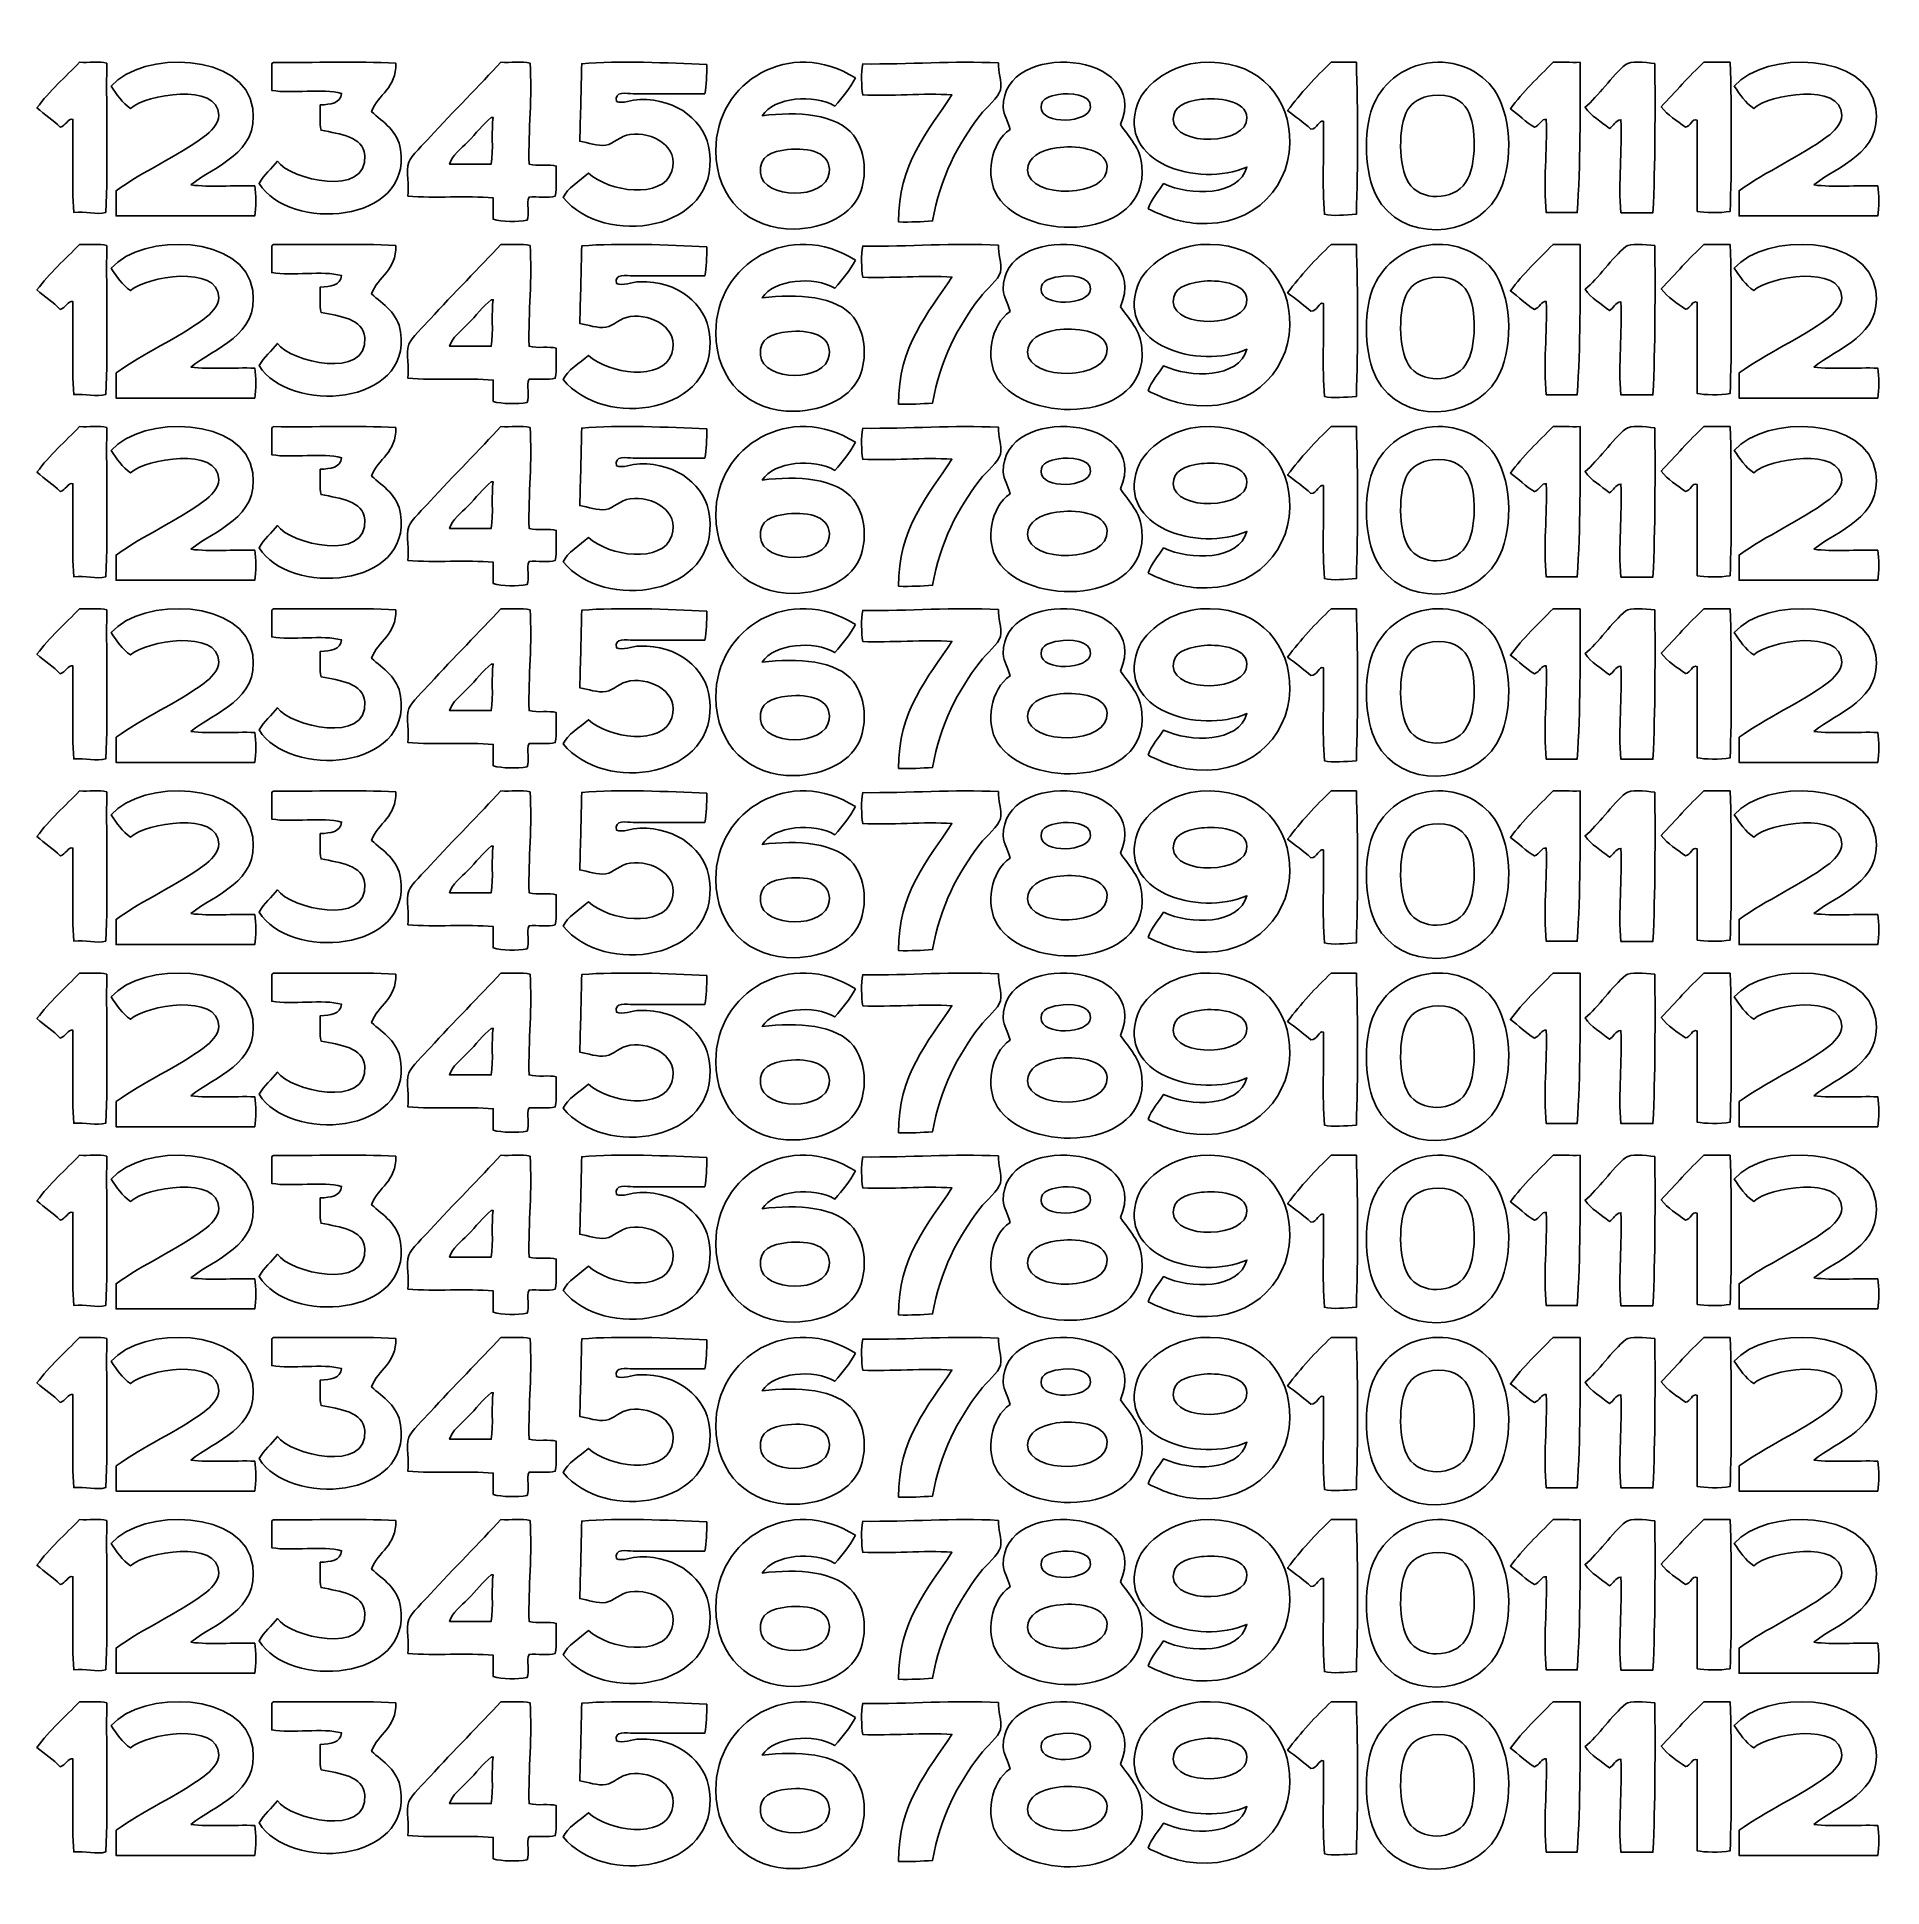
# Model space of a CAD drawing. Header units: centimetres. Extents: x -11.1 to 11, y -11.1 to 11.
import ezdxf

# ---------------------------------------------------------------- set-up
doc = ezdxf.new("R2010")
doc.units = ezdxf.units.CM
doc.header["$MEASUREMENT"] = 0
doc.layers.add('Layer 1', color=7, linetype='Continuous')

msp = doc.modelspace()

# ---------------------------------------------------------------- linework, layer by layer
at = {"layer": 'Layer 1'}
for points, knots in [([(-9.28288, 9.24504), (-9.05081, 9.21797), (-8.76848, 9.24115), (-8.51699, 9.23342), (-8.51699, 9.23342), (-8.49789, 9.13912), (-8.49789, 8.96804), (-8.51699, 8.87369), (-8.51699, 8.87369), (-9.07013, 8.87369), (-9.62327, 8.87369), (-10.17643, 8.87369), (-10.17643, 8.87369), (-10.17643, 8.97428), (-10.17643, 9.07485), (-10.17643, 9.17542), (-10.17643, 9.17542), (-9.85956, 9.40656), (-9.438, 9.5891), (-9.12042, 9.82526), (-9.12042, 9.82526), (-9.04861, 9.87863), (-8.94513, 9.97536), (-8.94638, 10.08056), (-8.94638, 10.08056), (-8.95096, 10.47542), (-9.81964, 10.3307), (-10.00236, 10.16176), (-10.00236, 10.16176), (-10.10206, 10.22841), (-10.16788, 10.3289), (-10.23443, 10.42867), (-10.23443, 10.42867), (-9.86676, 10.85854), (-8.63267, 10.83346), (-8.54025, 10.16176), (-8.54025, 10.16176), (-8.46582, 9.62118), (-8.99438, 9.47896), (-9.28288, 9.24504)], [0, 0, 0, 0, 0.09090909, 0.09090909, 0.09090909, 0.09090909, 0.18181818, 0.18181818, 0.18181818, 0.18181818, 0.27272727, 0.27272727, 0.27272727, 0.27272727, 0.36363636, 0.36363636, 0.36363636, 0.36363636, 0.45454545, 0.45454545, 0.45454545, 0.45454545, 0.54545455, 0.54545455, 0.54545455, 0.54545455, 0.63636364, 0.63636364, 0.63636364, 0.63636364, 0.72727273, 0.72727273, 0.72727273, 0.72727273, 0.81818182, 0.81818182, 0.81818182, 0.81818182, 1, 1, 1, 1]), ([(-1.32427, 10.527), (-1.38581, 10.39513), (-1.48347, 10.29935), (-1.56795, 10.19045), (-1.56795, 10.19045), (-1.81827, 10.33486), (-2.30082, 10.30049), (-2.43827, 10.0744), (-2.43827, 10.0744), (-2.02623, 10.1284), (-1.53914, 10.09551), (-1.34747, 9.84231), (-1.34747, 9.84231), (-1.21079, 9.66176), (-1.18433, 9.39874), (-1.25463, 9.18088), (-1.25463, 9.18088), (-1.35025, 8.8846), (-1.70122, 8.72297), (-2.05531, 8.71672), (-2.05531, 8.71672), (-2.589, 8.70727), (-2.99527, 9.07825), (-2.99527, 9.65668), (-2.99527, 9.65668), (-2.99527, 10.49046), (-2.09955, 11.01709), (-1.32427, 10.527)], [0, 0, 0, 0, 0.125, 0.125, 0.125, 0.125, 0.25, 0.25, 0.25, 0.25, 0.375, 0.375, 0.375, 0.375, 0.5, 0.5, 0.5, 0.5, 0.625, 0.625, 0.625, 0.625, 0.75, 0.75, 0.75, 0.75, 1, 1, 1, 1]), ([(1.85185, 9.96847), (1.95816, 9.80575), (2.08712, 9.69719), (2.10717, 9.46949), (2.10717, 9.46949), (2.18546, 8.5815), (0.73001, 8.55408), (0.37814, 9.10976), (0.37814, 9.10976), (0.22825, 9.34648), (0.29575, 9.75407), (0.52895, 9.91047), (0.52895, 9.91047), (0.50662, 10.01741), (0.44992, 10.07179), (0.44778, 10.17736), (0.44778, 10.17736), (0.43117, 10.98563), (2.22538, 10.85747), (1.85185, 9.96847)], [0, 0, 0, 0, 0.16666667, 0.16666667, 0.16666667, 0.16666667, 0.33333333, 0.33333333, 0.33333333, 0.33333333, 0.5, 0.5, 0.5, 0.5, 0.66666667, 0.66666667, 0.66666667, 0.66666667, 1, 1, 1, 1]), ([(10.1523, 9.24504), (10.38442, 9.21797), (10.66678, 9.24118), (10.91819, 9.23345), (10.91819, 9.23345), (10.93732, 9.13913), (10.93732, 8.96805), (10.91819, 8.87372), (10.91819, 8.87372), (10.3651, 8.87372), (9.81191, 8.87372), (9.2588, 8.87372), (9.2588, 8.87372), (9.2588, 8.97429), (9.2588, 9.07483), (9.2588, 9.17542), (9.2588, 9.17542), (9.57569, 9.40661), (9.9972, 9.5891), (10.31478, 9.82526), (10.31478, 9.82526), (10.38661, 9.87868), (10.49012, 9.97538), (10.48888, 10.08056), (10.48888, 10.08056), (10.48428, 10.47542), (9.6156, 10.33072), (9.43287, 10.16179), (9.43287, 10.16179), (9.33317, 10.22844), (9.26735, 10.32893), (9.2008, 10.42868), (9.2008, 10.42868), (9.56847, 10.85858), (10.80256, 10.83352), (10.89501, 10.16179), (10.89501, 10.16179), (10.96941, 9.62118), (10.44083, 9.47896), (10.1523, 9.24504)], [0, 0, 0, 0, 0.09090909, 0.09090909, 0.09090909, 0.09090909, 0.18181818, 0.18181818, 0.18181818, 0.18181818, 0.27272727, 0.27272727, 0.27272727, 0.27272727, 0.36363636, 0.36363636, 0.36363636, 0.36363636, 0.45454545, 0.45454545, 0.45454545, 0.45454545, 0.54545455, 0.54545455, 0.54545455, 0.54545455, 0.63636364, 0.63636364, 0.63636364, 0.63636364, 0.72727273, 0.72727273, 0.72727273, 0.72727273, 0.81818182, 0.81818182, 0.81818182, 0.81818182, 1, 1, 1, 1]), ([(-10.28798, 10.70269), (-10.29571, 10.11087), (-10.27255, 9.48817), (-10.29957, 8.91567), (-10.29957, 8.91567), (-10.41273, 8.8853), (-10.54534, 8.93178), (-10.68253, 8.91567), (-10.68253, 8.91567), (-10.70952, 9.26389), (-10.68647, 9.66211), (-10.69412, 10.02967), (-10.69412, 10.02967), (-10.74976, 10.04713), (-10.78286, 9.95067), (-10.84499, 9.93683), (-10.84499, 9.93683), (-10.92995, 10.02211), (-11.03406, 10.08817), (-11.12349, 10.16892), (-11.12349, 10.16892), (-10.97366, 10.37109), (-10.78773, 10.53717), (-10.6129, 10.71433), (-10.6129, 10.71433), (-10.50637, 10.70867), (-10.37598, 10.72687), (-10.28798, 10.70269)], [0, 0, 0, 0, 0.125, 0.125, 0.125, 0.125, 0.25, 0.25, 0.25, 0.25, 0.375, 0.375, 0.375, 0.375, 0.5, 0.5, 0.5, 0.5, 0.625, 0.625, 0.625, 0.625, 0.75, 0.75, 0.75, 0.75, 1, 1, 1, 1]), ([(-6.82744, 10.70208), (-6.81585, 10.40043), (-7.04151, 10.33598), (-7.11753, 10.12188), (-7.11753, 10.12188), (-6.98011, 10.00059), (-6.80172, 9.89029), (-6.76939, 9.66934), (-6.76939, 9.66934), (-6.63929, 8.78042), (-8.10109, 8.68022), (-8.46362, 9.26318), (-8.46362, 9.26318), (-8.40777, 9.36978), (-8.31357, 9.43807), (-8.24314, 9.53009), (-8.24314, 9.53009), (-8.09479, 9.30787), (-7.15885, 9.08921), (-7.19878, 9.5997), (-7.19878, 9.5997), (-7.21664, 9.82811), (-7.49646, 9.85219), (-7.72094, 9.9014), (-7.72094, 9.9014), (-7.74679, 9.98003), (-7.72573, 10.1055), (-7.73256, 10.20313), (-7.73256, 10.20313), (-7.60873, 10.21086), (-7.48679, 10.22041), (-7.47724, 10.34238), (-7.47724, 10.34238), (-7.70632, 10.40342), (-8.06435, 10.33547), (-8.31277, 10.37717), (-8.31277, 10.37717), (-8.31277, 10.47776), (-8.31277, 10.57833), (-8.31277, 10.6789), (-8.31277, 10.6789), (-8.3133, 10.69874), (-8.30414, 10.70896), (-8.28957, 10.71372), (-8.28957, 10.71372), (-7.80603, 10.70599), (-7.29165, 10.72912), (-6.82744, 10.70208)], [0, 0, 0, 0, 0.07692308, 0.07692308, 0.07692308, 0.07692308, 0.15384615, 0.15384615, 0.15384615, 0.15384615, 0.23076923, 0.23076923, 0.23076923, 0.23076923, 0.30769231, 0.30769231, 0.30769231, 0.30769231, 0.38461538, 0.38461538, 0.38461538, 0.38461538, 0.46153846, 0.46153846, 0.46153846, 0.46153846, 0.53846154, 0.53846154, 0.53846154, 0.53846154, 0.61538462, 0.61538462, 0.61538462, 0.61538462, 0.69230769, 0.69230769, 0.69230769, 0.69230769, 0.76923077, 0.76923077, 0.76923077, 0.76923077, 0.84615385, 0.84615385, 0.84615385, 0.84615385, 1, 1, 1, 1]), ([(-5.21983, 10.70232), (-5.19181, 10.31436), (-5.24105, 9.90362), (-5.23142, 9.49545), (-5.23142, 9.49545), (-5.12982, 9.46796), (-4.98406, 9.49587), (-4.90654, 9.47227), (-4.90654, 9.47227), (-4.9136, 9.35554), (-4.89199, 9.21015), (-4.91813, 9.11252), (-4.91813, 9.11252), (-5.00055, 9.08662), (-5.13003, 9.10781), (-5.23142, 9.10093), (-5.23142, 9.10093), (-5.26391, 9.03285), (-5.22216, 8.89051), (-5.25465, 8.82243), (-5.25465, 8.82243), (-5.36998, 8.80121), (-5.55985, 8.80251), (-5.66081, 8.83405), (-5.66081, 8.83405), (-5.66081, 8.91914), (-5.66081, 9.00426), (-5.66081, 9.08935), (-5.66081, 9.08935), (-5.97831, 9.11996), (-6.36272, 9.08366), (-6.68194, 9.11253), (-6.68194, 9.11253), (-6.66352, 9.23559), (-6.71091, 9.40164), (-6.67035, 9.51869), (-6.67035, 9.51869), (-6.64421, 9.59415), (-6.48969, 9.73843), (-6.41508, 9.82042), (-6.41508, 9.82042), (-6.14198, 10.1203), (-5.81672, 10.44862), (-5.56796, 10.71394), (-5.56796, 10.71394), (-5.4551, 10.70684), (-5.3136, 10.7284), (-5.21983, 10.70232)], [0, 0, 0, 0, 0.07692308, 0.07692308, 0.07692308, 0.07692308, 0.15384615, 0.15384615, 0.15384615, 0.15384615, 0.23076923, 0.23076923, 0.23076923, 0.23076923, 0.30769231, 0.30769231, 0.30769231, 0.30769231, 0.38461538, 0.38461538, 0.38461538, 0.38461538, 0.46153846, 0.46153846, 0.46153846, 0.46153846, 0.53846154, 0.53846154, 0.53846154, 0.53846154, 0.61538462, 0.61538462, 0.61538462, 0.61538462, 0.69230769, 0.69230769, 0.69230769, 0.69230769, 0.76923077, 0.76923077, 0.76923077, 0.76923077, 0.84615385, 0.84615385, 0.84615385, 0.84615385, 1, 1, 1, 1]), ([(-3.10412, 10.68604), (-3.10229, 10.56039), (-3.10737, 10.4417), (-3.12732, 10.3379), (-3.12732, 10.3379), (-3.34425, 10.33748), (-3.69977, 10.3379), (-3.98603, 10.3379), (-3.98603, 10.3379), (-4.06247, 10.3379), (-4.21746, 10.37417), (-4.1833, 10.24506), (-4.1833, 10.24506), (-4.11012, 10.2154), (-4.00407, 10.26535), (-3.90483, 10.26824), (-3.90483, 10.26824), (-3.45271, 10.28147), (-3.11195, 10.00135), (-3.06933, 9.64163), (-3.06933, 9.64163), (-2.95498, 8.67664), (-4.34417, 8.49649), (-4.82153, 9.09622), (-4.82153, 9.09622), (-4.7775, 9.20377), (-4.62119, 9.29762), (-4.51985, 9.38634), (-4.51985, 9.38634), (-4.28143, 9.16586), (-3.63365, 9.06506), (-3.52189, 9.40952), (-3.52189, 9.40952), (-3.4254, 9.70699), (-3.75687, 9.88574), (-4.02084, 9.8505), (-4.02084, 9.8505), (-4.14144, 9.83441), (-4.21893, 9.73734), (-4.31096, 9.72284), (-4.31096, 9.72284), (-4.41023, 9.70723), (-4.52839, 9.75205), (-4.62428, 9.76927), (-4.62428, 9.76927), (-4.61513, 10.07727), (-4.60658, 10.38593), (-4.60108, 10.69759), (-4.60108, 10.69759), (-4.15573, 10.73229), (-3.56754, 10.71044), (-3.10412, 10.68604)], [0, 0, 0, 0, 0.07142857, 0.07142857, 0.07142857, 0.07142857, 0.14285714, 0.14285714, 0.14285714, 0.14285714, 0.21428571, 0.21428571, 0.21428571, 0.21428571, 0.28571429, 0.28571429, 0.28571429, 0.28571429, 0.35714286, 0.35714286, 0.35714286, 0.35714286, 0.42857143, 0.42857143, 0.42857143, 0.42857143, 0.5, 0.5, 0.5, 0.5, 0.57142857, 0.57142857, 0.57142857, 0.57142857, 0.64285714, 0.64285714, 0.64285714, 0.64285714, 0.71428571, 0.71428571, 0.71428571, 0.71428571, 0.78571429, 0.78571429, 0.78571429, 0.78571429, 0.85714286, 0.85714286, 0.85714286, 0.85714286, 1, 1, 1, 1]), ([(0.38896, 10.70578), (0.38113, 10.60839), (0.43436, 10.49012), (0.41214, 10.38087), (0.41214, 10.38087), (0.39534, 10.29819), (0.23921, 10.17304), (0.16846, 10.07917), (0.16846, 10.07917), (-0.09438, 9.73048), (-0.31017, 9.33609), (-0.4001, 8.8143), (-0.4001, 8.8143), (-0.53094, 8.80589), (-0.66275, 8.79842), (-0.80629, 8.80271), (-0.80629, 8.80271), (-0.81486, 9.48449), (-0.45191, 9.89486), (-0.16804, 10.32287), (-0.16804, 10.32287), (-0.49618, 10.34846), (-0.9166, 10.30673), (-1.23563, 10.32287), (-1.23563, 10.32287), (-1.25156, 10.42415), (-1.25706, 10.5938), (-1.23563, 10.69419), (-1.23563, 10.69419), (-0.69062, 10.68686), (-0.14018, 10.73584), (0.38896, 10.70578)], [0, 0, 0, 0, 0.11111111, 0.11111111, 0.11111111, 0.11111111, 0.22222222, 0.22222222, 0.22222222, 0.22222222, 0.33333333, 0.33333333, 0.33333333, 0.33333333, 0.44444444, 0.44444444, 0.44444444, 0.44444444, 0.55555556, 0.55555556, 0.55555556, 0.55555556, 0.66666667, 0.66666667, 0.66666667, 0.66666667, 0.77777778, 0.77777778, 0.77777778, 0.77777778, 1, 1, 1, 1]), ([(2.18144, 8.95972), (2.22142, 9.0822), (2.30405, 9.16205), (2.3671, 9.26145), (2.3671, 9.26145), (2.69047, 9.11267), (3.26322, 9.10675), (3.36506, 9.4587), (3.36506, 9.4587), (2.77387, 9.20748), (1.80603, 9.51278), (2.05376, 10.21297), (2.05376, 10.21297), (2.14642, 10.47485), (2.4931, 10.68903), (2.80806, 10.71192), (2.80806, 10.71192), (3.45409, 10.75899), (3.83533, 10.35156), (3.87565, 9.85321), (3.87565, 9.85321), (3.92391, 9.25708), (3.46398, 8.73238), (2.76165, 8.78564), (2.76165, 8.78564), (2.53381, 8.80293), (2.3908, 8.8619), (2.18144, 8.95972)], [0, 0, 0, 0, 0.125, 0.125, 0.125, 0.125, 0.25, 0.25, 0.25, 0.25, 0.375, 0.375, 0.375, 0.375, 0.5, 0.5, 0.5, 0.5, 0.625, 0.625, 0.625, 0.625, 0.75, 0.75, 0.75, 0.75, 1, 1, 1, 1]), ([(4.6754, 10.71563), (4.69477, 10.13527), (4.69469, 9.47413), (4.6754, 8.89374), (4.6754, 8.89374), (4.54657, 8.88615), (4.38806, 8.8703), (4.29244, 8.89374), (4.29244, 8.89374), (4.26548, 9.24198), (4.2885, 9.64024), (4.28085, 10.00777), (4.28085, 10.00777), (4.22566, 10.0279), (4.20693, 9.91173), (4.13001, 9.91495), (4.13001, 9.91495), (4.04169, 9.99295), (3.94607, 10.06365), (3.85151, 10.1354), (3.85151, 10.1354), (4.00796, 10.34643), (4.18674, 10.53511), (4.37367, 10.71563), (4.37367, 10.71563), (4.47424, 10.71563), (4.57483, 10.71563), (4.6754, 10.71563)], [0, 0, 0, 0, 0.125, 0.125, 0.125, 0.125, 0.25, 0.25, 0.25, 0.25, 0.375, 0.375, 0.375, 0.375, 0.5, 0.5, 0.5, 0.5, 0.625, 0.625, 0.625, 0.625, 0.75, 0.75, 0.75, 0.75, 1, 1, 1, 1]), ([(5.58882, 10.71208), (5.92339, 10.74327), (6.22477, 10.56489), (6.35471, 10.34076), (6.35471, 10.34076), (6.53381, 10.03183), (6.56045, 9.44102), (6.35471, 9.0991), (6.35471, 9.0991), (6.05549, 8.60187), (5.21113, 8.55393), (4.91577, 9.11069), (4.91577, 9.11069), (4.77279, 9.38027), (4.75662, 9.88417), (4.86936, 10.17828), (4.86936, 10.17828), (4.96308, 10.42273), (5.20457, 10.67623), (5.58882, 10.71208)], [0, 0, 0, 0, 0.16666667, 0.16666667, 0.16666667, 0.16666667, 0.33333333, 0.33333333, 0.33333333, 0.33333333, 0.5, 0.5, 0.5, 0.5, 0.66666667, 0.66666667, 0.66666667, 0.66666667, 1, 1, 1, 1]), ([(7.35481, 10.71398), (7.35814, 10.14581), (7.3573, 9.48152), (7.31999, 8.91534), (7.31999, 8.91534), (7.19622, 8.91534), (7.07245, 8.91534), (6.94867, 8.91534), (6.94867, 8.91534), (6.91271, 9.27644), (6.96095, 9.65334), (6.94867, 10.02934), (6.94867, 10.02934), (6.898, 10.0454), (6.86673, 9.95153), (6.80939, 9.9365), (6.80939, 9.9365), (6.6962, 9.99346), (6.62315, 10.09062), (6.5193, 10.15698), (6.5193, 10.15698), (6.66887, 10.36328), (6.85418, 10.53383), (7.02989, 10.71398), (7.02989, 10.71398), (7.10229, 10.71901), (7.24683, 10.71057), (7.35481, 10.71398)], [0, 0, 0, 0, 0.125, 0.125, 0.125, 0.125, 0.25, 0.25, 0.25, 0.25, 0.375, 0.375, 0.375, 0.375, 0.5, 0.5, 0.5, 0.5, 0.625, 0.625, 0.625, 0.625, 0.75, 0.75, 0.75, 0.75, 1, 1, 1, 1]), ([(8.25011, 10.70009), (8.25297, 10.17566), (8.25508, 9.48052), (8.22691, 8.91301), (8.22691, 8.91301), (8.09927, 8.91301), (7.97164, 8.91301), (7.84398, 8.91301), (7.84398, 8.91301), (7.80842, 9.27369), (7.85874, 9.6485), (7.84398, 10.02701), (7.84398, 10.02701), (7.77077, 10.01897), (7.75863, 9.94991), (7.70473, 9.92255), (7.70473, 9.92255), (7.60734, 10.00698), (7.48558, 10.06704), (7.41461, 10.17785), (7.41461, 10.17785), (7.56939, 10.30154), (7.7356, 10.55586), (7.90197, 10.68844), (7.90197, 10.68844), (7.95502, 10.73073), (8.12469, 10.71467), (8.25011, 10.70009)], [0, 0, 0, 0, 0.125, 0.125, 0.125, 0.125, 0.25, 0.25, 0.25, 0.25, 0.375, 0.375, 0.375, 0.375, 0.5, 0.5, 0.5, 0.5, 0.625, 0.625, 0.625, 0.625, 0.75, 0.75, 0.75, 0.75, 1, 1, 1, 1]), ([(9.15083, 10.71563), (9.17096, 10.15871), (9.16906, 9.40946), (9.15083, 8.92858), (9.15083, 8.92858), (9.03775, 8.90659), (8.83682, 8.91453), (8.75631, 8.92858), (8.75631, 8.92858), (8.75631, 9.29217), (8.75631, 9.65579), (8.75631, 10.01938), (8.75631, 10.01938), (8.69728, 10.05097), (8.67656, 9.94461), (8.61703, 9.93815), (8.61703, 9.93815), (8.51371, 10.01274), (8.40235, 10.07931), (8.32694, 10.18183), (8.32694, 10.18183), (8.4954, 10.36154), (8.65825, 10.54677), (8.83751, 10.71563), (8.83751, 10.71563), (8.94194, 10.71563), (9.0464, 10.71563), (9.15083, 10.71563)], [0, 0, 0, 0, 0.125, 0.125, 0.125, 0.125, 0.25, 0.25, 0.25, 0.25, 0.375, 0.375, 0.375, 0.375, 0.5, 0.5, 0.5, 0.5, 0.625, 0.625, 0.625, 0.625, 0.75, 0.75, 0.75, 0.75, 1, 1, 1, 1]), ([(0.90032, 10.17733), (0.89868, 9.95865), (1.48148, 9.98389), (1.49214, 10.17733), (1.49214, 10.17733), (1.501, 10.33891), (1.23862, 10.3519), (1.10921, 10.3282), (1.10921, 10.3282), (1.0046, 10.30904), (0.90114, 10.28552), (0.90032, 10.17733)], [0, 0, 0, 0, 0.25, 0.25, 0.25, 0.25, 0.5, 0.5, 0.5, 0.5, 1, 1, 1, 1]), ([(2.48314, 10.02731), (2.4955, 9.69507), (3.37457, 9.72629), (3.36508, 10.05051), (3.36508, 10.05051), (3.35881, 10.26257), (2.99509, 10.29409), (2.81969, 10.27099), (2.81969, 10.27099), (2.62207, 10.24496), (2.47735, 10.18336), (2.48314, 10.02731)], [0, 0, 0, 0, 0.25, 0.25, 0.25, 0.25, 0.5, 0.5, 0.5, 0.5, 1, 1, 1, 1]), ([(5.28712, 10.14346), (5.1725, 9.95188), (5.18018, 9.46306), (5.29874, 9.27314), (5.29874, 9.27314), (5.43958, 9.04756), (5.84103, 9.05547), (5.98338, 9.27314), (5.98338, 9.27314), (6.12041, 9.48269), (6.1157, 9.94608), (6.00661, 10.14346), (6.00661, 10.14346), (5.9406, 10.26287), (5.79346, 10.34396), (5.58883, 10.31753), (5.58883, 10.31753), (5.44026, 10.29835), (5.34178, 10.2348), (5.28712, 10.14346)], [0, 0, 0, 0, 0.16666667, 0.16666667, 0.16666667, 0.16666667, 0.33333333, 0.33333333, 0.33333333, 0.33333333, 0.5, 0.5, 0.5, 0.5, 0.66666667, 0.66666667, 0.66666667, 0.66666667, 1, 1, 1, 1]), ([(-5.68402, 10.05245), (-5.7898, 9.97223), (-5.86566, 9.85922), (-5.96252, 9.76236), (-5.96252, 9.76236), (-6.04634, 9.67849), (-6.1562, 9.60062), (-6.183, 9.49545), (-6.183, 9.49545), (-6.01666, 9.49545), (-5.85034, 9.49545), (-5.68402, 9.49545), (-5.68402, 9.49545), (-5.65621, 9.66351), (-5.68521, 9.91534), (-5.66084, 10.05245), (-5.66084, 10.05245), (-5.66854, 10.05245), (-5.67627, 10.05245), (-5.68402, 10.05245)], [0, 0, 0, 0, 0.16666667, 0.16666667, 0.16666667, 0.16666667, 0.33333333, 0.33333333, 0.33333333, 0.33333333, 0.5, 0.5, 0.5, 0.5, 0.66666667, 0.66666667, 0.66666667, 0.66666667, 1, 1, 1, 1]), ([(-2.46147, 9.3898), (-2.42821, 9.06756), (-1.67738, 9.06235), (-1.63756, 9.3898), (-1.63756, 9.3898), (-1.60811, 9.63208), (-1.8733, 9.69719), (-2.13654, 9.66827), (-2.13654, 9.66827), (-2.32132, 9.648), (-2.48219, 9.5908), (-2.46147, 9.3898)], [0, 0, 0, 0, 0.25, 0.25, 0.25, 0.25, 0.5, 0.5, 0.5, 0.5, 1, 1, 1, 1]), ([(0.73787, 9.42306), (0.74795, 9.07029), (1.72593, 9.08662), (1.68942, 9.46947), (1.68942, 9.46947), (1.66833, 9.69045), (1.29231, 9.72246), (1.08601, 9.68995), (1.08601, 9.68995), (0.893, 9.65957), (0.73348, 9.57683), (0.73787, 9.42306)], [0, 0, 0, 0, 0.25, 0.25, 0.25, 0.25, 0.5, 0.5, 0.5, 0.5, 1, 1, 1, 1]), ([(-9.28288, 7.06371), (-9.05081, 7.03664), (-8.76848, 7.05982), (-8.51699, 7.05209), (-8.51699, 7.05209), (-8.49789, 6.95779), (-8.49789, 6.78671), (-8.51699, 6.69236), (-8.51699, 6.69236), (-9.07013, 6.69236), (-9.62327, 6.69236), (-10.17643, 6.69236), (-10.17643, 6.69236), (-10.17643, 6.79295), (-10.17643, 6.89352), (-10.17643, 6.99409), (-10.17643, 6.99409), (-9.85956, 7.22523), (-9.438, 7.40777), (-9.12042, 7.64393), (-9.12042, 7.64393), (-9.04861, 7.6973), (-8.94513, 7.79403), (-8.94638, 7.89923), (-8.94638, 7.89923), (-8.95096, 8.29409), (-9.81964, 8.14937), (-10.00236, 7.98043), (-10.00236, 7.98043), (-10.10206, 8.04708), (-10.16788, 8.14757), (-10.23443, 8.24734), (-10.23443, 8.24734), (-9.86676, 8.67721), (-8.63267, 8.65213), (-8.54025, 7.98043), (-8.54025, 7.98043), (-8.46582, 7.43985), (-8.99438, 7.29761), (-9.28288, 7.06371)], [0, 0, 0, 0, 0.09090909, 0.09090909, 0.09090909, 0.09090909, 0.18181818, 0.18181818, 0.18181818, 0.18181818, 0.27272727, 0.27272727, 0.27272727, 0.27272727, 0.36363636, 0.36363636, 0.36363636, 0.36363636, 0.45454545, 0.45454545, 0.45454545, 0.45454545, 0.54545455, 0.54545455, 0.54545455, 0.54545455, 0.63636364, 0.63636364, 0.63636364, 0.63636364, 0.72727273, 0.72727273, 0.72727273, 0.72727273, 0.81818182, 0.81818182, 0.81818182, 0.81818182, 1, 1, 1, 1]), ([(-1.32427, 8.34567), (-1.38581, 8.2138), (-1.48347, 8.11802), (-1.56795, 8.00912), (-1.56795, 8.00912), (-1.81827, 8.15353), (-2.30082, 8.11916), (-2.43827, 7.89307), (-2.43827, 7.89307), (-2.02623, 7.94707), (-1.53914, 7.91418), (-1.34747, 7.66098), (-1.34747, 7.66098), (-1.21079, 7.48043), (-1.18433, 7.21741), (-1.25463, 6.99955), (-1.25463, 6.99955), (-1.35025, 6.70327), (-1.70122, 6.54164), (-2.05531, 6.53539), (-2.05531, 6.53539), (-2.589, 6.52594), (-2.99527, 6.89692), (-2.99527, 7.47535), (-2.99527, 7.47535), (-2.99527, 8.30913), (-2.09955, 8.83576), (-1.32427, 8.34567)], [0, 0, 0, 0, 0.125, 0.125, 0.125, 0.125, 0.25, 0.25, 0.25, 0.25, 0.375, 0.375, 0.375, 0.375, 0.5, 0.5, 0.5, 0.5, 0.625, 0.625, 0.625, 0.625, 0.75, 0.75, 0.75, 0.75, 1, 1, 1, 1]), ([(1.85185, 7.78711), (1.95816, 7.62439), (2.08712, 7.51583), (2.10717, 7.28813), (2.10717, 7.28813), (2.18546, 6.40014), (0.73001, 6.37272), (0.37814, 6.9284), (0.37814, 6.9284), (0.22825, 7.16512), (0.29575, 7.57271), (0.52895, 7.72911), (0.52895, 7.72911), (0.50662, 7.83605), (0.44992, 7.89043), (0.44778, 7.996), (0.44778, 7.996), (0.43117, 8.80428), (2.22538, 8.67614), (1.85185, 7.78711)], [0, 0, 0, 0, 0.16666667, 0.16666667, 0.16666667, 0.16666667, 0.33333333, 0.33333333, 0.33333333, 0.33333333, 0.5, 0.5, 0.5, 0.5, 0.66666667, 0.66666667, 0.66666667, 0.66666667, 1, 1, 1, 1]), ([(10.1523, 7.06371), (10.38442, 7.03664), (10.66678, 7.05985), (10.91819, 7.05212), (10.91819, 7.05212), (10.93732, 6.9578), (10.93732, 6.78672), (10.91819, 6.69239), (10.91819, 6.69239), (10.3651, 6.69239), (9.81191, 6.69239), (9.2588, 6.69239), (9.2588, 6.69239), (9.2588, 6.79296), (9.2588, 6.8935), (9.2588, 6.99409), (9.2588, 6.99409), (9.57569, 7.22528), (9.9972, 7.40777), (10.31478, 7.64393), (10.31478, 7.64393), (10.38661, 7.69735), (10.49012, 7.79405), (10.48888, 7.89923), (10.48888, 7.89923), (10.48428, 8.29409), (9.6156, 8.14939), (9.43287, 7.98046), (9.43287, 7.98046), (9.33317, 8.04711), (9.26735, 8.1476), (9.2008, 8.24735), (9.2008, 8.24735), (9.56847, 8.67725), (10.80256, 8.65219), (10.89501, 7.98046), (10.89501, 7.98046), (10.96941, 7.43982), (10.44083, 7.29761), (10.1523, 7.06371)], [0, 0, 0, 0, 0.09090909, 0.09090909, 0.09090909, 0.09090909, 0.18181818, 0.18181818, 0.18181818, 0.18181818, 0.27272727, 0.27272727, 0.27272727, 0.27272727, 0.36363636, 0.36363636, 0.36363636, 0.36363636, 0.45454545, 0.45454545, 0.45454545, 0.45454545, 0.54545455, 0.54545455, 0.54545455, 0.54545455, 0.63636364, 0.63636364, 0.63636364, 0.63636364, 0.72727273, 0.72727273, 0.72727273, 0.72727273, 0.81818182, 0.81818182, 0.81818182, 0.81818182, 1, 1, 1, 1]), ([(-10.28798, 8.52136), (-10.29571, 7.92954), (-10.27255, 7.30684), (-10.29957, 6.73434), (-10.29957, 6.73434), (-10.41273, 6.70397), (-10.54534, 6.75045), (-10.68253, 6.73434), (-10.68253, 6.73434), (-10.70952, 7.08256), (-10.68647, 7.48078), (-10.69412, 7.84834), (-10.69412, 7.84834), (-10.74976, 7.8658), (-10.78286, 7.76934), (-10.84499, 7.7555), (-10.84499, 7.7555), (-10.92995, 7.84078), (-11.03406, 7.90684), (-11.12349, 7.98759), (-11.12349, 7.98759), (-10.97366, 8.18976), (-10.78773, 8.35584), (-10.6129, 8.533), (-10.6129, 8.533), (-10.50637, 8.52731), (-10.37598, 8.54554), (-10.28798, 8.52136)], [0, 0, 0, 0, 0.125, 0.125, 0.125, 0.125, 0.25, 0.25, 0.25, 0.25, 0.375, 0.375, 0.375, 0.375, 0.5, 0.5, 0.5, 0.5, 0.625, 0.625, 0.625, 0.625, 0.75, 0.75, 0.75, 0.75, 1, 1, 1, 1]), ([(-6.82744, 8.52075), (-6.81585, 8.2191), (-7.04151, 8.15465), (-7.11753, 7.94055), (-7.11753, 7.94055), (-6.98011, 7.81926), (-6.80172, 7.70896), (-6.76939, 7.48801), (-6.76939, 7.48801), (-6.63929, 6.59909), (-8.10109, 6.49889), (-8.46362, 7.08185), (-8.46362, 7.08185), (-8.40777, 7.18845), (-8.31357, 7.25674), (-8.24314, 7.34876), (-8.24314, 7.34876), (-8.09479, 7.12654), (-7.15885, 6.90788), (-7.19878, 7.41837), (-7.19878, 7.41837), (-7.21664, 7.64678), (-7.49646, 7.67086), (-7.72094, 7.72007), (-7.72094, 7.72007), (-7.74679, 7.7987), (-7.72573, 7.92417), (-7.73256, 8.0218), (-7.73256, 8.0218), (-7.60873, 8.02953), (-7.48679, 8.03908), (-7.47724, 8.16105), (-7.47724, 8.16105), (-7.70632, 8.22209), (-8.06435, 8.15414), (-8.31277, 8.19584), (-8.31277, 8.19584), (-8.31277, 8.29643), (-8.31277, 8.397), (-8.31277, 8.49757), (-8.31277, 8.49757), (-8.3133, 8.51741), (-8.30414, 8.52763), (-8.28957, 8.53239), (-8.28957, 8.53239), (-7.80603, 8.52466), (-7.29165, 8.54779), (-6.82744, 8.52075)], [0, 0, 0, 0, 0.07692308, 0.07692308, 0.07692308, 0.07692308, 0.15384615, 0.15384615, 0.15384615, 0.15384615, 0.23076923, 0.23076923, 0.23076923, 0.23076923, 0.30769231, 0.30769231, 0.30769231, 0.30769231, 0.38461538, 0.38461538, 0.38461538, 0.38461538, 0.46153846, 0.46153846, 0.46153846, 0.46153846, 0.53846154, 0.53846154, 0.53846154, 0.53846154, 0.61538462, 0.61538462, 0.61538462, 0.61538462, 0.69230769, 0.69230769, 0.69230769, 0.69230769, 0.76923077, 0.76923077, 0.76923077, 0.76923077, 0.84615385, 0.84615385, 0.84615385, 0.84615385, 1, 1, 1, 1]), ([(-5.21983, 8.52096), (-5.19181, 8.133), (-5.24105, 7.72226), (-5.23142, 7.31409), (-5.23142, 7.31409), (-5.12982, 7.2866), (-4.98406, 7.31451), (-4.90654, 7.29091), (-4.90654, 7.29091), (-4.9136, 7.17418), (-4.89199, 7.02879), (-4.91813, 6.93116), (-4.91813, 6.93116), (-5.00055, 6.90526), (-5.13003, 6.92645), (-5.23142, 6.91957), (-5.23142, 6.91957), (-5.26391, 6.85149), (-5.22216, 6.70915), (-5.25465, 6.64107), (-5.25465, 6.64107), (-5.36998, 6.61985), (-5.55985, 6.62115), (-5.66081, 6.65269), (-5.66081, 6.65269), (-5.66081, 6.73778), (-5.66081, 6.8229), (-5.66081, 6.90799), (-5.66081, 6.90799), (-5.97831, 6.9386), (-6.36272, 6.9023), (-6.68194, 6.93117), (-6.68194, 6.93117), (-6.66352, 7.05423), (-6.71091, 7.22028), (-6.67035, 7.33733), (-6.67035, 7.33733), (-6.64421, 7.41279), (-6.48969, 7.55707), (-6.41508, 7.63906), (-6.41508, 7.63906), (-6.14198, 7.93894), (-5.81672, 8.26726), (-5.56796, 8.53258), (-5.56796, 8.53258), (-5.4551, 8.52551), (-5.3136, 8.54707), (-5.21983, 8.52096)], [0, 0, 0, 0, 0.07692308, 0.07692308, 0.07692308, 0.07692308, 0.15384615, 0.15384615, 0.15384615, 0.15384615, 0.23076923, 0.23076923, 0.23076923, 0.23076923, 0.30769231, 0.30769231, 0.30769231, 0.30769231, 0.38461538, 0.38461538, 0.38461538, 0.38461538, 0.46153846, 0.46153846, 0.46153846, 0.46153846, 0.53846154, 0.53846154, 0.53846154, 0.53846154, 0.61538462, 0.61538462, 0.61538462, 0.61538462, 0.69230769, 0.69230769, 0.69230769, 0.69230769, 0.76923077, 0.76923077, 0.76923077, 0.76923077, 0.84615385, 0.84615385, 0.84615385, 0.84615385, 1, 1, 1, 1]), ([(-3.10412, 8.50471), (-3.10229, 8.37906), (-3.10737, 8.26037), (-3.12732, 8.15657), (-3.12732, 8.15657), (-3.34425, 8.15615), (-3.69977, 8.15657), (-3.98603, 8.15657), (-3.98603, 8.15657), (-4.06247, 8.15657), (-4.21746, 8.19284), (-4.1833, 8.06373), (-4.1833, 8.06373), (-4.11012, 8.03407), (-4.00407, 8.08402), (-3.90483, 8.08691), (-3.90483, 8.08691), (-3.45271, 8.10014), (-3.11195, 7.82002), (-3.06933, 7.4603), (-3.06933, 7.4603), (-2.95498, 6.49531), (-4.34417, 6.31516), (-4.82153, 6.91489), (-4.82153, 6.91489), (-4.7775, 7.02244), (-4.62119, 7.11629), (-4.51985, 7.20501), (-4.51985, 7.20501), (-4.28143, 6.98453), (-3.63365, 6.88373), (-3.52189, 7.22819), (-3.52189, 7.22819), (-3.4254, 7.52566), (-3.75687, 7.70441), (-4.02084, 7.66917), (-4.02084, 7.66917), (-4.14144, 7.65308), (-4.21893, 7.55601), (-4.31096, 7.54151), (-4.31096, 7.54151), (-4.41023, 7.5259), (-4.52839, 7.57072), (-4.62428, 7.58794), (-4.62428, 7.58794), (-4.61513, 7.89594), (-4.60658, 8.2046), (-4.60108, 8.51626), (-4.60108, 8.51626), (-4.15573, 8.55096), (-3.56754, 8.52908), (-3.10412, 8.50471)], [0, 0, 0, 0, 0.07142857, 0.07142857, 0.07142857, 0.07142857, 0.14285714, 0.14285714, 0.14285714, 0.14285714, 0.21428571, 0.21428571, 0.21428571, 0.21428571, 0.28571429, 0.28571429, 0.28571429, 0.28571429, 0.35714286, 0.35714286, 0.35714286, 0.35714286, 0.42857143, 0.42857143, 0.42857143, 0.42857143, 0.5, 0.5, 0.5, 0.5, 0.57142857, 0.57142857, 0.57142857, 0.57142857, 0.64285714, 0.64285714, 0.64285714, 0.64285714, 0.71428571, 0.71428571, 0.71428571, 0.71428571, 0.78571429, 0.78571429, 0.78571429, 0.78571429, 0.85714286, 0.85714286, 0.85714286, 0.85714286, 1, 1, 1, 1]), ([(0.38896, 8.52445), (0.38113, 8.42706), (0.43436, 8.30879), (0.41214, 8.19954), (0.41214, 8.19954), (0.39534, 8.11686), (0.23921, 7.99171), (0.16846, 7.89784), (0.16846, 7.89784), (-0.09438, 7.54915), (-0.31017, 7.15476), (-0.4001, 6.63297), (-0.4001, 6.63297), (-0.53094, 6.62456), (-0.66275, 6.61709), (-0.80629, 6.62138), (-0.80629, 6.62138), (-0.81486, 7.30316), (-0.45191, 7.71353), (-0.16804, 8.14154), (-0.16804, 8.14154), (-0.49618, 8.16713), (-0.9166, 8.1254), (-1.23563, 8.14154), (-1.23563, 8.14154), (-1.25156, 8.24282), (-1.25706, 8.41247), (-1.23563, 8.51286), (-1.23563, 8.51286), (-0.69062, 8.50553), (-0.14018, 8.55451), (0.38896, 8.52445)], [0, 0, 0, 0, 0.11111111, 0.11111111, 0.11111111, 0.11111111, 0.22222222, 0.22222222, 0.22222222, 0.22222222, 0.33333333, 0.33333333, 0.33333333, 0.33333333, 0.44444444, 0.44444444, 0.44444444, 0.44444444, 0.55555556, 0.55555556, 0.55555556, 0.55555556, 0.66666667, 0.66666667, 0.66666667, 0.66666667, 0.77777778, 0.77777778, 0.77777778, 0.77777778, 1, 1, 1, 1]), ([(2.18144, 6.77836), (2.22142, 6.90084), (2.30405, 6.98069), (2.3671, 7.08009), (2.3671, 7.08009), (2.69047, 6.93131), (3.26322, 6.92539), (3.36506, 7.27734), (3.36506, 7.27734), (2.77387, 7.02612), (1.80603, 7.33142), (2.05376, 8.03161), (2.05376, 8.03161), (2.14642, 8.29349), (2.4931, 8.50767), (2.80806, 8.53056), (2.80806, 8.53056), (3.45409, 8.57763), (3.83533, 8.1702), (3.87565, 7.67185), (3.87565, 7.67185), (3.92391, 7.07572), (3.46398, 6.55102), (2.76165, 6.60428), (2.76165, 6.60428), (2.53381, 6.62159), (2.3908, 6.68057), (2.18144, 6.77836)], [0, 0, 0, 0, 0.125, 0.125, 0.125, 0.125, 0.25, 0.25, 0.25, 0.25, 0.375, 0.375, 0.375, 0.375, 0.5, 0.5, 0.5, 0.5, 0.625, 0.625, 0.625, 0.625, 0.75, 0.75, 0.75, 0.75, 1, 1, 1, 1]), ([(4.6754, 8.53429), (4.69477, 7.95393), (4.69469, 7.29279), (4.6754, 6.7124), (4.6754, 6.7124), (4.54657, 6.70481), (4.38806, 6.68896), (4.29244, 6.7124), (4.29244, 6.7124), (4.26548, 7.06064), (4.2885, 7.4589), (4.28085, 7.82643), (4.28085, 7.82643), (4.22566, 7.84656), (4.20693, 7.73039), (4.13001, 7.73361), (4.13001, 7.73361), (4.04169, 7.81161), (3.94607, 7.88231), (3.85151, 7.95406), (3.85151, 7.95406), (4.00796, 8.16509), (4.18674, 8.35377), (4.37367, 8.53429), (4.37367, 8.53429), (4.47424, 8.53429), (4.57483, 8.53429), (4.6754, 8.53429)], [0, 0, 0, 0, 0.125, 0.125, 0.125, 0.125, 0.25, 0.25, 0.25, 0.25, 0.375, 0.375, 0.375, 0.375, 0.5, 0.5, 0.5, 0.5, 0.625, 0.625, 0.625, 0.625, 0.75, 0.75, 0.75, 0.75, 1, 1, 1, 1]), ([(5.58882, 8.53075), (5.92339, 8.56194), (6.22477, 8.38356), (6.35471, 8.15943), (6.35471, 8.15943), (6.53381, 7.8505), (6.56045, 7.25969), (6.35471, 6.91777), (6.35471, 6.91777), (6.05549, 6.42054), (5.21113, 6.3726), (4.91577, 6.92936), (4.91577, 6.92936), (4.77279, 7.19894), (4.75662, 7.70284), (4.86936, 7.99695), (4.86936, 7.99695), (4.96308, 8.24137), (5.20457, 8.4949), (5.58882, 8.53075)], [0, 0, 0, 0, 0.16666667, 0.16666667, 0.16666667, 0.16666667, 0.33333333, 0.33333333, 0.33333333, 0.33333333, 0.5, 0.5, 0.5, 0.5, 0.66666667, 0.66666667, 0.66666667, 0.66666667, 1, 1, 1, 1]), ([(7.35481, 8.53265), (7.35814, 7.96448), (7.3573, 7.30019), (7.31999, 6.73401), (7.31999, 6.73401), (7.19622, 6.73401), (7.07245, 6.73401), (6.94867, 6.73401), (6.94867, 6.73401), (6.91271, 7.09511), (6.96095, 7.47201), (6.94867, 7.84801), (6.94867, 7.84801), (6.898, 7.86407), (6.86673, 7.7702), (6.80939, 7.75517), (6.80939, 7.75517), (6.6962, 7.81213), (6.62315, 7.90929), (6.5193, 7.97565), (6.5193, 7.97565), (6.66887, 8.18195), (6.85418, 8.3525), (7.02989, 8.53265), (7.02989, 8.53265), (7.10229, 8.53768), (7.24683, 8.52921), (7.35481, 8.53265)], [0, 0, 0, 0, 0.125, 0.125, 0.125, 0.125, 0.25, 0.25, 0.25, 0.25, 0.375, 0.375, 0.375, 0.375, 0.5, 0.5, 0.5, 0.5, 0.625, 0.625, 0.625, 0.625, 0.75, 0.75, 0.75, 0.75, 1, 1, 1, 1]), ([(8.25011, 8.51874), (8.25297, 7.99431), (8.25508, 7.29917), (8.22691, 6.73166), (8.22691, 6.73166), (8.09927, 6.73166), (7.97164, 6.73166), (7.84398, 6.73166), (7.84398, 6.73166), (7.80842, 7.09234), (7.85874, 7.46715), (7.84398, 7.84566), (7.84398, 7.84566), (7.77077, 7.83762), (7.75863, 7.76856), (7.70473, 7.7412), (7.70473, 7.7412), (7.60734, 7.82563), (7.48558, 7.88569), (7.41461, 7.9965), (7.41461, 7.9965), (7.56939, 8.12019), (7.7356, 8.37451), (7.90197, 8.50709), (7.90197, 8.50709), (7.95502, 8.5494), (8.12469, 8.53334), (8.25011, 8.51874)], [0, 0, 0, 0, 0.125, 0.125, 0.125, 0.125, 0.25, 0.25, 0.25, 0.25, 0.375, 0.375, 0.375, 0.375, 0.5, 0.5, 0.5, 0.5, 0.625, 0.625, 0.625, 0.625, 0.75, 0.75, 0.75, 0.75, 1, 1, 1, 1]), ([(9.15083, 8.53429), (9.17096, 7.97737), (9.16906, 7.22812), (9.15083, 6.74724), (9.15083, 6.74724), (9.03775, 6.72525), (8.83682, 6.73319), (8.75631, 6.74724), (8.75631, 6.74724), (8.75631, 7.11083), (8.75631, 7.47445), (8.75631, 7.83804), (8.75631, 7.83804), (8.69728, 7.86963), (8.67656, 7.76327), (8.61703, 7.75681), (8.61703, 7.75681), (8.51371, 7.8314), (8.40235, 7.89797), (8.32694, 8.00049), (8.32694, 8.00049), (8.4954, 8.1802), (8.65825, 8.36543), (8.83751, 8.53429), (8.83751, 8.53429), (8.94194, 8.53429), (9.0464, 8.53429), (9.15083, 8.53429)], [0, 0, 0, 0, 0.125, 0.125, 0.125, 0.125, 0.25, 0.25, 0.25, 0.25, 0.375, 0.375, 0.375, 0.375, 0.5, 0.5, 0.5, 0.5, 0.625, 0.625, 0.625, 0.625, 0.75, 0.75, 0.75, 0.75, 1, 1, 1, 1]), ([(0.90032, 7.996), (0.89868, 7.77732), (1.48148, 7.80256), (1.49214, 7.996), (1.49214, 7.996), (1.501, 8.15758), (1.23862, 8.17057), (1.10921, 8.14687), (1.10921, 8.14687), (1.0046, 8.12771), (0.90114, 8.10416), (0.90032, 7.996)], [0, 0, 0, 0, 0.25, 0.25, 0.25, 0.25, 0.5, 0.5, 0.5, 0.5, 1, 1, 1, 1]), ([(2.48314, 7.84598), (2.4955, 7.51374), (3.37457, 7.54496), (3.36508, 7.86918), (3.36508, 7.86918), (3.35881, 8.08124), (2.99509, 8.11276), (2.81969, 8.08966), (2.81969, 8.08966), (2.62207, 8.06363), (2.47735, 8.00201), (2.48314, 7.84598)], [0, 0, 0, 0, 0.25, 0.25, 0.25, 0.25, 0.5, 0.5, 0.5, 0.5, 1, 1, 1, 1]), ([(5.28712, 7.96213), (5.1725, 7.77055), (5.18018, 7.28173), (5.29874, 7.09181), (5.29874, 7.09181), (5.43958, 6.86623), (5.84103, 6.87414), (5.98338, 7.09181), (5.98338, 7.09181), (6.12041, 7.30136), (6.1157, 7.76475), (6.00661, 7.96213), (6.00661, 7.96213), (5.9406, 8.08154), (5.79346, 8.16263), (5.58883, 8.1362), (5.58883, 8.1362), (5.44026, 8.11699), (5.34178, 8.05347), (5.28712, 7.96213)], [0, 0, 0, 0, 0.16666667, 0.16666667, 0.16666667, 0.16666667, 0.33333333, 0.33333333, 0.33333333, 0.33333333, 0.5, 0.5, 0.5, 0.5, 0.66666667, 0.66666667, 0.66666667, 0.66666667, 1, 1, 1, 1]), ([(-5.68402, 7.87109), (-5.7898, 7.79087), (-5.86566, 7.67786), (-5.96252, 7.581), (-5.96252, 7.581), (-6.04634, 7.49713), (-6.1562, 7.41926), (-6.183, 7.31409), (-6.183, 7.31409), (-6.01666, 7.31409), (-5.85034, 7.31409), (-5.68402, 7.31409), (-5.68402, 7.31409), (-5.65621, 7.48215), (-5.68521, 7.73398), (-5.66084, 7.87109), (-5.66084, 7.87109), (-5.66854, 7.87109), (-5.67627, 7.87109), (-5.68402, 7.87109)], [0, 0, 0, 0, 0.16666667, 0.16666667, 0.16666667, 0.16666667, 0.33333333, 0.33333333, 0.33333333, 0.33333333, 0.5, 0.5, 0.5, 0.5, 0.66666667, 0.66666667, 0.66666667, 0.66666667, 1, 1, 1, 1]), ([(0.73787, 7.24173), (0.74795, 6.88896), (1.72593, 6.90529), (1.68942, 7.28814), (1.68942, 7.28814), (1.66833, 7.50912), (1.29231, 7.54113), (1.08601, 7.50862), (1.08601, 7.50862), (0.893, 7.47824), (0.73348, 7.3955), (0.73787, 7.24173)], [0, 0, 0, 0, 0.25, 0.25, 0.25, 0.25, 0.5, 0.5, 0.5, 0.5, 1, 1, 1, 1]), ([(-2.46147, 7.20847), (-2.42821, 6.88623), (-1.67738, 6.88102), (-1.63756, 7.20847), (-1.63756, 7.20847), (-1.60811, 7.45075), (-1.8733, 7.51586), (-2.13654, 7.48694), (-2.13654, 7.48694), (-2.32132, 7.46667), (-2.48219, 7.40944), (-2.46147, 7.20847)], [0, 0, 0, 0, 0.25, 0.25, 0.25, 0.25, 0.5, 0.5, 0.5, 0.5, 1, 1, 1, 1]), ([(-1.32427, 6.16432), (-1.38581, 6.03245), (-1.48347, 5.93667), (-1.56795, 5.82777), (-1.56795, 5.82777), (-1.81827, 5.97218), (-2.30082, 5.93781), (-2.43827, 5.71172), (-2.43827, 5.71172), (-2.02623, 5.76572), (-1.53914, 5.73283), (-1.34747, 5.47963), (-1.34747, 5.47963), (-1.21079, 5.29908), (-1.18433, 5.03606), (-1.25463, 4.8182), (-1.25463, 4.8182), (-1.35025, 4.52189), (-1.70122, 4.36029), (-2.05531, 4.35404), (-2.05531, 4.35404), (-2.589, 4.34459), (-2.99527, 4.71557), (-2.99527, 5.294), (-2.99527, 5.294), (-2.99527, 6.1278), (-2.09955, 6.6544), (-1.32427, 6.16432)], [0, 0, 0, 0, 0.125, 0.125, 0.125, 0.125, 0.25, 0.25, 0.25, 0.25, 0.375, 0.375, 0.375, 0.375, 0.5, 0.5, 0.5, 0.5, 0.625, 0.625, 0.625, 0.625, 0.75, 0.75, 0.75, 0.75, 1, 1, 1, 1]), ([(-9.28288, 4.88236), (-9.05081, 4.85529), (-8.76848, 4.87847), (-8.51699, 4.87074), (-8.51699, 4.87074), (-8.49789, 4.77644), (-8.49789, 4.60534), (-8.51699, 4.51101), (-8.51699, 4.51101), (-9.07013, 4.51101), (-9.62327, 4.51101), (-10.17643, 4.51101), (-10.17643, 4.51101), (-10.17643, 4.6116), (-10.17643, 4.71217), (-10.17643, 4.81274), (-10.17643, 4.81274), (-9.85956, 5.04388), (-9.438, 5.22642), (-9.12042, 5.46258), (-9.12042, 5.46258), (-9.04861, 5.51595), (-8.94513, 5.61268), (-8.94638, 5.71788), (-8.94638, 5.71788), (-8.95096, 6.11274), (-9.81964, 5.96802), (-10.00236, 5.79908), (-10.00236, 5.79908), (-10.10206, 5.86573), (-10.16788, 5.96622), (-10.23443, 6.06599), (-10.23443, 6.06599), (-9.86676, 6.49586), (-8.63267, 6.47078), (-8.54025, 5.79908), (-8.54025, 5.79908), (-8.46582, 5.25851), (-8.99438, 5.11627), (-9.28288, 4.88236)], [0, 0, 0, 0, 0.09090909, 0.09090909, 0.09090909, 0.09090909, 0.18181818, 0.18181818, 0.18181818, 0.18181818, 0.27272727, 0.27272727, 0.27272727, 0.27272727, 0.36363636, 0.36363636, 0.36363636, 0.36363636, 0.45454545, 0.45454545, 0.45454545, 0.45454545, 0.54545455, 0.54545455, 0.54545455, 0.54545455, 0.63636364, 0.63636364, 0.63636364, 0.63636364, 0.72727273, 0.72727273, 0.72727273, 0.72727273, 0.81818182, 0.81818182, 0.81818182, 0.81818182, 1, 1, 1, 1]), ([(1.85185, 5.60578), (1.95816, 5.44306), (2.08712, 5.3345), (2.10717, 5.1068), (2.10717, 5.1068), (2.18546, 4.21881), (0.73001, 4.19139), (0.37814, 4.74707), (0.37814, 4.74707), (0.22825, 4.98379), (0.29575, 5.39138), (0.52895, 5.54778), (0.52895, 5.54778), (0.50662, 5.65472), (0.44992, 5.7091), (0.44778, 5.81467), (0.44778, 5.81467), (0.43117, 6.62294), (2.22538, 6.49478), (1.85185, 5.60578)], [0, 0, 0, 0, 0.16666667, 0.16666667, 0.16666667, 0.16666667, 0.33333333, 0.33333333, 0.33333333, 0.33333333, 0.5, 0.5, 0.5, 0.5, 0.66666667, 0.66666667, 0.66666667, 0.66666667, 1, 1, 1, 1]), ([(10.1523, 4.88236), (10.38442, 4.85529), (10.66678, 4.8785), (10.91819, 4.87077), (10.91819, 4.87077), (10.93732, 4.77645), (10.93732, 4.60537), (10.91819, 4.51102), (10.91819, 4.51102), (10.3651, 4.51102), (9.81191, 4.51102), (9.2588, 4.51102), (9.2588, 4.51102), (9.2588, 4.61159), (9.2588, 4.71216), (9.2588, 4.81272), (9.2588, 4.81272), (9.57569, 5.04391), (9.9972, 5.2264), (10.31478, 5.46256), (10.31478, 5.46256), (10.38661, 5.51598), (10.49012, 5.61268), (10.48888, 5.71786), (10.48888, 5.71786), (10.48428, 6.11272), (9.6156, 5.96802), (9.43287, 5.79909), (9.43287, 5.79909), (9.33317, 5.86574), (9.26735, 5.96623), (9.2008, 6.06598), (9.2008, 6.06598), (9.56847, 6.49588), (10.80256, 6.47082), (10.89501, 5.79909), (10.89501, 5.79909), (10.96941, 5.25849), (10.44083, 5.11627), (10.1523, 4.88236)], [0, 0, 0, 0, 0.09090909, 0.09090909, 0.09090909, 0.09090909, 0.18181818, 0.18181818, 0.18181818, 0.18181818, 0.27272727, 0.27272727, 0.27272727, 0.27272727, 0.36363636, 0.36363636, 0.36363636, 0.36363636, 0.45454545, 0.45454545, 0.45454545, 0.45454545, 0.54545455, 0.54545455, 0.54545455, 0.54545455, 0.63636364, 0.63636364, 0.63636364, 0.63636364, 0.72727273, 0.72727273, 0.72727273, 0.72727273, 0.81818182, 0.81818182, 0.81818182, 0.81818182, 1, 1, 1, 1]), ([(-10.28798, 6.34003), (-10.29571, 5.74821), (-10.27255, 5.12551), (-10.29957, 4.55298), (-10.29957, 4.55298), (-10.41273, 4.52263), (-10.54534, 4.56909), (-10.68253, 4.55298), (-10.68253, 4.55298), (-10.70952, 4.9012), (-10.68647, 5.29945), (-10.69412, 5.66698), (-10.69412, 5.66698), (-10.74976, 5.68444), (-10.78286, 5.58798), (-10.84499, 5.57414), (-10.84499, 5.57414), (-10.92995, 5.65942), (-11.03406, 5.72548), (-11.12349, 5.80623), (-11.12349, 5.80623), (-10.97366, 6.0084), (-10.78773, 6.17448), (-10.6129, 6.35164), (-10.6129, 6.35164), (-10.50637, 6.34598), (-10.37598, 6.36421), (-10.28798, 6.34003)], [0, 0, 0, 0, 0.125, 0.125, 0.125, 0.125, 0.25, 0.25, 0.25, 0.25, 0.375, 0.375, 0.375, 0.375, 0.5, 0.5, 0.5, 0.5, 0.625, 0.625, 0.625, 0.625, 0.75, 0.75, 0.75, 0.75, 1, 1, 1, 1]), ([(-6.82744, 6.33942), (-6.81585, 6.03777), (-7.04151, 5.97332), (-7.11753, 5.75922), (-7.11753, 5.75922), (-6.98011, 5.63793), (-6.80172, 5.52763), (-6.76939, 5.30668), (-6.76939, 5.30668), (-6.63929, 4.41776), (-8.10109, 4.31756), (-8.46362, 4.90052), (-8.46362, 4.90052), (-8.40777, 5.00712), (-8.31357, 5.07541), (-8.24314, 5.16743), (-8.24314, 5.16743), (-8.09479, 4.94521), (-7.15885, 4.72655), (-7.19878, 5.23704), (-7.19878, 5.23704), (-7.21664, 5.46545), (-7.49646, 5.48953), (-7.72094, 5.53874), (-7.72094, 5.53874), (-7.74679, 5.61737), (-7.72573, 5.74284), (-7.73256, 5.84047), (-7.73256, 5.84047), (-7.60873, 5.8482), (-7.48679, 5.85775), (-7.47724, 5.97972), (-7.47724, 5.97972), (-7.70632, 6.04076), (-8.06435, 5.97281), (-8.31277, 6.01451), (-8.31277, 6.01451), (-8.31277, 6.1151), (-8.31277, 6.21567), (-8.31277, 6.31624), (-8.31277, 6.31624), (-8.3133, 6.33608), (-8.30414, 6.3463), (-8.28957, 6.35106), (-8.28957, 6.35106), (-7.80603, 6.34333), (-7.29165, 6.36646), (-6.82744, 6.33942)], [0, 0, 0, 0, 0.07692308, 0.07692308, 0.07692308, 0.07692308, 0.15384615, 0.15384615, 0.15384615, 0.15384615, 0.23076923, 0.23076923, 0.23076923, 0.23076923, 0.30769231, 0.30769231, 0.30769231, 0.30769231, 0.38461538, 0.38461538, 0.38461538, 0.38461538, 0.46153846, 0.46153846, 0.46153846, 0.46153846, 0.53846154, 0.53846154, 0.53846154, 0.53846154, 0.61538462, 0.61538462, 0.61538462, 0.61538462, 0.69230769, 0.69230769, 0.69230769, 0.69230769, 0.76923077, 0.76923077, 0.76923077, 0.76923077, 0.84615385, 0.84615385, 0.84615385, 0.84615385, 1, 1, 1, 1]), ([(-5.21983, 6.33963), (-5.19181, 5.95167), (-5.24105, 5.54093), (-5.23142, 5.13276), (-5.23142, 5.13276), (-5.12982, 5.10527), (-4.98406, 5.13318), (-4.90654, 5.10958), (-4.90654, 5.10958), (-4.9136, 4.99285), (-4.89199, 4.84746), (-4.91813, 4.74983), (-4.91813, 4.74983), (-5.00055, 4.72393), (-5.13003, 4.74512), (-5.23142, 4.73824), (-5.23142, 4.73824), (-5.26391, 4.67016), (-5.22216, 4.52782), (-5.25465, 4.45974), (-5.25465, 4.45974), (-5.36998, 4.43852), (-5.55985, 4.43982), (-5.66081, 4.47136), (-5.66081, 4.47136), (-5.66081, 4.55645), (-5.66081, 4.64157), (-5.66081, 4.72666), (-5.66081, 4.72666), (-5.97831, 4.75727), (-6.36272, 4.72097), (-6.68194, 4.74984), (-6.68194, 4.74984), (-6.66352, 4.8729), (-6.71091, 5.03895), (-6.67035, 5.156), (-6.67035, 5.156), (-6.64421, 5.23146), (-6.48969, 5.37574), (-6.41508, 5.45773), (-6.41508, 5.45773), (-6.14198, 5.75761), (-5.81672, 6.08593), (-5.56796, 6.35125), (-5.56796, 6.35125), (-5.4551, 6.34415), (-5.3136, 6.36574), (-5.21983, 6.33963)], [0, 0, 0, 0, 0.07692308, 0.07692308, 0.07692308, 0.07692308, 0.15384615, 0.15384615, 0.15384615, 0.15384615, 0.23076923, 0.23076923, 0.23076923, 0.23076923, 0.30769231, 0.30769231, 0.30769231, 0.30769231, 0.38461538, 0.38461538, 0.38461538, 0.38461538, 0.46153846, 0.46153846, 0.46153846, 0.46153846, 0.53846154, 0.53846154, 0.53846154, 0.53846154, 0.61538462, 0.61538462, 0.61538462, 0.61538462, 0.69230769, 0.69230769, 0.69230769, 0.69230769, 0.76923077, 0.76923077, 0.76923077, 0.76923077, 0.84615385, 0.84615385, 0.84615385, 0.84615385, 1, 1, 1, 1]), ([(-3.10412, 6.32336), (-3.10229, 6.19771), (-3.10737, 6.07902), (-3.12732, 5.97522), (-3.12732, 5.97522), (-3.34425, 5.9748), (-3.69977, 5.97522), (-3.98603, 5.97522), (-3.98603, 5.97522), (-4.06247, 5.97522), (-4.21746, 6.01149), (-4.1833, 5.88238), (-4.1833, 5.88238), (-4.11012, 5.85272), (-4.00407, 5.90267), (-3.90483, 5.90556), (-3.90483, 5.90556), (-3.45271, 5.91879), (-3.11195, 5.63867), (-3.06933, 5.27895), (-3.06933, 5.27895), (-2.95498, 4.31396), (-4.34417, 4.13381), (-4.82153, 4.73354), (-4.82153, 4.73354), (-4.7775, 4.84109), (-4.62119, 4.93494), (-4.51985, 5.02366), (-4.51985, 5.02366), (-4.28143, 4.80318), (-3.63365, 4.70238), (-3.52189, 5.04684), (-3.52189, 5.04684), (-3.4254, 5.34431), (-3.75687, 5.52306), (-4.02084, 5.48782), (-4.02084, 5.48782), (-4.14144, 5.47173), (-4.21893, 5.37466), (-4.31096, 5.36016), (-4.31096, 5.36016), (-4.41023, 5.34455), (-4.52839, 5.38937), (-4.62428, 5.40659), (-4.62428, 5.40659), (-4.61513, 5.71459), (-4.60658, 6.02325), (-4.60108, 6.33491), (-4.60108, 6.33491), (-4.15573, 6.36963), (-3.56754, 6.34775), (-3.10412, 6.32336)], [0, 0, 0, 0, 0.07142857, 0.07142857, 0.07142857, 0.07142857, 0.14285714, 0.14285714, 0.14285714, 0.14285714, 0.21428571, 0.21428571, 0.21428571, 0.21428571, 0.28571429, 0.28571429, 0.28571429, 0.28571429, 0.35714286, 0.35714286, 0.35714286, 0.35714286, 0.42857143, 0.42857143, 0.42857143, 0.42857143, 0.5, 0.5, 0.5, 0.5, 0.57142857, 0.57142857, 0.57142857, 0.57142857, 0.64285714, 0.64285714, 0.64285714, 0.64285714, 0.71428571, 0.71428571, 0.71428571, 0.71428571, 0.78571429, 0.78571429, 0.78571429, 0.78571429, 0.85714286, 0.85714286, 0.85714286, 0.85714286, 1, 1, 1, 1]), ([(0.38896, 6.34309), (0.38113, 6.2457), (0.43436, 6.12743), (0.41214, 6.01818), (0.41214, 6.01818), (0.39534, 5.9355), (0.23921, 5.81035), (0.16846, 5.71648), (0.16846, 5.71648), (-0.09438, 5.36779), (-0.31017, 4.9734), (-0.4001, 4.45161), (-0.4001, 4.45161), (-0.53094, 4.44322), (-0.66275, 4.43573), (-0.80629, 4.44002), (-0.80629, 4.44002), (-0.81486, 5.12182), (-0.45191, 5.53219), (-0.16804, 5.96018), (-0.16804, 5.96018), (-0.49618, 5.98577), (-0.9166, 5.94404), (-1.23563, 5.96018), (-1.23563, 5.96018), (-1.25156, 6.06146), (-1.25706, 6.23111), (-1.23563, 6.3315), (-1.23563, 6.3315), (-0.69062, 6.32418), (-0.14018, 6.37315), (0.38896, 6.34309)], [0, 0, 0, 0, 0.11111111, 0.11111111, 0.11111111, 0.11111111, 0.22222222, 0.22222222, 0.22222222, 0.22222222, 0.33333333, 0.33333333, 0.33333333, 0.33333333, 0.44444444, 0.44444444, 0.44444444, 0.44444444, 0.55555556, 0.55555556, 0.55555556, 0.55555556, 0.66666667, 0.66666667, 0.66666667, 0.66666667, 0.77777778, 0.77777778, 0.77777778, 0.77777778, 1, 1, 1, 1]), ([(2.18144, 4.59703), (2.22142, 4.71951), (2.30405, 4.79936), (2.3671, 4.89876), (2.3671, 4.89876), (2.69047, 4.74998), (3.26322, 4.74406), (3.36506, 5.09601), (3.36506, 5.09601), (2.77387, 4.84479), (1.80603, 5.15009), (2.05376, 5.85028), (2.05376, 5.85028), (2.14642, 6.11216), (2.4931, 6.32634), (2.80806, 6.34923), (2.80806, 6.34923), (3.45409, 6.3963), (3.83533, 5.98887), (3.87565, 5.49052), (3.87565, 5.49052), (3.92391, 4.89439), (3.46398, 4.36967), (2.76165, 4.42295), (2.76165, 4.42295), (2.53381, 4.44024), (2.3908, 4.49921), (2.18144, 4.59703)], [0, 0, 0, 0, 0.125, 0.125, 0.125, 0.125, 0.25, 0.25, 0.25, 0.25, 0.375, 0.375, 0.375, 0.375, 0.5, 0.5, 0.5, 0.5, 0.625, 0.625, 0.625, 0.625, 0.75, 0.75, 0.75, 0.75, 1, 1, 1, 1]), ([(4.6754, 6.35296), (4.69477, 5.7726), (4.69469, 5.11146), (4.6754, 4.53104), (4.6754, 4.53104), (4.54657, 4.52347), (4.38806, 4.5076), (4.29244, 4.53104), (4.29244, 4.53104), (4.26548, 4.87928), (4.2885, 5.27754), (4.28085, 5.64507), (4.28085, 5.64507), (4.22566, 5.6652), (4.20693, 5.54903), (4.13001, 5.55225), (4.13001, 5.55225), (4.04169, 5.63025), (3.94607, 5.70095), (3.85151, 5.7727), (3.85151, 5.7727), (4.00796, 5.98373), (4.18674, 6.17241), (4.37367, 6.35293), (4.37367, 6.35293), (4.47424, 6.35296), (4.57483, 6.35296), (4.6754, 6.35296)], [0, 0, 0, 0, 0.125, 0.125, 0.125, 0.125, 0.25, 0.25, 0.25, 0.25, 0.375, 0.375, 0.375, 0.375, 0.5, 0.5, 0.5, 0.5, 0.625, 0.625, 0.625, 0.625, 0.75, 0.75, 0.75, 0.75, 1, 1, 1, 1]), ([(5.58882, 6.34942), (5.92339, 6.38061), (6.22477, 6.20223), (6.35471, 5.9781), (6.35471, 5.9781), (6.53381, 5.66917), (6.56045, 5.07836), (6.35471, 4.73644), (6.35471, 4.73644), (6.05549, 4.23921), (5.21113, 4.19124), (4.91577, 4.74803), (4.91577, 4.74803), (4.77279, 5.01761), (4.75662, 5.52151), (4.86936, 5.81562), (4.86936, 5.81562), (4.96308, 6.06004), (5.20457, 6.31357), (5.58882, 6.34942)], [0, 0, 0, 0, 0.16666667, 0.16666667, 0.16666667, 0.16666667, 0.33333333, 0.33333333, 0.33333333, 0.33333333, 0.5, 0.5, 0.5, 0.5, 0.66666667, 0.66666667, 0.66666667, 0.66666667, 1, 1, 1, 1]), ([(7.35481, 6.3513), (7.35814, 5.78313), (7.3573, 5.11884), (7.31999, 4.55264), (7.31999, 4.55264), (7.19622, 4.55264), (7.07245, 4.55264), (6.94867, 4.55264), (6.94867, 4.55264), (6.91271, 4.91374), (6.96095, 5.29067), (6.94867, 5.66667), (6.94867, 5.66667), (6.898, 5.68273), (6.86673, 5.58886), (6.80939, 5.57383), (6.80939, 5.57383), (6.6962, 5.63079), (6.62315, 5.72795), (6.5193, 5.79431), (6.5193, 5.79431), (6.66887, 6.00061), (6.85418, 6.17116), (7.02989, 6.35131), (7.02989, 6.35131), (7.10229, 6.35635), (7.24683, 6.34788), (7.35481, 6.3513)], [0, 0, 0, 0, 0.125, 0.125, 0.125, 0.125, 0.25, 0.25, 0.25, 0.25, 0.375, 0.375, 0.375, 0.375, 0.5, 0.5, 0.5, 0.5, 0.625, 0.625, 0.625, 0.625, 0.75, 0.75, 0.75, 0.75, 1, 1, 1, 1]), ([(8.25011, 6.33741), (8.25297, 5.81298), (8.25508, 5.11784), (8.22691, 4.55033), (8.22691, 4.55033), (8.09927, 4.55033), (7.97164, 4.55033), (7.84398, 4.55033), (7.84398, 4.55033), (7.80842, 4.91104), (7.85874, 5.28585), (7.84398, 5.66436), (7.84398, 5.66436), (7.77077, 5.65632), (7.75863, 5.58726), (7.70473, 5.5599), (7.70473, 5.5599), (7.60734, 5.64433), (7.48558, 5.70439), (7.41461, 5.8152), (7.41461, 5.8152), (7.56939, 5.93889), (7.7356, 6.19321), (7.90197, 6.32579), (7.90197, 6.32579), (7.95502, 6.36807), (8.12469, 6.35201), (8.25011, 6.33741)], [0, 0, 0, 0, 0.125, 0.125, 0.125, 0.125, 0.25, 0.25, 0.25, 0.25, 0.375, 0.375, 0.375, 0.375, 0.5, 0.5, 0.5, 0.5, 0.625, 0.625, 0.625, 0.625, 0.75, 0.75, 0.75, 0.75, 1, 1, 1, 1]), ([(9.15083, 6.35296), (9.17096, 5.79604), (9.16906, 5.04679), (9.15083, 4.56591), (9.15083, 4.56591), (9.03775, 4.54392), (8.83682, 4.55189), (8.75631, 4.56591), (8.75631, 4.56591), (8.75631, 4.92953), (8.75631, 5.29312), (8.75631, 5.65671), (8.75631, 5.65671), (8.69728, 5.6883), (8.67656, 5.58194), (8.61703, 5.57548), (8.61703, 5.57548), (8.51371, 5.65007), (8.40235, 5.71664), (8.32694, 5.81916), (8.32694, 5.81916), (8.4954, 5.99887), (8.65825, 6.1841), (8.83751, 6.35296), (8.83751, 6.35296), (8.94194, 6.35296), (9.0464, 6.35296), (9.15083, 6.35296)], [0, 0, 0, 0, 0.125, 0.125, 0.125, 0.125, 0.25, 0.25, 0.25, 0.25, 0.375, 0.375, 0.375, 0.375, 0.5, 0.5, 0.5, 0.5, 0.625, 0.625, 0.625, 0.625, 0.75, 0.75, 0.75, 0.75, 1, 1, 1, 1]), ([(0.90032, 5.81467), (0.89868, 5.59599), (1.48148, 5.62123), (1.49214, 5.81467), (1.49214, 5.81467), (1.501, 5.97625), (1.23862, 5.98924), (1.10921, 5.96554), (1.10921, 5.96554), (1.0046, 5.94638), (0.90114, 5.92283), (0.90032, 5.81467)], [0, 0, 0, 0, 0.25, 0.25, 0.25, 0.25, 0.5, 0.5, 0.5, 0.5, 1, 1, 1, 1]), ([(5.28712, 5.78078), (5.1725, 5.5892), (5.18018, 5.10038), (5.29874, 4.91046), (5.29874, 4.91046), (5.43958, 4.68488), (5.84103, 4.69279), (5.98338, 4.91046), (5.98338, 4.91046), (6.12041, 5.12001), (6.1157, 5.5834), (6.00661, 5.78078), (6.00661, 5.78078), (5.9406, 5.90019), (5.79346, 5.98128), (5.58883, 5.95485), (5.58883, 5.95485), (5.44026, 5.93566), (5.34178, 5.87211), (5.28712, 5.78078)], [0, 0, 0, 0, 0.16666667, 0.16666667, 0.16666667, 0.16666667, 0.33333333, 0.33333333, 0.33333333, 0.33333333, 0.5, 0.5, 0.5, 0.5, 0.66666667, 0.66666667, 0.66666667, 0.66666667, 1, 1, 1, 1]), ([(2.48314, 5.66465), (2.4955, 5.33241), (3.37457, 5.36363), (3.36508, 5.68785), (3.36508, 5.68785), (3.35881, 5.89991), (2.99509, 5.93143), (2.81969, 5.90833), (2.81969, 5.90833), (2.62207, 5.8823), (2.47735, 5.82067), (2.48314, 5.66465)], [0, 0, 0, 0, 0.25, 0.25, 0.25, 0.25, 0.5, 0.5, 0.5, 0.5, 1, 1, 1, 1]), ([(-5.68402, 5.68976), (-5.7898, 5.60954), (-5.86566, 5.49653), (-5.96252, 5.39967), (-5.96252, 5.39967), (-6.04634, 5.3158), (-6.1562, 5.23793), (-6.183, 5.13276), (-6.183, 5.13276), (-6.01666, 5.13276), (-5.85034, 5.13276), (-5.68402, 5.13276), (-5.68402, 5.13276), (-5.65621, 5.30082), (-5.68521, 5.55265), (-5.66084, 5.68976), (-5.66084, 5.68976), (-5.66854, 5.68976), (-5.67627, 5.68976), (-5.68402, 5.68976)], [0, 0, 0, 0, 0.16666667, 0.16666667, 0.16666667, 0.16666667, 0.33333333, 0.33333333, 0.33333333, 0.33333333, 0.5, 0.5, 0.5, 0.5, 0.66666667, 0.66666667, 0.66666667, 0.66666667, 1, 1, 1, 1]), ([(-2.46147, 5.02711), (-2.42821, 4.70487), (-1.67738, 4.69966), (-1.63756, 5.02711), (-1.63756, 5.02711), (-1.60811, 5.26939), (-1.8733, 5.3345), (-2.13654, 5.30558), (-2.13654, 5.30558), (-2.32132, 5.28532), (-2.48219, 5.22811), (-2.46147, 5.02711)], [0, 0, 0, 0, 0.25, 0.25, 0.25, 0.25, 0.5, 0.5, 0.5, 0.5, 1, 1, 1, 1]), ([(0.73787, 5.06037), (0.74795, 4.7076), (1.72593, 4.72393), (1.68942, 5.10678), (1.68942, 5.10678), (1.66833, 5.32776), (1.29231, 5.35977), (1.08601, 5.32726), (1.08601, 5.32726), (0.893, 5.29691), (0.73348, 5.21414), (0.73787, 5.06037)], [0, 0, 0, 0, 0.25, 0.25, 0.25, 0.25, 0.5, 0.5, 0.5, 0.5, 1, 1, 1, 1]), ([(-1.32427, 3.98298), (-1.38581, 3.85111), (-1.48347, 3.75533), (-1.56795, 3.64643), (-1.56795, 3.64643), (-1.81827, 3.79084), (-2.30082, 3.75647), (-2.43827, 3.53038), (-2.43827, 3.53038), (-2.02623, 3.58438), (-1.53914, 3.55149), (-1.34747, 3.29829), (-1.34747, 3.29829), (-1.21079, 3.11774), (-1.18433, 2.85472), (-1.25463, 2.63686), (-1.25463, 2.63686), (-1.35025, 2.34058), (-1.70122, 2.17895), (-2.05531, 2.1727), (-2.05531, 2.1727), (-2.589, 2.16325), (-2.99527, 2.53423), (-2.99527, 3.11266), (-2.99527, 3.11266), (-2.99527, 3.94645), (-2.09955, 4.47307), (-1.32427, 3.98298)], [0, 0, 0, 0, 0.125, 0.125, 0.125, 0.125, 0.25, 0.25, 0.25, 0.25, 0.375, 0.375, 0.375, 0.375, 0.5, 0.5, 0.5, 0.5, 0.625, 0.625, 0.625, 0.625, 0.75, 0.75, 0.75, 0.75, 1, 1, 1, 1]), ([(1.85185, 3.42442), (1.95816, 3.2617), (2.08712, 3.15314), (2.10717, 2.92544), (2.10717, 2.92544), (2.18546, 2.03745), (0.73001, 2.01003), (0.37814, 2.56571), (0.37814, 2.56571), (0.22825, 2.80243), (0.29575, 3.21002), (0.52895, 3.36642), (0.52895, 3.36642), (0.50662, 3.47336), (0.44992, 3.52774), (0.44778, 3.63331), (0.44778, 3.63331), (0.43117, 4.44159), (2.22538, 4.31342), (1.85185, 3.42442)], [0, 0, 0, 0, 0.16666667, 0.16666667, 0.16666667, 0.16666667, 0.33333333, 0.33333333, 0.33333333, 0.33333333, 0.5, 0.5, 0.5, 0.5, 0.66666667, 0.66666667, 0.66666667, 0.66666667, 1, 1, 1, 1]), ([(-9.28288, 2.701), (-9.05081, 2.67393), (-8.76848, 2.69711), (-8.51699, 2.68938), (-8.51699, 2.68938), (-8.49789, 2.59508), (-8.49789, 2.424), (-8.51699, 2.32965), (-8.51699, 2.32965), (-9.07013, 2.32965), (-9.62327, 2.32965), (-10.17643, 2.32965), (-10.17643, 2.32965), (-10.17643, 2.43024), (-10.17643, 2.53081), (-10.17643, 2.63138), (-10.17643, 2.63138), (-9.85956, 2.86252), (-9.438, 3.04506), (-9.12042, 3.28122), (-9.12042, 3.28122), (-9.04861, 3.33459), (-8.94513, 3.43132), (-8.94638, 3.53652), (-8.94638, 3.53652), (-8.95096, 3.93138), (-9.81964, 3.78666), (-10.00236, 3.61772), (-10.00236, 3.61772), (-10.10206, 3.68437), (-10.16788, 3.78486), (-10.23443, 3.88463), (-10.23443, 3.88463), (-9.86676, 4.3145), (-8.63267, 4.28942), (-8.54025, 3.61772), (-8.54025, 3.61772), (-8.46582, 3.07716), (-8.99438, 2.93492), (-9.28288, 2.701)], [0, 0, 0, 0, 0.09090909, 0.09090909, 0.09090909, 0.09090909, 0.18181818, 0.18181818, 0.18181818, 0.18181818, 0.27272727, 0.27272727, 0.27272727, 0.27272727, 0.36363636, 0.36363636, 0.36363636, 0.36363636, 0.45454545, 0.45454545, 0.45454545, 0.45454545, 0.54545455, 0.54545455, 0.54545455, 0.54545455, 0.63636364, 0.63636364, 0.63636364, 0.63636364, 0.72727273, 0.72727273, 0.72727273, 0.72727273, 0.81818182, 0.81818182, 0.81818182, 0.81818182, 1, 1, 1, 1]), ([(2.18144, 2.41567), (2.22142, 2.53815), (2.30405, 2.618), (2.3671, 2.7174), (2.3671, 2.7174), (2.69047, 2.56862), (3.26322, 2.5627), (3.36506, 2.91465), (3.36506, 2.91465), (2.77387, 2.66343), (1.80603, 2.96873), (2.05376, 3.66892), (2.05376, 3.66892), (2.14642, 3.9308), (2.4931, 4.14498), (2.80806, 4.16787), (2.80806, 4.16787), (3.45409, 4.21494), (3.83533, 3.80751), (3.87565, 3.30916), (3.87565, 3.30916), (3.92391, 2.71303), (3.46398, 2.18833), (2.76165, 2.24159), (2.76165, 2.24159), (2.53381, 2.25891), (2.3908, 2.31786), (2.18144, 2.41567)], [0, 0, 0, 0, 0.125, 0.125, 0.125, 0.125, 0.25, 0.25, 0.25, 0.25, 0.375, 0.375, 0.375, 0.375, 0.5, 0.5, 0.5, 0.5, 0.625, 0.625, 0.625, 0.625, 0.75, 0.75, 0.75, 0.75, 1, 1, 1, 1]), ([(10.1523, 2.701), (10.38442, 2.67393), (10.66678, 2.69714), (10.91819, 2.68941), (10.91819, 2.68941), (10.93732, 2.59509), (10.93732, 2.42401), (10.91819, 2.32968), (10.91819, 2.32968), (10.3651, 2.32968), (9.81191, 2.32968), (9.2588, 2.32968), (9.2588, 2.32968), (9.2588, 2.43025), (9.2588, 2.53079), (9.2588, 2.63138), (9.2588, 2.63138), (9.57569, 2.86257), (9.9972, 3.04506), (10.31478, 3.28122), (10.31478, 3.28122), (10.38661, 3.33464), (10.49012, 3.43134), (10.48888, 3.53652), (10.48888, 3.53652), (10.48428, 3.93138), (9.6156, 3.78668), (9.43287, 3.61775), (9.43287, 3.61775), (9.33317, 3.6844), (9.26735, 3.78489), (9.2008, 3.88464), (9.2008, 3.88464), (9.56847, 4.31454), (10.80256, 4.28948), (10.89501, 3.61775), (10.89501, 3.61775), (10.96941, 3.07713), (10.44083, 2.93492), (10.1523, 2.701)], [0, 0, 0, 0, 0.09090909, 0.09090909, 0.09090909, 0.09090909, 0.18181818, 0.18181818, 0.18181818, 0.18181818, 0.27272727, 0.27272727, 0.27272727, 0.27272727, 0.36363636, 0.36363636, 0.36363636, 0.36363636, 0.45454545, 0.45454545, 0.45454545, 0.45454545, 0.54545455, 0.54545455, 0.54545455, 0.54545455, 0.63636364, 0.63636364, 0.63636364, 0.63636364, 0.72727273, 0.72727273, 0.72727273, 0.72727273, 0.81818182, 0.81818182, 0.81818182, 0.81818182, 1, 1, 1, 1]), ([(-10.28798, 4.15867), (-10.29571, 3.56685), (-10.27255, 2.94415), (-10.29957, 2.37165), (-10.29957, 2.37165), (-10.41273, 2.34128), (-10.54534, 2.38776), (-10.68253, 2.37165), (-10.68253, 2.37165), (-10.70952, 2.71987), (-10.68647, 3.11809), (-10.69412, 3.48565), (-10.69412, 3.48565), (-10.74976, 3.50311), (-10.78286, 3.40665), (-10.84499, 3.39281), (-10.84499, 3.39281), (-10.92995, 3.47809), (-11.03406, 3.54415), (-11.12349, 3.6249), (-11.12349, 3.6249), (-10.97366, 3.82707), (-10.78773, 3.99315), (-10.6129, 4.17031), (-10.6129, 4.17031), (-10.50637, 4.16462), (-10.37598, 4.18285), (-10.28798, 4.15867)], [0, 0, 0, 0, 0.125, 0.125, 0.125, 0.125, 0.25, 0.25, 0.25, 0.25, 0.375, 0.375, 0.375, 0.375, 0.5, 0.5, 0.5, 0.5, 0.625, 0.625, 0.625, 0.625, 0.75, 0.75, 0.75, 0.75, 1, 1, 1, 1]), ([(-6.82744, 4.15806), (-6.81585, 3.85641), (-7.04151, 3.79196), (-7.11753, 3.57786), (-7.11753, 3.57786), (-6.98011, 3.45657), (-6.80172, 3.34627), (-6.76939, 3.12532), (-6.76939, 3.12532), (-6.63929, 2.2364), (-8.10109, 2.1362), (-8.46362, 2.71916), (-8.46362, 2.71916), (-8.40777, 2.82576), (-8.31357, 2.89405), (-8.24314, 2.98607), (-8.24314, 2.98607), (-8.09479, 2.76385), (-7.15885, 2.54519), (-7.19878, 3.05568), (-7.19878, 3.05568), (-7.21664, 3.28409), (-7.49646, 3.30817), (-7.72094, 3.35738), (-7.72094, 3.35738), (-7.74679, 3.43601), (-7.72573, 3.56148), (-7.73256, 3.65911), (-7.73256, 3.65911), (-7.60873, 3.66684), (-7.48679, 3.67639), (-7.47724, 3.79836), (-7.47724, 3.79836), (-7.70632, 3.8594), (-8.06435, 3.79145), (-8.31277, 3.83315), (-8.31277, 3.83315), (-8.31277, 3.93374), (-8.31277, 4.03431), (-8.31277, 4.13488), (-8.31277, 4.13488), (-8.3133, 4.15472), (-8.30414, 4.16494), (-8.28957, 4.1697), (-8.28957, 4.1697), (-7.80603, 4.16198), (-7.29165, 4.1851), (-6.82744, 4.15806)], [0, 0, 0, 0, 0.07692308, 0.07692308, 0.07692308, 0.07692308, 0.15384615, 0.15384615, 0.15384615, 0.15384615, 0.23076923, 0.23076923, 0.23076923, 0.23076923, 0.30769231, 0.30769231, 0.30769231, 0.30769231, 0.38461538, 0.38461538, 0.38461538, 0.38461538, 0.46153846, 0.46153846, 0.46153846, 0.46153846, 0.53846154, 0.53846154, 0.53846154, 0.53846154, 0.61538462, 0.61538462, 0.61538462, 0.61538462, 0.69230769, 0.69230769, 0.69230769, 0.69230769, 0.76923077, 0.76923077, 0.76923077, 0.76923077, 0.84615385, 0.84615385, 0.84615385, 0.84615385, 1, 1, 1, 1]), ([(-5.21983, 4.15827), (-5.19181, 3.77031), (-5.24105, 3.35957), (-5.23142, 2.9514), (-5.23142, 2.9514), (-5.12982, 2.92391), (-4.98406, 2.95182), (-4.90654, 2.92822), (-4.90654, 2.92822), (-4.9136, 2.81149), (-4.89199, 2.6661), (-4.91813, 2.56847), (-4.91813, 2.56847), (-5.00055, 2.54257), (-5.13003, 2.56376), (-5.23142, 2.55688), (-5.23142, 2.55688), (-5.26391, 2.4888), (-5.22216, 2.34646), (-5.25465, 2.27838), (-5.25465, 2.27838), (-5.36998, 2.25716), (-5.55985, 2.25846), (-5.66081, 2.29), (-5.66081, 2.29), (-5.66081, 2.37509), (-5.66081, 2.46021), (-5.66081, 2.5453), (-5.66081, 2.5453), (-5.97831, 2.57591), (-6.36272, 2.53961), (-6.68194, 2.56848), (-6.68194, 2.56848), (-6.66352, 2.69154), (-6.71091, 2.85759), (-6.67035, 2.97464), (-6.67035, 2.97464), (-6.64421, 3.0501), (-6.48969, 3.19438), (-6.41508, 3.27637), (-6.41508, 3.27637), (-6.14198, 3.57625), (-5.81672, 3.90457), (-5.56796, 4.16989), (-5.56796, 4.16989), (-5.4551, 4.1628), (-5.3136, 4.18439), (-5.21983, 4.15827)], [0, 0, 0, 0, 0.07692308, 0.07692308, 0.07692308, 0.07692308, 0.15384615, 0.15384615, 0.15384615, 0.15384615, 0.23076923, 0.23076923, 0.23076923, 0.23076923, 0.30769231, 0.30769231, 0.30769231, 0.30769231, 0.38461538, 0.38461538, 0.38461538, 0.38461538, 0.46153846, 0.46153846, 0.46153846, 0.46153846, 0.53846154, 0.53846154, 0.53846154, 0.53846154, 0.61538462, 0.61538462, 0.61538462, 0.61538462, 0.69230769, 0.69230769, 0.69230769, 0.69230769, 0.76923077, 0.76923077, 0.76923077, 0.76923077, 0.84615385, 0.84615385, 0.84615385, 0.84615385, 1, 1, 1, 1]), ([(-3.10412, 4.142), (-3.10229, 4.01635), (-3.10737, 3.89766), (-3.12732, 3.79386), (-3.12732, 3.79386), (-3.34425, 3.79344), (-3.69977, 3.79386), (-3.98603, 3.79386), (-3.98603, 3.79386), (-4.06247, 3.79386), (-4.21746, 3.83013), (-4.1833, 3.70102), (-4.1833, 3.70102), (-4.11012, 3.67136), (-4.00407, 3.72131), (-3.90483, 3.7242), (-3.90483, 3.7242), (-3.45271, 3.73743), (-3.11195, 3.45731), (-3.06933, 3.09759), (-3.06933, 3.09759), (-2.95498, 2.1326), (-4.34417, 1.95245), (-4.82153, 2.55218), (-4.82153, 2.55218), (-4.7775, 2.65973), (-4.62119, 2.75358), (-4.51985, 2.8423), (-4.51985, 2.8423), (-4.28143, 2.62182), (-3.63365, 2.52102), (-3.52189, 2.86548), (-3.52189, 2.86548), (-3.4254, 3.16295), (-3.75687, 3.3417), (-4.02084, 3.30646), (-4.02084, 3.30646), (-4.14144, 3.29037), (-4.21893, 3.1933), (-4.31096, 3.1788), (-4.31096, 3.1788), (-4.41023, 3.16319), (-4.52839, 3.20801), (-4.62428, 3.22523), (-4.62428, 3.22523), (-4.61513, 3.53323), (-4.60658, 3.84189), (-4.60108, 4.15355), (-4.60108, 4.15355), (-4.15573, 4.18827), (-3.56754, 4.16639), (-3.10412, 4.142)], [0, 0, 0, 0, 0.07142857, 0.07142857, 0.07142857, 0.07142857, 0.14285714, 0.14285714, 0.14285714, 0.14285714, 0.21428571, 0.21428571, 0.21428571, 0.21428571, 0.28571429, 0.28571429, 0.28571429, 0.28571429, 0.35714286, 0.35714286, 0.35714286, 0.35714286, 0.42857143, 0.42857143, 0.42857143, 0.42857143, 0.5, 0.5, 0.5, 0.5, 0.57142857, 0.57142857, 0.57142857, 0.57142857, 0.64285714, 0.64285714, 0.64285714, 0.64285714, 0.71428571, 0.71428571, 0.71428571, 0.71428571, 0.78571429, 0.78571429, 0.78571429, 0.78571429, 0.85714286, 0.85714286, 0.85714286, 0.85714286, 1, 1, 1, 1]), ([(0.38896, 4.16174), (0.38113, 4.06435), (0.43436, 3.94608), (0.41214, 3.83683), (0.41214, 3.83683), (0.39534, 3.75415), (0.23921, 3.629), (0.16846, 3.53513), (0.16846, 3.53513), (-0.09438, 3.18644), (-0.31017, 2.79205), (-0.4001, 2.27026), (-0.4001, 2.27026), (-0.53094, 2.26185), (-0.66275, 2.25438), (-0.80629, 2.25867), (-0.80629, 2.25867), (-0.81486, 2.94045), (-0.45191, 3.35082), (-0.16804, 3.77883), (-0.16804, 3.77883), (-0.49618, 3.80442), (-0.9166, 3.76269), (-1.23563, 3.77883), (-1.23563, 3.77883), (-1.25156, 3.88011), (-1.25706, 4.04976), (-1.23563, 4.15015), (-1.23563, 4.15015), (-0.69062, 4.14285), (-0.14018, 4.19182), (0.38896, 4.16174)], [0, 0, 0, 0, 0.11111111, 0.11111111, 0.11111111, 0.11111111, 0.22222222, 0.22222222, 0.22222222, 0.22222222, 0.33333333, 0.33333333, 0.33333333, 0.33333333, 0.44444444, 0.44444444, 0.44444444, 0.44444444, 0.55555556, 0.55555556, 0.55555556, 0.55555556, 0.66666667, 0.66666667, 0.66666667, 0.66666667, 0.77777778, 0.77777778, 0.77777778, 0.77777778, 1, 1, 1, 1]), ([(4.6754, 4.17161), (4.69477, 3.59125), (4.69469, 2.93011), (4.6754, 2.34972), (4.6754, 2.34972), (4.54657, 2.34213), (4.38806, 2.32628), (4.29244, 2.34972), (4.29244, 2.34972), (4.26548, 2.69796), (4.2885, 3.09622), (4.28085, 3.46375), (4.28085, 3.46375), (4.22566, 3.48388), (4.20693, 3.36771), (4.13001, 3.37093), (4.13001, 3.37093), (4.04169, 3.44893), (3.94607, 3.51963), (3.85151, 3.59138), (3.85151, 3.59138), (4.00796, 3.80241), (4.18674, 3.99109), (4.37367, 4.17161), (4.37367, 4.17161), (4.47424, 4.17161), (4.57483, 4.17161), (4.6754, 4.17161)], [0, 0, 0, 0, 0.125, 0.125, 0.125, 0.125, 0.25, 0.25, 0.25, 0.25, 0.375, 0.375, 0.375, 0.375, 0.5, 0.5, 0.5, 0.5, 0.625, 0.625, 0.625, 0.625, 0.75, 0.75, 0.75, 0.75, 1, 1, 1, 1]), ([(5.58882, 4.16806), (5.92339, 4.19925), (6.22477, 4.02087), (6.35471, 3.79674), (6.35471, 3.79674), (6.53381, 3.48781), (6.56045, 2.897), (6.35471, 2.55508), (6.35471, 2.55508), (6.05549, 2.05785), (5.21113, 2.00991), (4.91577, 2.56667), (4.91577, 2.56667), (4.77279, 2.83625), (4.75662, 3.34015), (4.86936, 3.63426), (4.86936, 3.63426), (4.96308, 3.87869), (5.20457, 4.13221), (5.58882, 4.16806)], [0, 0, 0, 0, 0.16666667, 0.16666667, 0.16666667, 0.16666667, 0.33333333, 0.33333333, 0.33333333, 0.33333333, 0.5, 0.5, 0.5, 0.5, 0.66666667, 0.66666667, 0.66666667, 0.66666667, 1, 1, 1, 1]), ([(7.35481, 4.16994), (7.35814, 3.60177), (7.3573, 2.93748), (7.31999, 2.3713), (7.31999, 2.3713), (7.19622, 2.3713), (7.07245, 2.3713), (6.94867, 2.3713), (6.94867, 2.3713), (6.91271, 2.7324), (6.96095, 3.1093), (6.94867, 3.4853), (6.94867, 3.4853), (6.898, 3.50136), (6.86673, 3.40749), (6.80939, 3.39246), (6.80939, 3.39246), (6.6962, 3.44942), (6.62315, 3.54658), (6.5193, 3.61294), (6.5193, 3.61294), (6.66887, 3.81924), (6.85418, 3.98979), (7.02989, 4.16994), (7.02989, 4.16994), (7.10229, 4.17499), (7.24683, 4.16653), (7.35481, 4.16994)], [0, 0, 0, 0, 0.125, 0.125, 0.125, 0.125, 0.25, 0.25, 0.25, 0.25, 0.375, 0.375, 0.375, 0.375, 0.5, 0.5, 0.5, 0.5, 0.625, 0.625, 0.625, 0.625, 0.75, 0.75, 0.75, 0.75, 1, 1, 1, 1]), ([(8.25011, 4.15605), (8.25297, 3.63162), (8.25508, 2.93648), (8.22691, 2.36897), (8.22691, 2.36897), (8.09927, 2.36897), (7.97164, 2.36897), (7.84398, 2.36897), (7.84398, 2.36897), (7.80842, 2.72965), (7.85874, 3.10446), (7.84398, 3.48297), (7.84398, 3.48297), (7.77077, 3.47493), (7.75863, 3.40587), (7.70473, 3.37851), (7.70473, 3.37851), (7.60734, 3.46294), (7.48558, 3.523), (7.41461, 3.63381), (7.41461, 3.63381), (7.56939, 3.7575), (7.7356, 4.01182), (7.90197, 4.1444), (7.90197, 4.1444), (7.95502, 4.18671), (8.12469, 4.17065), (8.25011, 4.15605)], [0, 0, 0, 0, 0.125, 0.125, 0.125, 0.125, 0.25, 0.25, 0.25, 0.25, 0.375, 0.375, 0.375, 0.375, 0.5, 0.5, 0.5, 0.5, 0.625, 0.625, 0.625, 0.625, 0.75, 0.75, 0.75, 0.75, 1, 1, 1, 1]), ([(9.15083, 4.17161), (9.17096, 3.61469), (9.16906, 2.86544), (9.15083, 2.38456), (9.15083, 2.38456), (9.03775, 2.36257), (8.83682, 2.37051), (8.75631, 2.38456), (8.75631, 2.38456), (8.75631, 2.74815), (8.75631, 3.11177), (8.75631, 3.47536), (8.75631, 3.47536), (8.69728, 3.50695), (8.67656, 3.40059), (8.61703, 3.39413), (8.61703, 3.39413), (8.51371, 3.46872), (8.40235, 3.53529), (8.32694, 3.63781), (8.32694, 3.63781), (8.4954, 3.81752), (8.65825, 4.00275), (8.83751, 4.17161), (8.83751, 4.17161), (8.94194, 4.17161), (9.0464, 4.17161), (9.15083, 4.17161)], [0, 0, 0, 0, 0.125, 0.125, 0.125, 0.125, 0.25, 0.25, 0.25, 0.25, 0.375, 0.375, 0.375, 0.375, 0.5, 0.5, 0.5, 0.5, 0.625, 0.625, 0.625, 0.625, 0.75, 0.75, 0.75, 0.75, 1, 1, 1, 1]), ([(0.90032, 3.63331), (0.89868, 3.41463), (1.48148, 3.43987), (1.49214, 3.63331), (1.49214, 3.63331), (1.501, 3.79489), (1.23862, 3.80788), (1.10921, 3.78418), (1.10921, 3.78418), (1.0046, 3.76502), (0.90114, 3.74147), (0.90032, 3.63331)], [0, 0, 0, 0, 0.25, 0.25, 0.25, 0.25, 0.5, 0.5, 0.5, 0.5, 1, 1, 1, 1]), ([(5.28712, 3.59944), (5.1725, 3.40786), (5.18018, 2.91904), (5.29874, 2.72912), (5.29874, 2.72912), (5.43958, 2.50354), (5.84103, 2.51145), (5.98338, 2.72912), (5.98338, 2.72912), (6.12041, 2.93867), (6.1157, 3.40206), (6.00661, 3.59944), (6.00661, 3.59944), (5.9406, 3.71885), (5.79346, 3.79994), (5.58883, 3.77351), (5.58883, 3.77351), (5.44026, 3.75431), (5.34178, 3.69078), (5.28712, 3.59944)], [0, 0, 0, 0, 0.16666667, 0.16666667, 0.16666667, 0.16666667, 0.33333333, 0.33333333, 0.33333333, 0.33333333, 0.5, 0.5, 0.5, 0.5, 0.66666667, 0.66666667, 0.66666667, 0.66666667, 1, 1, 1, 1]), ([(2.48314, 3.48329), (2.4955, 3.15105), (3.37457, 3.18227), (3.36508, 3.50649), (3.36508, 3.50649), (3.35881, 3.71855), (2.99509, 3.75007), (2.81969, 3.72697), (2.81969, 3.72697), (2.62207, 3.70094), (2.47735, 3.63932), (2.48314, 3.48329)], [0, 0, 0, 0, 0.25, 0.25, 0.25, 0.25, 0.5, 0.5, 0.5, 0.5, 1, 1, 1, 1]), ([(-5.68402, 3.5084), (-5.7898, 3.42818), (-5.86566, 3.31517), (-5.96252, 3.21831), (-5.96252, 3.21831), (-6.04634, 3.13444), (-6.1562, 3.05657), (-6.183, 2.9514), (-6.183, 2.9514), (-6.01666, 2.9514), (-5.85034, 2.9514), (-5.68402, 2.9514), (-5.68402, 2.9514), (-5.65621, 3.11946), (-5.68521, 3.37129), (-5.66084, 3.5084), (-5.66084, 3.5084), (-5.66854, 3.5084), (-5.67627, 3.5084), (-5.68402, 3.5084)], [0, 0, 0, 0, 0.16666667, 0.16666667, 0.16666667, 0.16666667, 0.33333333, 0.33333333, 0.33333333, 0.33333333, 0.5, 0.5, 0.5, 0.5, 0.66666667, 0.66666667, 0.66666667, 0.66666667, 1, 1, 1, 1]), ([(-2.46147, 2.84578), (-2.42821, 2.52354), (-1.67738, 2.51833), (-1.63756, 2.84578), (-1.63756, 2.84578), (-1.60811, 3.08806), (-1.8733, 3.15317), (-2.13654, 3.12425), (-2.13654, 3.12425), (-2.32132, 3.10396), (-2.48219, 3.04676), (-2.46147, 2.84578)], [0, 0, 0, 0, 0.25, 0.25, 0.25, 0.25, 0.5, 0.5, 0.5, 0.5, 1, 1, 1, 1]), ([(0.73787, 2.87901), (0.74795, 2.52624), (1.72593, 2.54257), (1.68942, 2.92542), (1.68942, 2.92542), (1.66833, 3.1464), (1.29231, 3.17841), (1.08601, 3.1459), (1.08601, 3.1459), (0.893, 3.11555), (0.73348, 3.03279), (0.73787, 2.87901)], [0, 0, 0, 0, 0.25, 0.25, 0.25, 0.25, 0.5, 0.5, 0.5, 0.5, 1, 1, 1, 1]), ([(-1.32427, 1.80163), (-1.38581, 1.66976), (-1.48347, 1.57398), (-1.56795, 1.46508), (-1.56795, 1.46508), (-1.81827, 1.60949), (-2.30082, 1.57512), (-2.43827, 1.34903), (-2.43827, 1.34903), (-2.02623, 1.40303), (-1.53914, 1.37014), (-1.34747, 1.11694), (-1.34747, 1.11694), (-1.21079, 0.93639), (-1.18433, 0.67337), (-1.25463, 0.45551), (-1.25463, 0.45551), (-1.35025, 0.15923), (-1.70122, -0.0024), (-2.05531, -0.00865), (-2.05531, -0.00865), (-2.589, -0.0181), (-2.99527, 0.35288), (-2.99527, 0.93131), (-2.99527, 0.93131), (-2.99527, 1.76509), (-2.09955, 2.29171), (-1.32427, 1.80163)], [0, 0, 0, 0, 0.125, 0.125, 0.125, 0.125, 0.25, 0.25, 0.25, 0.25, 0.375, 0.375, 0.375, 0.375, 0.5, 0.5, 0.5, 0.5, 0.625, 0.625, 0.625, 0.625, 0.75, 0.75, 0.75, 0.75, 1, 1, 1, 1]), ([(1.85185, 1.24309), (1.95816, 1.08037), (2.08712, 0.97181), (2.10717, 0.74411), (2.10717, 0.74411), (2.18546, -0.14388), (0.73001, -0.1713), (0.37814, 0.38438), (0.37814, 0.38438), (0.22825, 0.6211), (0.29575, 1.02869), (0.52895, 1.18509), (0.52895, 1.18509), (0.50662, 1.29203), (0.44992, 1.34641), (0.44778, 1.45198), (0.44778, 1.45198), (0.43117, 2.26026), (2.22538, 2.13209), (1.85185, 1.24309)], [0, 0, 0, 0, 0.16666667, 0.16666667, 0.16666667, 0.16666667, 0.33333333, 0.33333333, 0.33333333, 0.33333333, 0.5, 0.5, 0.5, 0.5, 0.66666667, 0.66666667, 0.66666667, 0.66666667, 1, 1, 1, 1]), ([(-10.28798, 1.97731), (-10.29571, 1.38549), (-10.27255, 0.76279), (-10.29957, 0.19029), (-10.29957, 0.19029), (-10.41273, 0.15992), (-10.54534, 0.2064), (-10.68253, 0.19029), (-10.68253, 0.19029), (-10.70952, 0.53851), (-10.68647, 0.93673), (-10.69412, 1.30429), (-10.69412, 1.30429), (-10.74976, 1.32175), (-10.78286, 1.22529), (-10.84499, 1.21145), (-10.84499, 1.21145), (-10.92995, 1.29673), (-11.03406, 1.36279), (-11.12349, 1.44354), (-11.12349, 1.44354), (-10.97366, 1.64571), (-10.78773, 1.81179), (-10.6129, 1.98895), (-10.6129, 1.98895), (-10.50637, 1.98329), (-10.37598, 2.00149), (-10.28798, 1.97731)], [0, 0, 0, 0, 0.125, 0.125, 0.125, 0.125, 0.25, 0.25, 0.25, 0.25, 0.375, 0.375, 0.375, 0.375, 0.5, 0.5, 0.5, 0.5, 0.625, 0.625, 0.625, 0.625, 0.75, 0.75, 0.75, 0.75, 1, 1, 1, 1]), ([(-9.28288, 0.51967), (-9.05081, 0.4926), (-8.76848, 0.51578), (-8.51699, 0.50805), (-8.51699, 0.50805), (-8.49789, 0.41375), (-8.49789, 0.24267), (-8.51699, 0.14832), (-8.51699, 0.14832), (-9.07013, 0.14832), (-9.62327, 0.14832), (-10.17643, 0.14832), (-10.17643, 0.14832), (-10.17643, 0.24891), (-10.17643, 0.34948), (-10.17643, 0.45005), (-10.17643, 0.45005), (-9.85956, 0.68119), (-9.438, 0.86373), (-9.12042, 1.09989), (-9.12042, 1.09989), (-9.04861, 1.15326), (-8.94513, 1.24999), (-8.94638, 1.35519), (-8.94638, 1.35519), (-8.95096, 1.75005), (-9.81964, 1.60533), (-10.00236, 1.43639), (-10.00236, 1.43639), (-10.10206, 1.50304), (-10.16788, 1.60353), (-10.23443, 1.7033), (-10.23443, 1.7033), (-9.86676, 2.13317), (-8.63267, 2.10809), (-8.54025, 1.43639), (-8.54025, 1.43639), (-8.46582, 0.8958), (-8.99438, 0.75359), (-9.28288, 0.51967)], [0, 0, 0, 0, 0.09090909, 0.09090909, 0.09090909, 0.09090909, 0.18181818, 0.18181818, 0.18181818, 0.18181818, 0.27272727, 0.27272727, 0.27272727, 0.27272727, 0.36363636, 0.36363636, 0.36363636, 0.36363636, 0.45454545, 0.45454545, 0.45454545, 0.45454545, 0.54545455, 0.54545455, 0.54545455, 0.54545455, 0.63636364, 0.63636364, 0.63636364, 0.63636364, 0.72727273, 0.72727273, 0.72727273, 0.72727273, 0.81818182, 0.81818182, 0.81818182, 0.81818182, 1, 1, 1, 1]), ([(-6.82744, 1.9767), (-6.81585, 1.67505), (-7.04151, 1.6106), (-7.11753, 1.3965), (-7.11753, 1.3965), (-6.98011, 1.27521), (-6.80172, 1.16491), (-6.76939, 0.94396), (-6.76939, 0.94396), (-6.63929, 0.05504), (-8.10109, -0.04516), (-8.46362, 0.5378), (-8.46362, 0.5378), (-8.40777, 0.6444), (-8.31357, 0.71269), (-8.24314, 0.80471), (-8.24314, 0.80471), (-8.09479, 0.58249), (-7.15885, 0.36383), (-7.19878, 0.87432), (-7.19878, 0.87432), (-7.21664, 1.10273), (-7.49646, 1.12681), (-7.72094, 1.17602), (-7.72094, 1.17602), (-7.74679, 1.25465), (-7.72573, 1.38012), (-7.73256, 1.47775), (-7.73256, 1.47775), (-7.60873, 1.48548), (-7.48679, 1.49503), (-7.47724, 1.617), (-7.47724, 1.617), (-7.70632, 1.67804), (-8.06435, 1.61009), (-8.31277, 1.65179), (-8.31277, 1.65179), (-8.31277, 1.75238), (-8.31277, 1.85295), (-8.31277, 1.95352), (-8.31277, 1.95352), (-8.3133, 1.97336), (-8.30414, 1.98358), (-8.28957, 1.98834), (-8.28957, 1.98834), (-7.80603, 1.98062), (-7.29165, 2.00374), (-6.82744, 1.9767)], [0, 0, 0, 0, 0.07692308, 0.07692308, 0.07692308, 0.07692308, 0.15384615, 0.15384615, 0.15384615, 0.15384615, 0.23076923, 0.23076923, 0.23076923, 0.23076923, 0.30769231, 0.30769231, 0.30769231, 0.30769231, 0.38461538, 0.38461538, 0.38461538, 0.38461538, 0.46153846, 0.46153846, 0.46153846, 0.46153846, 0.53846154, 0.53846154, 0.53846154, 0.53846154, 0.61538462, 0.61538462, 0.61538462, 0.61538462, 0.69230769, 0.69230769, 0.69230769, 0.69230769, 0.76923077, 0.76923077, 0.76923077, 0.76923077, 0.84615385, 0.84615385, 0.84615385, 0.84615385, 1, 1, 1, 1]), ([(-5.21983, 1.97694), (-5.19181, 1.58898), (-5.24105, 1.17824), (-5.23142, 0.77007), (-5.23142, 0.77007), (-5.12982, 0.74258), (-4.98406, 0.77049), (-4.90654, 0.74689), (-4.90654, 0.74689), (-4.9136, 0.63016), (-4.89199, 0.48477), (-4.91813, 0.38714), (-4.91813, 0.38714), (-5.00055, 0.36124), (-5.13003, 0.38243), (-5.23142, 0.37555), (-5.23142, 0.37555), (-5.26391, 0.30747), (-5.22216, 0.16513), (-5.25465, 0.09705), (-5.25465, 0.09705), (-5.36998, 0.07583), (-5.55985, 0.07713), (-5.66081, 0.10867), (-5.66081, 0.10867), (-5.66081, 0.19376), (-5.66081, 0.27888), (-5.66081, 0.36397), (-5.66081, 0.36397), (-5.97831, 0.39458), (-6.36272, 0.35828), (-6.68194, 0.38715), (-6.68194, 0.38715), (-6.66352, 0.51021), (-6.71091, 0.67626), (-6.67035, 0.79331), (-6.67035, 0.79331), (-6.64421, 0.86877), (-6.48969, 1.01305), (-6.41508, 1.09504), (-6.41508, 1.09504), (-6.14198, 1.39492), (-5.81672, 1.72324), (-5.56796, 1.98856), (-5.56796, 1.98856), (-5.4551, 1.98146), (-5.3136, 2.00305), (-5.21983, 1.97694)], [0, 0, 0, 0, 0.07692308, 0.07692308, 0.07692308, 0.07692308, 0.15384615, 0.15384615, 0.15384615, 0.15384615, 0.23076923, 0.23076923, 0.23076923, 0.23076923, 0.30769231, 0.30769231, 0.30769231, 0.30769231, 0.38461538, 0.38461538, 0.38461538, 0.38461538, 0.46153846, 0.46153846, 0.46153846, 0.46153846, 0.53846154, 0.53846154, 0.53846154, 0.53846154, 0.61538462, 0.61538462, 0.61538462, 0.61538462, 0.69230769, 0.69230769, 0.69230769, 0.69230769, 0.76923077, 0.76923077, 0.76923077, 0.76923077, 0.84615385, 0.84615385, 0.84615385, 0.84615385, 1, 1, 1, 1]), ([(-3.10412, 1.96067), (-3.10229, 1.83502), (-3.10737, 1.71633), (-3.12732, 1.61253), (-3.12732, 1.61253), (-3.34425, 1.61211), (-3.69977, 1.61253), (-3.98603, 1.61253), (-3.98603, 1.61253), (-4.06247, 1.61253), (-4.21746, 1.6488), (-4.1833, 1.51969), (-4.1833, 1.51969), (-4.11012, 1.49003), (-4.00407, 1.53998), (-3.90483, 1.54287), (-3.90483, 1.54287), (-3.45271, 1.5561), (-3.11195, 1.27598), (-3.06933, 0.91626), (-3.06933, 0.91626), (-2.95498, -0.04873), (-4.34417, -0.22888), (-4.82153, 0.37085), (-4.82153, 0.37085), (-4.7775, 0.4784), (-4.62119, 0.57225), (-4.51985, 0.66097), (-4.51985, 0.66097), (-4.28143, 0.44049), (-3.63365, 0.33969), (-3.52189, 0.68415), (-3.52189, 0.68415), (-3.4254, 0.98162), (-3.75687, 1.16037), (-4.02084, 1.12513), (-4.02084, 1.12513), (-4.14144, 1.10904), (-4.21893, 1.01197), (-4.31096, 0.99747), (-4.31096, 0.99747), (-4.41023, 0.98186), (-4.52839, 1.02668), (-4.62428, 1.0439), (-4.62428, 1.0439), (-4.61513, 1.3519), (-4.60658, 1.66056), (-4.60108, 1.97222), (-4.60108, 1.97222), (-4.15573, 2.00694), (-3.56754, 1.98506), (-3.10412, 1.96067)], [0, 0, 0, 0, 0.07142857, 0.07142857, 0.07142857, 0.07142857, 0.14285714, 0.14285714, 0.14285714, 0.14285714, 0.21428571, 0.21428571, 0.21428571, 0.21428571, 0.28571429, 0.28571429, 0.28571429, 0.28571429, 0.35714286, 0.35714286, 0.35714286, 0.35714286, 0.42857143, 0.42857143, 0.42857143, 0.42857143, 0.5, 0.5, 0.5, 0.5, 0.57142857, 0.57142857, 0.57142857, 0.57142857, 0.64285714, 0.64285714, 0.64285714, 0.64285714, 0.71428571, 0.71428571, 0.71428571, 0.71428571, 0.78571429, 0.78571429, 0.78571429, 0.78571429, 0.85714286, 0.85714286, 0.85714286, 0.85714286, 1, 1, 1, 1]), ([(0.38896, 1.98041), (0.38113, 1.88302), (0.43436, 1.76475), (0.41214, 1.6555), (0.41214, 1.6555), (0.39534, 1.57282), (0.23921, 1.44767), (0.16846, 1.3538), (0.16846, 1.3538), (-0.09438, 1.00511), (-0.31017, 0.61072), (-0.4001, 0.08893), (-0.4001, 0.08893), (-0.53094, 0.08052), (-0.66275, 0.07305), (-0.80629, 0.07734), (-0.80629, 0.07734), (-0.81486, 0.75912), (-0.45191, 1.16949), (-0.16804, 1.5975), (-0.16804, 1.5975), (-0.49618, 1.62309), (-0.9166, 1.58136), (-1.23563, 1.5975), (-1.23563, 1.5975), (-1.25156, 1.69878), (-1.25706, 1.86843), (-1.23563, 1.96882), (-1.23563, 1.96882), (-0.69062, 1.96149), (-0.14018, 2.01046), (0.38896, 1.98041)], [0, 0, 0, 0, 0.11111111, 0.11111111, 0.11111111, 0.11111111, 0.22222222, 0.22222222, 0.22222222, 0.22222222, 0.33333333, 0.33333333, 0.33333333, 0.33333333, 0.44444444, 0.44444444, 0.44444444, 0.44444444, 0.55555556, 0.55555556, 0.55555556, 0.55555556, 0.66666667, 0.66666667, 0.66666667, 0.66666667, 0.77777778, 0.77777778, 0.77777778, 0.77777778, 1, 1, 1, 1]), ([(2.18144, 0.23434), (2.22142, 0.35682), (2.30405, 0.43667), (2.3671, 0.53607), (2.3671, 0.53607), (2.69047, 0.38729), (3.26322, 0.38137), (3.36506, 0.73332), (3.36506, 0.73332), (2.77387, 0.4821), (1.80603, 0.7874), (2.05376, 1.48759), (2.05376, 1.48759), (2.14642, 1.74947), (2.4931, 1.96365), (2.80806, 1.98654), (2.80806, 1.98654), (3.45409, 2.03361), (3.83533, 1.62618), (3.87565, 1.12783), (3.87565, 1.12783), (3.92391, 0.5317), (3.46398, 0.007), (2.76165, 0.06026), (2.76165, 0.06026), (2.53381, 0.07758), (2.3908, 0.13653), (2.18144, 0.23434)], [0, 0, 0, 0, 0.125, 0.125, 0.125, 0.125, 0.25, 0.25, 0.25, 0.25, 0.375, 0.375, 0.375, 0.375, 0.5, 0.5, 0.5, 0.5, 0.625, 0.625, 0.625, 0.625, 0.75, 0.75, 0.75, 0.75, 1, 1, 1, 1]), ([(5.58882, 1.9867), (5.92339, 2.01789), (6.22477, 1.83951), (6.35471, 1.61538), (6.35471, 1.61538), (6.53381, 1.30645), (6.56045, 0.71564), (6.35471, 0.37372), (6.35471, 0.37372), (6.05549, -0.12351), (5.21113, -0.17145), (4.91577, 0.38531), (4.91577, 0.38531), (4.77279, 0.65489), (4.75662, 1.15879), (4.86936, 1.4529), (4.86936, 1.4529), (4.96308, 1.69735), (5.20457, 1.95085), (5.58882, 1.9867)], [0, 0, 0, 0, 0.16666667, 0.16666667, 0.16666667, 0.16666667, 0.33333333, 0.33333333, 0.33333333, 0.33333333, 0.5, 0.5, 0.5, 0.5, 0.66666667, 0.66666667, 0.66666667, 0.66666667, 1, 1, 1, 1]), ([(8.25011, 1.97472), (8.25297, 1.45029), (8.25508, 0.75515), (8.22691, 0.18764), (8.22691, 0.18764), (8.09927, 0.18764), (7.97164, 0.18764), (7.84398, 0.18764), (7.84398, 0.18764), (7.80842, 0.54832), (7.85874, 0.92313), (7.84398, 1.30164), (7.84398, 1.30164), (7.77077, 1.2936), (7.75863, 1.22454), (7.70473, 1.19718), (7.70473, 1.19718), (7.60734, 1.28161), (7.48558, 1.34167), (7.41461, 1.45248), (7.41461, 1.45248), (7.56939, 1.57617), (7.7356, 1.83049), (7.90197, 1.96307), (7.90197, 1.96307), (7.95502, 2.00536), (8.12469, 1.98932), (8.25011, 1.97472)], [0, 0, 0, 0, 0.125, 0.125, 0.125, 0.125, 0.25, 0.25, 0.25, 0.25, 0.375, 0.375, 0.375, 0.375, 0.5, 0.5, 0.5, 0.5, 0.625, 0.625, 0.625, 0.625, 0.75, 0.75, 0.75, 0.75, 1, 1, 1, 1]), ([(10.1523, 0.51967), (10.38442, 0.4926), (10.66678, 0.51581), (10.91819, 0.50808), (10.91819, 0.50808), (10.93732, 0.41376), (10.93732, 0.24268), (10.91819, 0.14835), (10.91819, 0.14835), (10.3651, 0.14835), (9.81191, 0.14835), (9.2588, 0.14835), (9.2588, 0.14835), (9.2588, 0.24892), (9.2588, 0.34946), (9.2588, 0.45005), (9.2588, 0.45005), (9.57569, 0.68124), (9.9972, 0.86373), (10.31478, 1.09989), (10.31478, 1.09989), (10.38661, 1.15331), (10.49012, 1.25001), (10.48888, 1.35519), (10.48888, 1.35519), (10.48428, 1.75005), (9.6156, 1.60535), (9.43287, 1.43642), (9.43287, 1.43642), (9.33317, 1.50307), (9.26735, 1.60356), (9.2008, 1.70331), (9.2008, 1.70331), (9.56847, 2.13321), (10.80256, 2.10815), (10.89501, 1.43642), (10.89501, 1.43642), (10.96941, 0.8958), (10.44083, 0.75359), (10.1523, 0.51967)], [0, 0, 0, 0, 0.09090909, 0.09090909, 0.09090909, 0.09090909, 0.18181818, 0.18181818, 0.18181818, 0.18181818, 0.27272727, 0.27272727, 0.27272727, 0.27272727, 0.36363636, 0.36363636, 0.36363636, 0.36363636, 0.45454545, 0.45454545, 0.45454545, 0.45454545, 0.54545455, 0.54545455, 0.54545455, 0.54545455, 0.63636364, 0.63636364, 0.63636364, 0.63636364, 0.72727273, 0.72727273, 0.72727273, 0.72727273, 0.81818182, 0.81818182, 0.81818182, 0.81818182, 1, 1, 1, 1]), ([(4.6754, 1.99028), (4.69477, 1.40992), (4.69469, 0.74878), (4.6754, 0.16839), (4.6754, 0.16839), (4.54657, 0.1608), (4.38806, 0.14495), (4.29244, 0.16839), (4.29244, 0.16839), (4.26548, 0.51663), (4.2885, 0.91489), (4.28085, 1.28242), (4.28085, 1.28242), (4.22566, 1.30255), (4.20693, 1.18638), (4.13001, 1.1896), (4.13001, 1.1896), (4.04169, 1.2676), (3.94607, 1.3383), (3.85151, 1.41005), (3.85151, 1.41005), (4.00796, 1.62108), (4.18674, 1.80976), (4.37367, 1.99028), (4.37367, 1.99028), (4.47424, 1.99028), (4.57483, 1.99028), (4.6754, 1.99028)], [0, 0, 0, 0, 0.125, 0.125, 0.125, 0.125, 0.25, 0.25, 0.25, 0.25, 0.375, 0.375, 0.375, 0.375, 0.5, 0.5, 0.5, 0.5, 0.625, 0.625, 0.625, 0.625, 0.75, 0.75, 0.75, 0.75, 1, 1, 1, 1]), ([(7.35481, 1.98861), (7.35814, 1.42044), (7.3573, 0.75615), (7.31999, 0.18997), (7.31999, 0.18997), (7.19622, 0.18997), (7.07245, 0.18997), (6.94867, 0.18997), (6.94867, 0.18997), (6.91271, 0.55107), (6.96095, 0.92797), (6.94867, 1.30397), (6.94867, 1.30397), (6.898, 1.32003), (6.86673, 1.22616), (6.80939, 1.21113), (6.80939, 1.21113), (6.6962, 1.26809), (6.62315, 1.36525), (6.5193, 1.43161), (6.5193, 1.43161), (6.66887, 1.63791), (6.85418, 1.80846), (7.02989, 1.98861), (7.02989, 1.98861), (7.10229, 1.99366), (7.24683, 1.9852), (7.35481, 1.98861)], [0, 0, 0, 0, 0.125, 0.125, 0.125, 0.125, 0.25, 0.25, 0.25, 0.25, 0.375, 0.375, 0.375, 0.375, 0.5, 0.5, 0.5, 0.5, 0.625, 0.625, 0.625, 0.625, 0.75, 0.75, 0.75, 0.75, 1, 1, 1, 1]), ([(9.15083, 1.99028), (9.17096, 1.43336), (9.16906, 0.68411), (9.15083, 0.20323), (9.15083, 0.20323), (9.03775, 0.18124), (8.83682, 0.18918), (8.75631, 0.20323), (8.75631, 0.20323), (8.75631, 0.56682), (8.75631, 0.93044), (8.75631, 1.29403), (8.75631, 1.29403), (8.69728, 1.32562), (8.67656, 1.21926), (8.61703, 1.2128), (8.61703, 1.2128), (8.51371, 1.28739), (8.40235, 1.35396), (8.32694, 1.45648), (8.32694, 1.45648), (8.4954, 1.63619), (8.65825, 1.82142), (8.83751, 1.99028), (8.83751, 1.99028), (8.94194, 1.99028), (9.0464, 1.99028), (9.15083, 1.99028)], [0, 0, 0, 0, 0.125, 0.125, 0.125, 0.125, 0.25, 0.25, 0.25, 0.25, 0.375, 0.375, 0.375, 0.375, 0.5, 0.5, 0.5, 0.5, 0.625, 0.625, 0.625, 0.625, 0.75, 0.75, 0.75, 0.75, 1, 1, 1, 1]), ([(0.90032, 1.45195), (0.89868, 1.23327), (1.48148, 1.25851), (1.49214, 1.45195), (1.49214, 1.45195), (1.501, 1.61353), (1.23862, 1.62652), (1.10921, 1.60282), (1.10921, 1.60282), (1.0046, 1.58366), (0.90114, 1.56014), (0.90032, 1.45195)], [0, 0, 0, 0, 0.25, 0.25, 0.25, 0.25, 0.5, 0.5, 0.5, 0.5, 1, 1, 1, 1]), ([(2.48314, 1.30196), (2.4955, 0.96972), (3.37457, 1.00094), (3.36508, 1.32516), (3.36508, 1.32516), (3.35881, 1.53722), (2.99509, 1.56874), (2.81969, 1.54564), (2.81969, 1.54564), (2.62207, 1.51961), (2.47735, 1.45799), (2.48314, 1.30196)], [0, 0, 0, 0, 0.25, 0.25, 0.25, 0.25, 0.5, 0.5, 0.5, 0.5, 1, 1, 1, 1]), ([(5.28712, 1.41809), (5.1725, 1.22651), (5.18018, 0.73769), (5.29874, 0.54777), (5.29874, 0.54777), (5.43958, 0.32219), (5.84103, 0.3301), (5.98338, 0.54777), (5.98338, 0.54777), (6.12041, 0.75732), (6.1157, 1.22071), (6.00661, 1.41809), (6.00661, 1.41809), (5.9406, 1.5375), (5.79346, 1.61859), (5.58883, 1.59216), (5.58883, 1.59216), (5.44026, 1.57297), (5.34178, 1.50942), (5.28712, 1.41809)], [0, 0, 0, 0, 0.16666667, 0.16666667, 0.16666667, 0.16666667, 0.33333333, 0.33333333, 0.33333333, 0.33333333, 0.5, 0.5, 0.5, 0.5, 0.66666667, 0.66666667, 0.66666667, 0.66666667, 1, 1, 1, 1]), ([(-5.68402, 1.32707), (-5.7898, 1.24685), (-5.86566, 1.13384), (-5.96252, 1.03698), (-5.96252, 1.03698), (-6.04634, 0.95311), (-6.1562, 0.87524), (-6.183, 0.77007), (-6.183, 0.77007), (-6.01666, 0.77007), (-5.85034, 0.77007), (-5.68402, 0.77007), (-5.68402, 0.77007), (-5.65621, 0.93813), (-5.68521, 1.18996), (-5.66084, 1.32707), (-5.66084, 1.32707), (-5.66854, 1.32707), (-5.67627, 1.32707), (-5.68402, 1.32707)], [0, 0, 0, 0, 0.16666667, 0.16666667, 0.16666667, 0.16666667, 0.33333333, 0.33333333, 0.33333333, 0.33333333, 0.5, 0.5, 0.5, 0.5, 0.66666667, 0.66666667, 0.66666667, 0.66666667, 1, 1, 1, 1]), ([(-2.46147, 0.66442), (-2.42821, 0.34218), (-1.67738, 0.33697), (-1.63756, 0.66442), (-1.63756, 0.66442), (-1.60811, 0.9067), (-1.8733, 0.97181), (-2.13654, 0.94289), (-2.13654, 0.94289), (-2.32132, 0.92263), (-2.48219, 0.86543), (-2.46147, 0.66442)], [0, 0, 0, 0, 0.25, 0.25, 0.25, 0.25, 0.5, 0.5, 0.5, 0.5, 1, 1, 1, 1]), ([(0.73787, 0.69768), (0.74795, 0.34491), (1.72593, 0.36124), (1.68942, 0.74409), (1.68942, 0.74409), (1.66833, 0.96507), (1.29231, 0.99708), (1.08601, 0.96457), (1.08601, 0.96457), (0.893, 0.93422), (0.73348, 0.85146), (0.73787, 0.69768)], [0, 0, 0, 0, 0.25, 0.25, 0.25, 0.25, 0.5, 0.5, 0.5, 0.5, 1, 1, 1, 1]), ([(-1.32427, -0.3797), (-1.38581, -0.51157), (-1.48347, -0.60735), (-1.56795, -0.71625), (-1.56795, -0.71625), (-1.81827, -0.57184), (-2.30082, -0.60621), (-2.43827, -0.8323), (-2.43827, -0.8323), (-2.02623, -0.7783), (-1.53914, -0.81119), (-1.34747, -1.06439), (-1.34747, -1.06439), (-1.21079, -1.24494), (-1.18433, -1.50796), (-1.25463, -1.72582), (-1.25463, -1.72582), (-1.35025, -2.0221), (-1.70122, -2.18373), (-2.05531, -2.18998), (-2.05531, -2.18998), (-2.589, -2.19943), (-2.99527, -1.82845), (-2.99527, -1.25002), (-2.99527, -1.25002), (-2.99527, -0.41624), (-2.09955, 0.11038), (-1.32427, -0.3797)], [0, 0, 0, 0, 0.125, 0.125, 0.125, 0.125, 0.25, 0.25, 0.25, 0.25, 0.375, 0.375, 0.375, 0.375, 0.5, 0.5, 0.5, 0.5, 0.625, 0.625, 0.625, 0.625, 0.75, 0.75, 0.75, 0.75, 1, 1, 1, 1]), ([(1.85185, -0.93824), (1.95816, -1.10096), (2.08712, -1.20952), (2.10717, -1.43722), (2.10717, -1.43722), (2.18546, -2.32521), (0.73001, -2.35263), (0.37814, -1.79695), (0.37814, -1.79695), (0.22825, -1.56023), (0.29575, -1.15264), (0.52895, -0.99624), (0.52895, -0.99624), (0.50662, -0.8893), (0.44992, -0.83492), (0.44778, -0.72935), (0.44778, -0.72935), (0.43117, 0.0789), (2.22538, -0.04924), (1.85185, -0.93824)], [0, 0, 0, 0, 0.16666667, 0.16666667, 0.16666667, 0.16666667, 0.33333333, 0.33333333, 0.33333333, 0.33333333, 0.5, 0.5, 0.5, 0.5, 0.66666667, 0.66666667, 0.66666667, 0.66666667, 1, 1, 1, 1]), ([(-10.28798, -0.20402), (-10.29571, -0.79584), (-10.27255, -1.41854), (-10.29957, -1.99104), (-10.29957, -1.99104), (-10.41273, -2.02141), (-10.54534, -1.97493), (-10.68253, -1.99104), (-10.68253, -1.99104), (-10.70952, -1.64282), (-10.68647, -1.2446), (-10.69412, -0.87704), (-10.69412, -0.87704), (-10.74976, -0.85958), (-10.78286, -0.95604), (-10.84499, -0.96988), (-10.84499, -0.96988), (-10.92995, -0.8846), (-11.03406, -0.81854), (-11.12349, -0.73779), (-11.12349, -0.73779), (-10.97366, -0.53562), (-10.78773, -0.36954), (-10.6129, -0.19238), (-10.6129, -0.19238), (-10.50637, -0.19804), (-10.37598, -0.17984), (-10.28798, -0.20402)], [0, 0, 0, 0, 0.125, 0.125, 0.125, 0.125, 0.25, 0.25, 0.25, 0.25, 0.375, 0.375, 0.375, 0.375, 0.5, 0.5, 0.5, 0.5, 0.625, 0.625, 0.625, 0.625, 0.75, 0.75, 0.75, 0.75, 1, 1, 1, 1]), ([(-9.28288, -1.66166), (-9.05081, -1.68873), (-8.76848, -1.66555), (-8.51699, -1.67328), (-8.51699, -1.67328), (-8.49789, -1.76758), (-8.49789, -1.93866), (-8.51699, -2.03301), (-8.51699, -2.03301), (-9.07013, -2.03301), (-9.62327, -2.03301), (-10.17643, -2.03301), (-10.17643, -2.03301), (-10.17643, -1.93242), (-10.17643, -1.83185), (-10.17643, -1.73128), (-10.17643, -1.73128), (-9.85956, -1.50014), (-9.438, -1.3176), (-9.12042, -1.08144), (-9.12042, -1.08144), (-9.04861, -1.02807), (-8.94513, -0.93134), (-8.94638, -0.82614), (-8.94638, -0.82614), (-8.95096, -0.43128), (-9.81964, -0.576), (-10.00236, -0.74494), (-10.00236, -0.74494), (-10.10206, -0.67829), (-10.16788, -0.5778), (-10.23443, -0.47803), (-10.23443, -0.47803), (-9.86676, -0.04816), (-8.63267, -0.07324), (-8.54025, -0.74494), (-8.54025, -0.74494), (-8.46582, -1.28553), (-8.99438, -1.42774), (-9.28288, -1.66166)], [0, 0, 0, 0, 0.09090909, 0.09090909, 0.09090909, 0.09090909, 0.18181818, 0.18181818, 0.18181818, 0.18181818, 0.27272727, 0.27272727, 0.27272727, 0.27272727, 0.36363636, 0.36363636, 0.36363636, 0.36363636, 0.45454545, 0.45454545, 0.45454545, 0.45454545, 0.54545455, 0.54545455, 0.54545455, 0.54545455, 0.63636364, 0.63636364, 0.63636364, 0.63636364, 0.72727273, 0.72727273, 0.72727273, 0.72727273, 0.81818182, 0.81818182, 0.81818182, 0.81818182, 1, 1, 1, 1]), ([(-6.82744, -0.20463), (-6.81585, -0.50628), (-7.04151, -0.57073), (-7.11753, -0.78483), (-7.11753, -0.78483), (-6.98011, -0.90612), (-6.80172, -1.01642), (-6.76939, -1.23737), (-6.76939, -1.23737), (-6.63929, -2.12629), (-8.10109, -2.22649), (-8.46362, -1.64353), (-8.46362, -1.64353), (-8.40777, -1.53693), (-8.31357, -1.46864), (-8.24314, -1.37662), (-8.24314, -1.37662), (-8.09479, -1.59884), (-7.15885, -1.8175), (-7.19878, -1.30701), (-7.19878, -1.30701), (-7.21664, -1.0786), (-7.49646, -1.05452), (-7.72094, -1.00531), (-7.72094, -1.00531), (-7.74679, -0.92668), (-7.72573, -0.80121), (-7.73256, -0.70358), (-7.73256, -0.70358), (-7.60873, -0.69585), (-7.48679, -0.6863), (-7.47724, -0.56433), (-7.47724, -0.56433), (-7.70632, -0.50329), (-8.06435, -0.57124), (-8.31277, -0.52954), (-8.31277, -0.52954), (-8.31277, -0.42895), (-8.31277, -0.32838), (-8.31277, -0.22781), (-8.31277, -0.22781), (-8.3133, -0.20797), (-8.30414, -0.19775), (-8.28957, -0.19299), (-8.28957, -0.19299), (-7.80603, -0.20071), (-7.29165, -0.17759), (-6.82744, -0.20463)], [0, 0, 0, 0, 0.07692308, 0.07692308, 0.07692308, 0.07692308, 0.15384615, 0.15384615, 0.15384615, 0.15384615, 0.23076923, 0.23076923, 0.23076923, 0.23076923, 0.30769231, 0.30769231, 0.30769231, 0.30769231, 0.38461538, 0.38461538, 0.38461538, 0.38461538, 0.46153846, 0.46153846, 0.46153846, 0.46153846, 0.53846154, 0.53846154, 0.53846154, 0.53846154, 0.61538462, 0.61538462, 0.61538462, 0.61538462, 0.69230769, 0.69230769, 0.69230769, 0.69230769, 0.76923077, 0.76923077, 0.76923077, 0.76923077, 0.84615385, 0.84615385, 0.84615385, 0.84615385, 1, 1, 1, 1]), ([(-5.21983, -0.20442), (-5.19181, -0.59238), (-5.24105, -1.00312), (-5.23142, -1.41129), (-5.23142, -1.41129), (-5.12982, -1.43878), (-4.98406, -1.41087), (-4.90654, -1.43447), (-4.90654, -1.43447), (-4.9136, -1.5512), (-4.89199, -1.69659), (-4.91813, -1.79422), (-4.91813, -1.79422), (-5.00055, -1.82012), (-5.13003, -1.79893), (-5.23142, -1.80581), (-5.23142, -1.80581), (-5.26391, -1.87389), (-5.22216, -2.01623), (-5.25465, -2.08431), (-5.25465, -2.08431), (-5.36998, -2.10553), (-5.55985, -2.10423), (-5.66081, -2.07269), (-5.66081, -2.07269), (-5.66081, -1.9876), (-5.66081, -1.90248), (-5.66081, -1.81739), (-5.66081, -1.81739), (-5.97831, -1.78678), (-6.36272, -1.82308), (-6.68194, -1.79421), (-6.68194, -1.79421), (-6.66352, -1.67115), (-6.71091, -1.5051), (-6.67035, -1.38805), (-6.67035, -1.38805), (-6.64421, -1.31259), (-6.48969, -1.16831), (-6.41508, -1.08632), (-6.41508, -1.08632), (-6.14198, -0.78644), (-5.81672, -0.45812), (-5.56796, -0.1928), (-5.56796, -0.1928), (-5.4551, -0.19987), (-5.3136, -0.1783), (-5.21983, -0.20442)], [0, 0, 0, 0, 0.07692308, 0.07692308, 0.07692308, 0.07692308, 0.15384615, 0.15384615, 0.15384615, 0.15384615, 0.23076923, 0.23076923, 0.23076923, 0.23076923, 0.30769231, 0.30769231, 0.30769231, 0.30769231, 0.38461538, 0.38461538, 0.38461538, 0.38461538, 0.46153846, 0.46153846, 0.46153846, 0.46153846, 0.53846154, 0.53846154, 0.53846154, 0.53846154, 0.61538462, 0.61538462, 0.61538462, 0.61538462, 0.69230769, 0.69230769, 0.69230769, 0.69230769, 0.76923077, 0.76923077, 0.76923077, 0.76923077, 0.84615385, 0.84615385, 0.84615385, 0.84615385, 1, 1, 1, 1]), ([(-3.10412, -0.22066), (-3.10229, -0.34631), (-3.10737, -0.465), (-3.12732, -0.5688), (-3.12732, -0.5688), (-3.34425, -0.56922), (-3.69977, -0.5688), (-3.98603, -0.5688), (-3.98603, -0.5688), (-4.06247, -0.5688), (-4.21746, -0.53253), (-4.1833, -0.66164), (-4.1833, -0.66164), (-4.11012, -0.6913), (-4.00407, -0.64135), (-3.90483, -0.63846), (-3.90483, -0.63846), (-3.45271, -0.62523), (-3.11195, -0.90535), (-3.06933, -1.26507), (-3.06933, -1.26507), (-2.95498, -2.23006), (-4.34417, -2.41021), (-4.82153, -1.81048), (-4.82153, -1.81048), (-4.7775, -1.70293), (-4.62119, -1.60908), (-4.51985, -1.52036), (-4.51985, -1.52036), (-4.28143, -1.74084), (-3.63365, -1.84164), (-3.52189, -1.49718), (-3.52189, -1.49718), (-3.4254, -1.19971), (-3.75687, -1.02096), (-4.02084, -1.0562), (-4.02084, -1.0562), (-4.14144, -1.07229), (-4.21893, -1.16936), (-4.31096, -1.18386), (-4.31096, -1.18386), (-4.41023, -1.19947), (-4.52839, -1.15465), (-4.62428, -1.13743), (-4.62428, -1.13743), (-4.61513, -0.82943), (-4.60658, -0.52077), (-4.60108, -0.20911), (-4.60108, -0.20911), (-4.15573, -0.17441), (-3.56754, -0.19627), (-3.10412, -0.22066)], [0, 0, 0, 0, 0.07142857, 0.07142857, 0.07142857, 0.07142857, 0.14285714, 0.14285714, 0.14285714, 0.14285714, 0.21428571, 0.21428571, 0.21428571, 0.21428571, 0.28571429, 0.28571429, 0.28571429, 0.28571429, 0.35714286, 0.35714286, 0.35714286, 0.35714286, 0.42857143, 0.42857143, 0.42857143, 0.42857143, 0.5, 0.5, 0.5, 0.5, 0.57142857, 0.57142857, 0.57142857, 0.57142857, 0.64285714, 0.64285714, 0.64285714, 0.64285714, 0.71428571, 0.71428571, 0.71428571, 0.71428571, 0.78571429, 0.78571429, 0.78571429, 0.78571429, 0.85714286, 0.85714286, 0.85714286, 0.85714286, 1, 1, 1, 1]), ([(0.38896, -0.20092), (0.38113, -0.29831), (0.43436, -0.41658), (0.41214, -0.52583), (0.41214, -0.52583), (0.39534, -0.60851), (0.23921, -0.73366), (0.16846, -0.82753), (0.16846, -0.82753), (-0.09438, -1.17622), (-0.31017, -1.57061), (-0.4001, -2.0924), (-0.4001, -2.0924), (-0.53094, -2.10081), (-0.66275, -2.10828), (-0.80629, -2.10399), (-0.80629, -2.10399), (-0.81486, -1.42221), (-0.45191, -1.01184), (-0.16804, -0.58383), (-0.16804, -0.58383), (-0.49618, -0.55824), (-0.9166, -0.59997), (-1.23563, -0.58383), (-1.23563, -0.58383), (-1.25156, -0.48255), (-1.25706, -0.3129), (-1.23563, -0.21251), (-1.23563, -0.21251), (-0.69062, -0.21984), (-0.14018, -0.17087), (0.38896, -0.20092)], [0, 0, 0, 0, 0.11111111, 0.11111111, 0.11111111, 0.11111111, 0.22222222, 0.22222222, 0.22222222, 0.22222222, 0.33333333, 0.33333333, 0.33333333, 0.33333333, 0.44444444, 0.44444444, 0.44444444, 0.44444444, 0.55555556, 0.55555556, 0.55555556, 0.55555556, 0.66666667, 0.66666667, 0.66666667, 0.66666667, 0.77777778, 0.77777778, 0.77777778, 0.77777778, 1, 1, 1, 1]), ([(2.18144, -1.94699), (2.22142, -1.82451), (2.30405, -1.74466), (2.3671, -1.64526), (2.3671, -1.64526), (2.69047, -1.79404), (3.26322, -1.79996), (3.36506, -1.44801), (3.36506, -1.44801), (2.77387, -1.69923), (1.80603, -1.39393), (2.05376, -0.69374), (2.05376, -0.69374), (2.14642, -0.43186), (2.4931, -0.21768), (2.80806, -0.19479), (2.80806, -0.19479), (3.45409, -0.14772), (3.83533, -0.55515), (3.87565, -1.0535), (3.87565, -1.0535), (3.92391, -1.64963), (3.46398, -2.17433), (2.76165, -2.12107), (2.76165, -2.12107), (2.53381, -2.10378), (2.3908, -2.04481), (2.18144, -1.94699)], [0, 0, 0, 0, 0.125, 0.125, 0.125, 0.125, 0.25, 0.25, 0.25, 0.25, 0.375, 0.375, 0.375, 0.375, 0.5, 0.5, 0.5, 0.5, 0.625, 0.625, 0.625, 0.625, 0.75, 0.75, 0.75, 0.75, 1, 1, 1, 1]), ([(4.6754, -0.19108), (4.69477, -0.77144), (4.69469, -1.43258), (4.6754, -2.01297), (4.6754, -2.01297), (4.54657, -2.02056), (4.38806, -2.03641), (4.29244, -2.01297), (4.29244, -2.01297), (4.26548, -1.66473), (4.2885, -1.26647), (4.28085, -0.89894), (4.28085, -0.89894), (4.22566, -0.87881), (4.20693, -0.99498), (4.13001, -0.99176), (4.13001, -0.99176), (4.04169, -0.91376), (3.94607, -0.84306), (3.85151, -0.77131), (3.85151, -0.77131), (4.00796, -0.56028), (4.18674, -0.3716), (4.37367, -0.19108), (4.37367, -0.19108), (4.47424, -0.19108), (4.57483, -0.19108), (4.6754, -0.19108)], [0, 0, 0, 0, 0.125, 0.125, 0.125, 0.125, 0.25, 0.25, 0.25, 0.25, 0.375, 0.375, 0.375, 0.375, 0.5, 0.5, 0.5, 0.5, 0.625, 0.625, 0.625, 0.625, 0.75, 0.75, 0.75, 0.75, 1, 1, 1, 1]), ([(5.58882, -0.19463), (5.92339, -0.16344), (6.22477, -0.34182), (6.35471, -0.56595), (6.35471, -0.56595), (6.53381, -0.87488), (6.56045, -1.46569), (6.35471, -1.80761), (6.35471, -1.80761), (6.05549, -2.30484), (5.21113, -2.35278), (4.91577, -1.79602), (4.91577, -1.79602), (4.77279, -1.52644), (4.75662, -1.02254), (4.86936, -0.72843), (4.86936, -0.72843), (4.96308, -0.48398), (5.20457, -0.23048), (5.58882, -0.19463)], [0, 0, 0, 0, 0.16666667, 0.16666667, 0.16666667, 0.16666667, 0.33333333, 0.33333333, 0.33333333, 0.33333333, 0.5, 0.5, 0.5, 0.5, 0.66666667, 0.66666667, 0.66666667, 0.66666667, 1, 1, 1, 1]), ([(7.35481, -0.19272), (7.35814, -0.76089), (7.3573, -1.42518), (7.31999, -1.99136), (7.31999, -1.99136), (7.19622, -1.99136), (7.07245, -1.99136), (6.94867, -1.99136), (6.94867, -1.99136), (6.91271, -1.63026), (6.96095, -1.25336), (6.94867, -0.87736), (6.94867, -0.87736), (6.898, -0.8613), (6.86673, -0.95517), (6.80939, -0.9702), (6.80939, -0.9702), (6.6962, -0.91324), (6.62315, -0.81608), (6.5193, -0.74972), (6.5193, -0.74972), (6.66887, -0.54342), (6.85418, -0.37287), (7.02989, -0.19272), (7.02989, -0.19272), (7.10229, -0.1877), (7.24683, -0.19616), (7.35481, -0.19272)], [0, 0, 0, 0, 0.125, 0.125, 0.125, 0.125, 0.25, 0.25, 0.25, 0.25, 0.375, 0.375, 0.375, 0.375, 0.5, 0.5, 0.5, 0.5, 0.625, 0.625, 0.625, 0.625, 0.75, 0.75, 0.75, 0.75, 1, 1, 1, 1]), ([(8.25011, -0.20664), (8.25297, -0.73107), (8.25508, -1.42621), (8.22691, -1.99372), (8.22691, -1.99372), (8.09927, -1.99372), (7.97164, -1.99372), (7.84398, -1.99372), (7.84398, -1.99372), (7.80842, -1.63304), (7.85874, -1.25823), (7.84398, -0.87972), (7.84398, -0.87972), (7.77077, -0.88776), (7.75863, -0.95682), (7.70473, -0.98418), (7.70473, -0.98418), (7.60734, -0.89975), (7.48558, -0.83969), (7.41461, -0.72888), (7.41461, -0.72888), (7.56939, -0.60519), (7.7356, -0.35087), (7.90197, -0.21829), (7.90197, -0.21829), (7.95502, -0.17597), (8.12469, -0.19203), (8.25011, -0.20664)], [0, 0, 0, 0, 0.125, 0.125, 0.125, 0.125, 0.25, 0.25, 0.25, 0.25, 0.375, 0.375, 0.375, 0.375, 0.5, 0.5, 0.5, 0.5, 0.625, 0.625, 0.625, 0.625, 0.75, 0.75, 0.75, 0.75, 1, 1, 1, 1]), ([(9.15083, -0.19108), (9.17096, -0.748), (9.16906, -1.49725), (9.15083, -1.97813), (9.15083, -1.97813), (9.03775, -2.00012), (8.83682, -1.99218), (8.75631, -1.97813), (8.75631, -1.97813), (8.75631, -1.61454), (8.75631, -1.25092), (8.75631, -0.88733), (8.75631, -0.88733), (8.69728, -0.85574), (8.67656, -0.9621), (8.61703, -0.96856), (8.61703, -0.96856), (8.51371, -0.89397), (8.40235, -0.8274), (8.32694, -0.72488), (8.32694, -0.72488), (8.4954, -0.54517), (8.65825, -0.35994), (8.83751, -0.19108), (8.83751, -0.19108), (8.94194, -0.19108), (9.0464, -0.19108), (9.15083, -0.19108)], [0, 0, 0, 0, 0.125, 0.125, 0.125, 0.125, 0.25, 0.25, 0.25, 0.25, 0.375, 0.375, 0.375, 0.375, 0.5, 0.5, 0.5, 0.5, 0.625, 0.625, 0.625, 0.625, 0.75, 0.75, 0.75, 0.75, 1, 1, 1, 1]), ([(10.1523, -1.66166), (10.38442, -1.68873), (10.66678, -1.66552), (10.91819, -1.67325), (10.91819, -1.67325), (10.93732, -1.76757), (10.93732, -1.93865), (10.91819, -2.03298), (10.91819, -2.03298), (10.3651, -2.03298), (9.81191, -2.03298), (9.2588, -2.03298), (9.2588, -2.03298), (9.2588, -1.93241), (9.2588, -1.83187), (9.2588, -1.73128), (9.2588, -1.73128), (9.57569, -1.50009), (9.9972, -1.3176), (10.31478, -1.08144), (10.31478, -1.08144), (10.38661, -1.02802), (10.49012, -0.93132), (10.48888, -0.82614), (10.48888, -0.82614), (10.48428, -0.43128), (9.6156, -0.57598), (9.43287, -0.74491), (9.43287, -0.74491), (9.33317, -0.67826), (9.26735, -0.57777), (9.2008, -0.47802), (9.2008, -0.47802), (9.56847, -0.04812), (10.80256, -0.07318), (10.89501, -0.74491), (10.89501, -0.74491), (10.96941, -1.28553), (10.44083, -1.42774), (10.1523, -1.66166)], [0, 0, 0, 0, 0.09090909, 0.09090909, 0.09090909, 0.09090909, 0.18181818, 0.18181818, 0.18181818, 0.18181818, 0.27272727, 0.27272727, 0.27272727, 0.27272727, 0.36363636, 0.36363636, 0.36363636, 0.36363636, 0.45454545, 0.45454545, 0.45454545, 0.45454545, 0.54545455, 0.54545455, 0.54545455, 0.54545455, 0.63636364, 0.63636364, 0.63636364, 0.63636364, 0.72727273, 0.72727273, 0.72727273, 0.72727273, 0.81818182, 0.81818182, 0.81818182, 0.81818182, 1, 1, 1, 1]), ([(0.90032, -0.72938), (0.89868, -0.94806), (1.48148, -0.92282), (1.49214, -0.72938), (1.49214, -0.72938), (1.501, -0.5678), (1.23862, -0.55481), (1.10921, -0.57851), (1.10921, -0.57851), (1.0046, -0.59767), (0.90114, -0.62122), (0.90032, -0.72938)], [0, 0, 0, 0, 0.25, 0.25, 0.25, 0.25, 0.5, 0.5, 0.5, 0.5, 1, 1, 1, 1]), ([(2.48314, -0.8794), (2.4955, -1.21164), (3.37457, -1.18042), (3.36508, -0.8562), (3.36508, -0.8562), (3.35881, -0.64414), (2.99509, -0.61262), (2.81969, -0.63572), (2.81969, -0.63572), (2.62207, -0.66175), (2.47735, -0.72334), (2.48314, -0.8794)], [0, 0, 0, 0, 0.25, 0.25, 0.25, 0.25, 0.5, 0.5, 0.5, 0.5, 1, 1, 1, 1]), ([(5.28712, -0.76324), (5.1725, -0.95482), (5.18018, -1.44364), (5.29874, -1.63356), (5.29874, -1.63356), (5.43958, -1.85914), (5.84103, -1.85123), (5.98338, -1.63356), (5.98338, -1.63356), (6.12041, -1.42401), (6.1157, -0.96062), (6.00661, -0.76324), (6.00661, -0.76324), (5.9406, -0.64383), (5.79346, -0.56274), (5.58883, -0.58917), (5.58883, -0.58917), (5.44026, -0.60838), (5.34178, -0.67191), (5.28712, -0.76324)], [0, 0, 0, 0, 0.16666667, 0.16666667, 0.16666667, 0.16666667, 0.33333333, 0.33333333, 0.33333333, 0.33333333, 0.5, 0.5, 0.5, 0.5, 0.66666667, 0.66666667, 0.66666667, 0.66666667, 1, 1, 1, 1]), ([(-5.68402, -0.85429), (-5.7898, -0.93451), (-5.86566, -1.04752), (-5.96252, -1.14438), (-5.96252, -1.14438), (-6.04634, -1.22825), (-6.1562, -1.30612), (-6.183, -1.41129), (-6.183, -1.41129), (-6.01666, -1.41129), (-5.85034, -1.41129), (-5.68402, -1.41129), (-5.68402, -1.41129), (-5.65621, -1.24323), (-5.68521, -0.9914), (-5.66084, -0.85429), (-5.66084, -0.85429), (-5.66854, -0.85429), (-5.67627, -0.85429), (-5.68402, -0.85429)], [0, 0, 0, 0, 0.16666667, 0.16666667, 0.16666667, 0.16666667, 0.33333333, 0.33333333, 0.33333333, 0.33333333, 0.5, 0.5, 0.5, 0.5, 0.66666667, 0.66666667, 0.66666667, 0.66666667, 1, 1, 1, 1]), ([(-2.46147, -1.51691), (-2.42821, -1.83915), (-1.67738, -1.84436), (-1.63756, -1.51691), (-1.63756, -1.51691), (-1.60811, -1.27463), (-1.8733, -1.20952), (-2.13654, -1.23844), (-2.13654, -1.23844), (-2.32132, -1.2587), (-2.48219, -1.31591), (-2.46147, -1.51691)], [0, 0, 0, 0, 0.25, 0.25, 0.25, 0.25, 0.5, 0.5, 0.5, 0.5, 1, 1, 1, 1]), ([(0.73787, -1.48365), (0.74795, -1.83642), (1.72593, -1.82009), (1.68942, -1.43724), (1.68942, -1.43724), (1.66833, -1.21626), (1.29231, -1.18425), (1.08601, -1.21676), (1.08601, -1.21676), (0.893, -1.24714), (0.73348, -1.32988), (0.73787, -1.48365)], [0, 0, 0, 0, 0.25, 0.25, 0.25, 0.25, 0.5, 0.5, 0.5, 0.5, 1, 1, 1, 1]), ([(-1.32427, -2.56103), (-1.38581, -2.6929), (-1.48347, -2.78868), (-1.56795, -2.89758), (-1.56795, -2.89758), (-1.81827, -2.75317), (-2.30082, -2.78754), (-2.43827, -3.01363), (-2.43827, -3.01363), (-2.02623, -2.95963), (-1.53914, -2.99252), (-1.34747, -3.24572), (-1.34747, -3.24572), (-1.21079, -3.42627), (-1.18433, -3.68929), (-1.25463, -3.90715), (-1.25463, -3.90715), (-1.35025, -4.20343), (-1.70122, -4.36506), (-2.05531, -4.37131), (-2.05531, -4.37131), (-2.589, -4.38076), (-2.99527, -4.00978), (-2.99527, -3.43135), (-2.99527, -3.43135), (-2.99527, -2.59757), (-2.09955, -2.07095), (-1.32427, -2.56103)], [0, 0, 0, 0, 0.125, 0.125, 0.125, 0.125, 0.25, 0.25, 0.25, 0.25, 0.375, 0.375, 0.375, 0.375, 0.5, 0.5, 0.5, 0.5, 0.625, 0.625, 0.625, 0.625, 0.75, 0.75, 0.75, 0.75, 1, 1, 1, 1]), ([(1.85185, -3.1196), (1.95816, -3.28232), (2.08712, -3.39088), (2.10717, -3.61858), (2.10717, -3.61858), (2.18546, -4.50657), (0.73001, -4.53399), (0.37814, -3.97831), (0.37814, -3.97831), (0.22825, -3.74159), (0.29575, -3.334), (0.52895, -3.1776), (0.52895, -3.1776), (0.50662, -3.07066), (0.44992, -3.01628), (0.44778, -2.91071), (0.44778, -2.91071), (0.43117, -2.10243), (2.22538, -2.2306), (1.85185, -3.1196)], [0, 0, 0, 0, 0.16666667, 0.16666667, 0.16666667, 0.16666667, 0.33333333, 0.33333333, 0.33333333, 0.33333333, 0.5, 0.5, 0.5, 0.5, 0.66666667, 0.66666667, 0.66666667, 0.66666667, 1, 1, 1, 1]), ([(-10.28798, -2.38535), (-10.29571, -2.97717), (-10.27255, -3.59987), (-10.29957, -4.17237), (-10.29957, -4.17237), (-10.41273, -4.20274), (-10.54534, -4.15626), (-10.68253, -4.17237), (-10.68253, -4.17237), (-10.70952, -3.82415), (-10.68647, -3.42593), (-10.69412, -3.05837), (-10.69412, -3.05837), (-10.74976, -3.04091), (-10.78286, -3.13737), (-10.84499, -3.15121), (-10.84499, -3.15121), (-10.92995, -3.06593), (-11.03406, -2.99987), (-11.12349, -2.91912), (-11.12349, -2.91912), (-10.97366, -2.71695), (-10.78773, -2.55087), (-10.6129, -2.37371), (-10.6129, -2.37371), (-10.50637, -2.3794), (-10.37598, -2.36117), (-10.28798, -2.38535)], [0, 0, 0, 0, 0.125, 0.125, 0.125, 0.125, 0.25, 0.25, 0.25, 0.25, 0.375, 0.375, 0.375, 0.375, 0.5, 0.5, 0.5, 0.5, 0.625, 0.625, 0.625, 0.625, 0.75, 0.75, 0.75, 0.75, 1, 1, 1, 1]), ([(-9.28288, -3.84302), (-9.05081, -3.87009), (-8.76848, -3.84691), (-8.51699, -3.85464), (-8.51699, -3.85464), (-8.49789, -3.94894), (-8.49789, -4.12002), (-8.51699, -4.21437), (-8.51699, -4.21437), (-9.07013, -4.21437), (-9.62327, -4.21437), (-10.17643, -4.21437), (-10.17643, -4.21437), (-10.17643, -4.11378), (-10.17643, -4.01321), (-10.17643, -3.91264), (-10.17643, -3.91264), (-9.85956, -3.6815), (-9.438, -3.49896), (-9.12042, -3.2628), (-9.12042, -3.2628), (-9.04861, -3.20943), (-8.94513, -3.1127), (-8.94638, -3.0075), (-8.94638, -3.0075), (-8.95096, -2.61264), (-9.81964, -2.75736), (-10.00236, -2.9263), (-10.00236, -2.9263), (-10.10206, -2.85965), (-10.16788, -2.75916), (-10.23443, -2.65939), (-10.23443, -2.65939), (-9.86676, -2.22952), (-8.63267, -2.2546), (-8.54025, -2.9263), (-8.54025, -2.9263), (-8.46582, -3.46686), (-8.99438, -3.6091), (-9.28288, -3.84302)], [0, 0, 0, 0, 0.09090909, 0.09090909, 0.09090909, 0.09090909, 0.18181818, 0.18181818, 0.18181818, 0.18181818, 0.27272727, 0.27272727, 0.27272727, 0.27272727, 0.36363636, 0.36363636, 0.36363636, 0.36363636, 0.45454545, 0.45454545, 0.45454545, 0.45454545, 0.54545455, 0.54545455, 0.54545455, 0.54545455, 0.63636364, 0.63636364, 0.63636364, 0.63636364, 0.72727273, 0.72727273, 0.72727273, 0.72727273, 0.81818182, 0.81818182, 0.81818182, 0.81818182, 1, 1, 1, 1]), ([(-6.82744, -2.38596), (-6.81585, -2.68761), (-7.04151, -2.75206), (-7.11753, -2.96616), (-7.11753, -2.96616), (-6.98011, -3.08745), (-6.80172, -3.19775), (-6.76939, -3.4187), (-6.76939, -3.4187), (-6.63929, -4.30762), (-8.10109, -4.40782), (-8.46362, -3.82486), (-8.46362, -3.82486), (-8.40777, -3.71826), (-8.31357, -3.64997), (-8.24314, -3.55795), (-8.24314, -3.55795), (-8.09479, -3.78017), (-7.15885, -3.99883), (-7.19878, -3.48834), (-7.19878, -3.48834), (-7.21664, -3.25993), (-7.49646, -3.23585), (-7.72094, -3.18664), (-7.72094, -3.18664), (-7.74679, -3.10801), (-7.72573, -2.98254), (-7.73256, -2.88491), (-7.73256, -2.88491), (-7.60873, -2.87718), (-7.48679, -2.86763), (-7.47724, -2.74566), (-7.47724, -2.74566), (-7.70632, -2.68462), (-8.06435, -2.75257), (-8.31277, -2.71087), (-8.31277, -2.71087), (-8.31277, -2.61028), (-8.31277, -2.50971), (-8.31277, -2.40914), (-8.31277, -2.40914), (-8.3133, -2.3893), (-8.30414, -2.37908), (-8.28957, -2.37432), (-8.28957, -2.37432), (-7.80603, -2.38204), (-7.29165, -2.35892), (-6.82744, -2.38596)], [0, 0, 0, 0, 0.07692308, 0.07692308, 0.07692308, 0.07692308, 0.15384615, 0.15384615, 0.15384615, 0.15384615, 0.23076923, 0.23076923, 0.23076923, 0.23076923, 0.30769231, 0.30769231, 0.30769231, 0.30769231, 0.38461538, 0.38461538, 0.38461538, 0.38461538, 0.46153846, 0.46153846, 0.46153846, 0.46153846, 0.53846154, 0.53846154, 0.53846154, 0.53846154, 0.61538462, 0.61538462, 0.61538462, 0.61538462, 0.69230769, 0.69230769, 0.69230769, 0.69230769, 0.76923077, 0.76923077, 0.76923077, 0.76923077, 0.84615385, 0.84615385, 0.84615385, 0.84615385, 1, 1, 1, 1]), ([(-5.21983, -2.38575), (-5.19181, -2.77371), (-5.24105, -3.18445), (-5.23142, -3.59262), (-5.23142, -3.59262), (-5.12982, -3.62011), (-4.98406, -3.5922), (-4.90654, -3.6158), (-4.90654, -3.6158), (-4.9136, -3.73253), (-4.89199, -3.87792), (-4.91813, -3.97555), (-4.91813, -3.97555), (-5.00055, -4.00145), (-5.13003, -3.98026), (-5.23142, -3.98714), (-5.23142, -3.98714), (-5.26391, -4.05522), (-5.22216, -4.19756), (-5.25465, -4.26564), (-5.25465, -4.26564), (-5.36998, -4.28686), (-5.55985, -4.28556), (-5.66081, -4.25402), (-5.66081, -4.25402), (-5.66081, -4.16893), (-5.66081, -4.08381), (-5.66081, -3.99872), (-5.66081, -3.99872), (-5.97831, -3.96811), (-6.36272, -4.00441), (-6.68194, -3.97554), (-6.68194, -3.97554), (-6.66352, -3.85248), (-6.71091, -3.68643), (-6.67035, -3.56938), (-6.67035, -3.56938), (-6.64421, -3.49392), (-6.48969, -3.34964), (-6.41508, -3.26765), (-6.41508, -3.26765), (-6.14198, -2.96777), (-5.81672, -2.63945), (-5.56796, -2.37413), (-5.56796, -2.37413), (-5.4551, -2.38122), (-5.3136, -2.35963), (-5.21983, -2.38575)], [0, 0, 0, 0, 0.07692308, 0.07692308, 0.07692308, 0.07692308, 0.15384615, 0.15384615, 0.15384615, 0.15384615, 0.23076923, 0.23076923, 0.23076923, 0.23076923, 0.30769231, 0.30769231, 0.30769231, 0.30769231, 0.38461538, 0.38461538, 0.38461538, 0.38461538, 0.46153846, 0.46153846, 0.46153846, 0.46153846, 0.53846154, 0.53846154, 0.53846154, 0.53846154, 0.61538462, 0.61538462, 0.61538462, 0.61538462, 0.69230769, 0.69230769, 0.69230769, 0.69230769, 0.76923077, 0.76923077, 0.76923077, 0.76923077, 0.84615385, 0.84615385, 0.84615385, 0.84615385, 1, 1, 1, 1]), ([(-3.10412, -2.40202), (-3.10229, -2.52767), (-3.10737, -2.64636), (-3.12732, -2.75016), (-3.12732, -2.75016), (-3.34425, -2.75058), (-3.69977, -2.75016), (-3.98603, -2.75016), (-3.98603, -2.75016), (-4.06247, -2.75016), (-4.21746, -2.71389), (-4.1833, -2.843), (-4.1833, -2.843), (-4.11012, -2.87266), (-4.00407, -2.82271), (-3.90483, -2.81982), (-3.90483, -2.81982), (-3.45271, -2.80659), (-3.11195, -3.08671), (-3.06933, -3.44643), (-3.06933, -3.44643), (-2.95498, -4.41142), (-4.34417, -4.59157), (-4.82153, -3.99184), (-4.82153, -3.99184), (-4.7775, -3.88429), (-4.62119, -3.79044), (-4.51985, -3.70172), (-4.51985, -3.70172), (-4.28143, -3.9222), (-3.63365, -4.023), (-3.52189, -3.67854), (-3.52189, -3.67854), (-3.4254, -3.38107), (-3.75687, -3.20232), (-4.02084, -3.23756), (-4.02084, -3.23756), (-4.14144, -3.25365), (-4.21893, -3.35072), (-4.31096, -3.36522), (-4.31096, -3.36522), (-4.41023, -3.38083), (-4.52839, -3.33601), (-4.62428, -3.31879), (-4.62428, -3.31879), (-4.61513, -3.01079), (-4.60658, -2.70213), (-4.60108, -2.39047), (-4.60108, -2.39047), (-4.15573, -2.35574), (-3.56754, -2.37763), (-3.10412, -2.40202)], [0, 0, 0, 0, 0.07142857, 0.07142857, 0.07142857, 0.07142857, 0.14285714, 0.14285714, 0.14285714, 0.14285714, 0.21428571, 0.21428571, 0.21428571, 0.21428571, 0.28571429, 0.28571429, 0.28571429, 0.28571429, 0.35714286, 0.35714286, 0.35714286, 0.35714286, 0.42857143, 0.42857143, 0.42857143, 0.42857143, 0.5, 0.5, 0.5, 0.5, 0.57142857, 0.57142857, 0.57142857, 0.57142857, 0.64285714, 0.64285714, 0.64285714, 0.64285714, 0.71428571, 0.71428571, 0.71428571, 0.71428571, 0.78571429, 0.78571429, 0.78571429, 0.78571429, 0.85714286, 0.85714286, 0.85714286, 0.85714286, 1, 1, 1, 1]), ([(0.38896, -2.38228), (0.38113, -2.47967), (0.43436, -2.59794), (0.41214, -2.70719), (0.41214, -2.70719), (0.39534, -2.78987), (0.23921, -2.91502), (0.16846, -3.00889), (0.16846, -3.00889), (-0.09438, -3.35758), (-0.31017, -3.75197), (-0.4001, -4.27376), (-0.4001, -4.27376), (-0.53094, -4.28217), (-0.66275, -4.28964), (-0.80629, -4.28535), (-0.80629, -4.28535), (-0.81486, -3.60357), (-0.45191, -3.1932), (-0.16804, -2.76519), (-0.16804, -2.76519), (-0.49618, -2.7396), (-0.9166, -2.78133), (-1.23563, -2.76519), (-1.23563, -2.76519), (-1.25156, -2.66391), (-1.25706, -2.49426), (-1.23563, -2.39387), (-1.23563, -2.39387), (-0.69062, -2.40117), (-0.14018, -2.3522), (0.38896, -2.38228)], [0, 0, 0, 0, 0.11111111, 0.11111111, 0.11111111, 0.11111111, 0.22222222, 0.22222222, 0.22222222, 0.22222222, 0.33333333, 0.33333333, 0.33333333, 0.33333333, 0.44444444, 0.44444444, 0.44444444, 0.44444444, 0.55555556, 0.55555556, 0.55555556, 0.55555556, 0.66666667, 0.66666667, 0.66666667, 0.66666667, 0.77777778, 0.77777778, 0.77777778, 0.77777778, 1, 1, 1, 1]), ([(2.18144, -4.12835), (2.22142, -4.00587), (2.30405, -3.92602), (2.3671, -3.82662), (2.3671, -3.82662), (2.69047, -3.9754), (3.26322, -3.98132), (3.36506, -3.62937), (3.36506, -3.62937), (2.77387, -3.88059), (1.80603, -3.57529), (2.05376, -2.8751), (2.05376, -2.8751), (2.14642, -2.61322), (2.4931, -2.39904), (2.80806, -2.37615), (2.80806, -2.37615), (3.45409, -2.32908), (3.83533, -2.73651), (3.87565, -3.23486), (3.87565, -3.23486), (3.92391, -3.83099), (3.46398, -4.35569), (2.76165, -4.30243), (2.76165, -4.30243), (2.53381, -4.28511), (2.3908, -4.22616), (2.18144, -4.12835)], [0, 0, 0, 0, 0.125, 0.125, 0.125, 0.125, 0.25, 0.25, 0.25, 0.25, 0.375, 0.375, 0.375, 0.375, 0.5, 0.5, 0.5, 0.5, 0.625, 0.625, 0.625, 0.625, 0.75, 0.75, 0.75, 0.75, 1, 1, 1, 1]), ([(4.6754, -2.37241), (4.69477, -2.95277), (4.69469, -3.61391), (4.6754, -4.1943), (4.6754, -4.1943), (4.54657, -4.20189), (4.38806, -4.21774), (4.29244, -4.1943), (4.29244, -4.1943), (4.26548, -3.84606), (4.2885, -3.4478), (4.28085, -3.08027), (4.28085, -3.08027), (4.22566, -3.06014), (4.20693, -3.17631), (4.13001, -3.17309), (4.13001, -3.17309), (4.04169, -3.09509), (3.94607, -3.02439), (3.85151, -2.95264), (3.85151, -2.95264), (4.00796, -2.74161), (4.18674, -2.55293), (4.37367, -2.37241), (4.37367, -2.37241), (4.47424, -2.37241), (4.57483, -2.37241), (4.6754, -2.37241)], [0, 0, 0, 0, 0.125, 0.125, 0.125, 0.125, 0.25, 0.25, 0.25, 0.25, 0.375, 0.375, 0.375, 0.375, 0.5, 0.5, 0.5, 0.5, 0.625, 0.625, 0.625, 0.625, 0.75, 0.75, 0.75, 0.75, 1, 1, 1, 1]), ([(5.58882, -2.37596), (5.92339, -2.34477), (6.22477, -2.52315), (6.35471, -2.74728), (6.35471, -2.74728), (6.53381, -3.05621), (6.56045, -3.64702), (6.35471, -3.98894), (6.35471, -3.98894), (6.05549, -4.48617), (5.21113, -4.53411), (4.91577, -3.97735), (4.91577, -3.97735), (4.77279, -3.70777), (4.75662, -3.20387), (4.86936, -2.90976), (4.86936, -2.90976), (4.96308, -2.66533), (5.20457, -2.41181), (5.58882, -2.37596)], [0, 0, 0, 0, 0.16666667, 0.16666667, 0.16666667, 0.16666667, 0.33333333, 0.33333333, 0.33333333, 0.33333333, 0.5, 0.5, 0.5, 0.5, 0.66666667, 0.66666667, 0.66666667, 0.66666667, 1, 1, 1, 1]), ([(7.35481, -2.37408), (7.35814, -2.94225), (7.3573, -3.60654), (7.31999, -4.17272), (7.31999, -4.17272), (7.19622, -4.17272), (7.07245, -4.17272), (6.94867, -4.17272), (6.94867, -4.17272), (6.91271, -3.81162), (6.96095, -3.43472), (6.94867, -3.05872), (6.94867, -3.05872), (6.898, -3.04266), (6.86673, -3.13653), (6.80939, -3.15156), (6.80939, -3.15156), (6.6962, -3.0946), (6.62315, -2.99744), (6.5193, -2.93108), (6.5193, -2.93108), (6.66887, -2.72478), (6.85418, -2.55423), (7.02989, -2.37408), (7.02989, -2.37408), (7.10229, -2.36903), (7.24683, -2.37749), (7.35481, -2.37408)], [0, 0, 0, 0, 0.125, 0.125, 0.125, 0.125, 0.25, 0.25, 0.25, 0.25, 0.375, 0.375, 0.375, 0.375, 0.5, 0.5, 0.5, 0.5, 0.625, 0.625, 0.625, 0.625, 0.75, 0.75, 0.75, 0.75, 1, 1, 1, 1]), ([(8.25011, -2.38797), (8.25297, -2.9124), (8.25508, -3.60754), (8.22691, -4.17505), (8.22691, -4.17505), (8.09927, -4.17505), (7.97164, -4.17505), (7.84398, -4.17505), (7.84398, -4.17505), (7.80842, -3.81437), (7.85874, -3.43956), (7.84398, -3.06105), (7.84398, -3.06105), (7.77077, -3.06909), (7.75863, -3.13815), (7.70473, -3.16551), (7.70473, -3.16551), (7.60734, -3.08108), (7.48558, -3.02102), (7.41461, -2.91021), (7.41461, -2.91021), (7.56939, -2.78652), (7.7356, -2.5322), (7.90197, -2.39962), (7.90197, -2.39962), (7.95502, -2.35731), (8.12469, -2.37337), (8.25011, -2.38797)], [0, 0, 0, 0, 0.125, 0.125, 0.125, 0.125, 0.25, 0.25, 0.25, 0.25, 0.375, 0.375, 0.375, 0.375, 0.5, 0.5, 0.5, 0.5, 0.625, 0.625, 0.625, 0.625, 0.75, 0.75, 0.75, 0.75, 1, 1, 1, 1]), ([(9.15083, -2.37241), (9.17096, -2.92933), (9.16906, -3.67858), (9.15083, -4.15946), (9.15083, -4.15946), (9.03775, -4.18145), (8.83682, -4.17351), (8.75631, -4.15946), (8.75631, -4.15946), (8.75631, -3.79587), (8.75631, -3.43225), (8.75631, -3.06866), (8.75631, -3.06866), (8.69728, -3.03707), (8.67656, -3.14343), (8.61703, -3.14989), (8.61703, -3.14989), (8.51371, -3.0753), (8.40235, -3.00873), (8.32694, -2.90621), (8.32694, -2.90621), (8.4954, -2.7265), (8.65825, -2.54127), (8.83751, -2.37241), (8.83751, -2.37241), (8.94194, -2.37241), (9.0464, -2.37241), (9.15083, -2.37241)], [0, 0, 0, 0, 0.125, 0.125, 0.125, 0.125, 0.25, 0.25, 0.25, 0.25, 0.375, 0.375, 0.375, 0.375, 0.5, 0.5, 0.5, 0.5, 0.625, 0.625, 0.625, 0.625, 0.75, 0.75, 0.75, 0.75, 1, 1, 1, 1]), ([(10.1523, -3.84302), (10.38442, -3.87009), (10.66678, -3.84688), (10.91819, -3.85461), (10.91819, -3.85461), (10.93732, -3.94893), (10.93732, -4.12001), (10.91819, -4.21434), (10.91819, -4.21434), (10.3651, -4.21434), (9.81191, -4.21434), (9.2588, -4.21434), (9.2588, -4.21434), (9.2588, -4.11377), (9.2588, -4.01323), (9.2588, -3.91264), (9.2588, -3.91264), (9.57569, -3.68145), (9.9972, -3.49896), (10.31478, -3.2628), (10.31478, -3.2628), (10.38661, -3.20938), (10.49012, -3.11268), (10.48888, -3.0075), (10.48888, -3.0075), (10.48428, -2.61264), (9.6156, -2.75734), (9.43287, -2.92627), (9.43287, -2.92627), (9.33317, -2.85962), (9.26735, -2.75913), (9.2008, -2.65938), (9.2008, -2.65938), (9.56847, -2.22948), (10.80256, -2.25454), (10.89501, -2.92627), (10.89501, -2.92627), (10.96941, -3.46689), (10.44083, -3.6091), (10.1523, -3.84302)], [0, 0, 0, 0, 0.09090909, 0.09090909, 0.09090909, 0.09090909, 0.18181818, 0.18181818, 0.18181818, 0.18181818, 0.27272727, 0.27272727, 0.27272727, 0.27272727, 0.36363636, 0.36363636, 0.36363636, 0.36363636, 0.45454545, 0.45454545, 0.45454545, 0.45454545, 0.54545455, 0.54545455, 0.54545455, 0.54545455, 0.63636364, 0.63636364, 0.63636364, 0.63636364, 0.72727273, 0.72727273, 0.72727273, 0.72727273, 0.81818182, 0.81818182, 0.81818182, 0.81818182, 1, 1, 1, 1]), ([(0.90032, -2.91071), (0.89868, -3.12939), (1.48148, -3.10415), (1.49214, -2.91071), (1.49214, -2.91071), (1.501, -2.74913), (1.23862, -2.73614), (1.10921, -2.75984), (1.10921, -2.75984), (1.0046, -2.779), (0.90114, -2.80255), (0.90032, -2.91071)], [0, 0, 0, 0, 0.25, 0.25, 0.25, 0.25, 0.5, 0.5, 0.5, 0.5, 1, 1, 1, 1]), ([(2.48314, -3.06073), (2.4955, -3.39297), (3.37457, -3.36175), (3.36508, -3.03753), (3.36508, -3.03753), (3.35881, -2.82547), (2.99509, -2.79395), (2.81969, -2.81705), (2.81969, -2.81705), (2.62207, -2.84308), (2.47735, -2.9047), (2.48314, -3.06073)], [0, 0, 0, 0, 0.25, 0.25, 0.25, 0.25, 0.5, 0.5, 0.5, 0.5, 1, 1, 1, 1]), ([(5.28712, -2.9446), (5.1725, -3.13618), (5.18018, -3.625), (5.29874, -3.81492), (5.29874, -3.81492), (5.43958, -4.0405), (5.84103, -4.03259), (5.98338, -3.81492), (5.98338, -3.81492), (6.12041, -3.60537), (6.1157, -3.14198), (6.00661, -2.9446), (6.00661, -2.9446), (5.9406, -2.82519), (5.79346, -2.7441), (5.58883, -2.77053), (5.58883, -2.77053), (5.44026, -2.78971), (5.34178, -2.85324), (5.28712, -2.9446)], [0, 0, 0, 0, 0.16666667, 0.16666667, 0.16666667, 0.16666667, 0.33333333, 0.33333333, 0.33333333, 0.33333333, 0.5, 0.5, 0.5, 0.5, 0.66666667, 0.66666667, 0.66666667, 0.66666667, 1, 1, 1, 1]), ([(-5.68402, -3.03562), (-5.7898, -3.11584), (-5.86566, -3.22885), (-5.96252, -3.32571), (-5.96252, -3.32571), (-6.04634, -3.40958), (-6.1562, -3.48745), (-6.183, -3.59262), (-6.183, -3.59262), (-6.01666, -3.59262), (-5.85034, -3.59262), (-5.68402, -3.59262), (-5.68402, -3.59262), (-5.65621, -3.42456), (-5.68521, -3.17273), (-5.66084, -3.03562), (-5.66084, -3.03562), (-5.66854, -3.03562), (-5.67627, -3.03562), (-5.68402, -3.03562)], [0, 0, 0, 0, 0.16666667, 0.16666667, 0.16666667, 0.16666667, 0.33333333, 0.33333333, 0.33333333, 0.33333333, 0.5, 0.5, 0.5, 0.5, 0.66666667, 0.66666667, 0.66666667, 0.66666667, 1, 1, 1, 1]), ([(-2.46147, -3.69824), (-2.42821, -4.02048), (-1.67738, -4.02569), (-1.63756, -3.69824), (-1.63756, -3.69824), (-1.60811, -3.45596), (-1.8733, -3.39085), (-2.13654, -3.41977), (-2.13654, -3.41977), (-2.32132, -3.44006), (-2.48219, -3.49726), (-2.46147, -3.69824)], [0, 0, 0, 0, 0.25, 0.25, 0.25, 0.25, 0.5, 0.5, 0.5, 0.5, 1, 1, 1, 1]), ([(0.73787, -3.66501), (0.74795, -4.01778), (1.72593, -4.00145), (1.68942, -3.6186), (1.68942, -3.6186), (1.66833, -3.39762), (1.29231, -3.36561), (1.08601, -3.39812), (1.08601, -3.39812), (0.893, -3.42847), (0.73348, -3.51123), (0.73787, -3.66501)], [0, 0, 0, 0, 0.25, 0.25, 0.25, 0.25, 0.5, 0.5, 0.5, 0.5, 1, 1, 1, 1]), ([(-9.28288, -6.02435), (-9.05081, -6.05142), (-8.76848, -6.02824), (-8.51699, -6.03597), (-8.51699, -6.03597), (-8.49789, -6.13027), (-8.49789, -6.30135), (-8.51699, -6.3957), (-8.51699, -6.3957), (-9.07013, -6.3957), (-9.62327, -6.3957), (-10.17643, -6.3957), (-10.17643, -6.3957), (-10.17643, -6.29511), (-10.17643, -6.19454), (-10.17643, -6.09397), (-10.17643, -6.09397), (-9.85956, -5.86283), (-9.438, -5.68029), (-9.12042, -5.44413), (-9.12042, -5.44413), (-9.04861, -5.39076), (-8.94513, -5.29403), (-8.94638, -5.18883), (-8.94638, -5.18883), (-8.95096, -4.79397), (-9.81964, -4.93869), (-10.00236, -5.10763), (-10.00236, -5.10763), (-10.10206, -5.04098), (-10.16788, -4.94049), (-10.23443, -4.84072), (-10.23443, -4.84072), (-9.86676, -4.41085), (-8.63267, -4.43593), (-8.54025, -5.10763), (-8.54025, -5.10763), (-8.46582, -5.64822), (-8.99438, -5.79043), (-9.28288, -6.02435)], [0, 0, 0, 0, 0.09090909, 0.09090909, 0.09090909, 0.09090909, 0.18181818, 0.18181818, 0.18181818, 0.18181818, 0.27272727, 0.27272727, 0.27272727, 0.27272727, 0.36363636, 0.36363636, 0.36363636, 0.36363636, 0.45454545, 0.45454545, 0.45454545, 0.45454545, 0.54545455, 0.54545455, 0.54545455, 0.54545455, 0.63636364, 0.63636364, 0.63636364, 0.63636364, 0.72727273, 0.72727273, 0.72727273, 0.72727273, 0.81818182, 0.81818182, 0.81818182, 0.81818182, 1, 1, 1, 1]), ([(-1.32427, -4.74239), (-1.38581, -4.87426), (-1.48347, -4.97004), (-1.56795, -5.07894), (-1.56795, -5.07894), (-1.81827, -4.93453), (-2.30082, -4.9689), (-2.43827, -5.19499), (-2.43827, -5.19499), (-2.02623, -5.14099), (-1.53914, -5.17388), (-1.34747, -5.42708), (-1.34747, -5.42708), (-1.21079, -5.60763), (-1.18433, -5.87065), (-1.25463, -6.08851), (-1.25463, -6.08851), (-1.35025, -6.38479), (-1.70122, -6.54642), (-2.05531, -6.55267), (-2.05531, -6.55267), (-2.589, -6.56212), (-2.99527, -6.19114), (-2.99527, -5.61271), (-2.99527, -5.61271), (-2.99527, -4.77893), (-2.09955, -4.2523), (-1.32427, -4.74239)], [0, 0, 0, 0, 0.125, 0.125, 0.125, 0.125, 0.25, 0.25, 0.25, 0.25, 0.375, 0.375, 0.375, 0.375, 0.5, 0.5, 0.5, 0.5, 0.625, 0.625, 0.625, 0.625, 0.75, 0.75, 0.75, 0.75, 1, 1, 1, 1]), ([(1.85185, -5.30093), (1.95816, -5.46365), (2.08712, -5.57221), (2.10717, -5.79991), (2.10717, -5.79991), (2.18546, -6.6879), (0.73001, -6.71532), (0.37814, -6.15964), (0.37814, -6.15964), (0.22825, -5.92292), (0.29575, -5.51533), (0.52895, -5.35893), (0.52895, -5.35893), (0.50662, -5.25199), (0.44992, -5.19761), (0.44778, -5.09204), (0.44778, -5.09204), (0.43117, -4.28376), (2.22538, -4.41193), (1.85185, -5.30093)], [0, 0, 0, 0, 0.16666667, 0.16666667, 0.16666667, 0.16666667, 0.33333333, 0.33333333, 0.33333333, 0.33333333, 0.5, 0.5, 0.5, 0.5, 0.66666667, 0.66666667, 0.66666667, 0.66666667, 1, 1, 1, 1]), ([(10.1523, -6.02435), (10.38442, -6.05142), (10.66678, -6.02821), (10.91819, -6.03594), (10.91819, -6.03594), (10.93732, -6.13026), (10.93732, -6.30134), (10.91819, -6.39567), (10.91819, -6.39567), (10.3651, -6.39567), (9.81191, -6.39567), (9.2588, -6.39567), (9.2588, -6.39567), (9.2588, -6.2951), (9.2588, -6.19456), (9.2588, -6.09397), (9.2588, -6.09397), (9.57569, -5.86278), (9.9972, -5.68029), (10.31478, -5.44413), (10.31478, -5.44413), (10.38661, -5.39071), (10.49012, -5.29401), (10.48888, -5.18883), (10.48888, -5.18883), (10.48428, -4.79397), (9.6156, -4.93867), (9.43287, -5.1076), (9.43287, -5.1076), (9.33317, -5.04095), (9.26735, -4.94046), (9.2008, -4.84071), (9.2008, -4.84071), (9.56847, -4.41081), (10.80256, -4.43587), (10.89501, -5.1076), (10.89501, -5.1076), (10.96941, -5.64822), (10.44083, -5.79043), (10.1523, -6.02435)], [0, 0, 0, 0, 0.09090909, 0.09090909, 0.09090909, 0.09090909, 0.18181818, 0.18181818, 0.18181818, 0.18181818, 0.27272727, 0.27272727, 0.27272727, 0.27272727, 0.36363636, 0.36363636, 0.36363636, 0.36363636, 0.45454545, 0.45454545, 0.45454545, 0.45454545, 0.54545455, 0.54545455, 0.54545455, 0.54545455, 0.63636364, 0.63636364, 0.63636364, 0.63636364, 0.72727273, 0.72727273, 0.72727273, 0.72727273, 0.81818182, 0.81818182, 0.81818182, 0.81818182, 1, 1, 1, 1]), ([(-10.28798, -4.56671), (-10.29571, -5.15853), (-10.27255, -5.78123), (-10.29957, -6.35373), (-10.29957, -6.35373), (-10.41273, -6.3841), (-10.54534, -6.33762), (-10.68253, -6.35373), (-10.68253, -6.35373), (-10.70952, -6.00551), (-10.68647, -5.60729), (-10.69412, -5.23973), (-10.69412, -5.23973), (-10.74976, -5.22227), (-10.78286, -5.31873), (-10.84499, -5.33257), (-10.84499, -5.33257), (-10.92995, -5.24729), (-11.03406, -5.18123), (-11.12349, -5.10048), (-11.12349, -5.10048), (-10.97366, -4.89831), (-10.78773, -4.73223), (-10.6129, -4.55507), (-10.6129, -4.55507), (-10.50637, -4.56073), (-10.37598, -4.54253), (-10.28798, -4.56671)], [0, 0, 0, 0, 0.125, 0.125, 0.125, 0.125, 0.25, 0.25, 0.25, 0.25, 0.375, 0.375, 0.375, 0.375, 0.5, 0.5, 0.5, 0.5, 0.625, 0.625, 0.625, 0.625, 0.75, 0.75, 0.75, 0.75, 1, 1, 1, 1]), ([(-6.82744, -4.56732), (-6.81585, -4.86897), (-7.04151, -4.93342), (-7.11753, -5.14752), (-7.11753, -5.14752), (-6.98011, -5.26881), (-6.80172, -5.37911), (-6.76939, -5.60006), (-6.76939, -5.60006), (-6.63929, -6.48898), (-8.10109, -6.58918), (-8.46362, -6.00622), (-8.46362, -6.00622), (-8.40777, -5.89962), (-8.31357, -5.83133), (-8.24314, -5.73931), (-8.24314, -5.73931), (-8.09479, -5.96153), (-7.15885, -6.18019), (-7.19878, -5.6697), (-7.19878, -5.6697), (-7.21664, -5.44129), (-7.49646, -5.41721), (-7.72094, -5.368), (-7.72094, -5.368), (-7.74679, -5.28937), (-7.72573, -5.1639), (-7.73256, -5.06627), (-7.73256, -5.06627), (-7.60873, -5.05854), (-7.48679, -5.04899), (-7.47724, -4.92702), (-7.47724, -4.92702), (-7.70632, -4.86598), (-8.06435, -4.93393), (-8.31277, -4.89223), (-8.31277, -4.89223), (-8.31277, -4.79164), (-8.31277, -4.69107), (-8.31277, -4.5905), (-8.31277, -4.5905), (-8.3133, -4.57066), (-8.30414, -4.56044), (-8.28957, -4.55568), (-8.28957, -4.55568), (-7.80603, -4.5634), (-7.29165, -4.54028), (-6.82744, -4.56732)], [0, 0, 0, 0, 0.07692308, 0.07692308, 0.07692308, 0.07692308, 0.15384615, 0.15384615, 0.15384615, 0.15384615, 0.23076923, 0.23076923, 0.23076923, 0.23076923, 0.30769231, 0.30769231, 0.30769231, 0.30769231, 0.38461538, 0.38461538, 0.38461538, 0.38461538, 0.46153846, 0.46153846, 0.46153846, 0.46153846, 0.53846154, 0.53846154, 0.53846154, 0.53846154, 0.61538462, 0.61538462, 0.61538462, 0.61538462, 0.69230769, 0.69230769, 0.69230769, 0.69230769, 0.76923077, 0.76923077, 0.76923077, 0.76923077, 0.84615385, 0.84615385, 0.84615385, 0.84615385, 1, 1, 1, 1]), ([(-5.21983, -4.56708), (-5.19181, -4.95504), (-5.24105, -5.36578), (-5.23142, -5.77395), (-5.23142, -5.77395), (-5.12982, -5.80144), (-4.98406, -5.77353), (-4.90654, -5.79713), (-4.90654, -5.79713), (-4.9136, -5.91386), (-4.89199, -6.05925), (-4.91813, -6.15688), (-4.91813, -6.15688), (-5.00055, -6.18278), (-5.13003, -6.16159), (-5.23142, -6.16847), (-5.23142, -6.16847), (-5.26391, -6.23655), (-5.22216, -6.37889), (-5.25465, -6.44697), (-5.25465, -6.44697), (-5.36998, -6.46819), (-5.55985, -6.46689), (-5.66081, -6.43535), (-5.66081, -6.43535), (-5.66081, -6.35026), (-5.66081, -6.26514), (-5.66081, -6.18005), (-5.66081, -6.18005), (-5.97831, -6.14944), (-6.36272, -6.18574), (-6.68194, -6.15687), (-6.68194, -6.15687), (-6.66352, -6.03381), (-6.71091, -5.86776), (-6.67035, -5.75071), (-6.67035, -5.75071), (-6.64421, -5.67525), (-6.48969, -5.53097), (-6.41508, -5.44898), (-6.41508, -5.44898), (-6.14198, -5.1491), (-5.81672, -4.82078), (-5.56796, -4.55546), (-5.56796, -4.55546), (-5.4551, -4.56255), (-5.3136, -4.54096), (-5.21983, -4.56708)], [0, 0, 0, 0, 0.07692308, 0.07692308, 0.07692308, 0.07692308, 0.15384615, 0.15384615, 0.15384615, 0.15384615, 0.23076923, 0.23076923, 0.23076923, 0.23076923, 0.30769231, 0.30769231, 0.30769231, 0.30769231, 0.38461538, 0.38461538, 0.38461538, 0.38461538, 0.46153846, 0.46153846, 0.46153846, 0.46153846, 0.53846154, 0.53846154, 0.53846154, 0.53846154, 0.61538462, 0.61538462, 0.61538462, 0.61538462, 0.69230769, 0.69230769, 0.69230769, 0.69230769, 0.76923077, 0.76923077, 0.76923077, 0.76923077, 0.84615385, 0.84615385, 0.84615385, 0.84615385, 1, 1, 1, 1]), ([(-3.10412, -4.58335), (-3.10229, -4.709), (-3.10737, -4.82769), (-3.12732, -4.93149), (-3.12732, -4.93149), (-3.34425, -4.93191), (-3.69977, -4.93149), (-3.98603, -4.93149), (-3.98603, -4.93149), (-4.06247, -4.93149), (-4.21746, -4.89522), (-4.1833, -5.02433), (-4.1833, -5.02433), (-4.11012, -5.05399), (-4.00407, -5.00404), (-3.90483, -5.00115), (-3.90483, -5.00115), (-3.45271, -4.98792), (-3.11195, -5.26804), (-3.06933, -5.62776), (-3.06933, -5.62776), (-2.95498, -6.59275), (-4.34417, -6.7729), (-4.82153, -6.17317), (-4.82153, -6.17317), (-4.7775, -6.06562), (-4.62119, -5.97177), (-4.51985, -5.88305), (-4.51985, -5.88305), (-4.28143, -6.10353), (-3.63365, -6.20433), (-3.52189, -5.85987), (-3.52189, -5.85987), (-3.4254, -5.5624), (-3.75687, -5.38365), (-4.02084, -5.41889), (-4.02084, -5.41889), (-4.14144, -5.43498), (-4.21893, -5.53205), (-4.31096, -5.54655), (-4.31096, -5.54655), (-4.41023, -5.56216), (-4.52839, -5.51734), (-4.62428, -5.50012), (-4.62428, -5.50012), (-4.61513, -5.19212), (-4.60658, -4.88346), (-4.60108, -4.5718), (-4.60108, -4.5718), (-4.15573, -4.53708), (-3.56754, -4.55896), (-3.10412, -4.58335)], [0, 0, 0, 0, 0.07142857, 0.07142857, 0.07142857, 0.07142857, 0.14285714, 0.14285714, 0.14285714, 0.14285714, 0.21428571, 0.21428571, 0.21428571, 0.21428571, 0.28571429, 0.28571429, 0.28571429, 0.28571429, 0.35714286, 0.35714286, 0.35714286, 0.35714286, 0.42857143, 0.42857143, 0.42857143, 0.42857143, 0.5, 0.5, 0.5, 0.5, 0.57142857, 0.57142857, 0.57142857, 0.57142857, 0.64285714, 0.64285714, 0.64285714, 0.64285714, 0.71428571, 0.71428571, 0.71428571, 0.71428571, 0.78571429, 0.78571429, 0.78571429, 0.78571429, 0.85714286, 0.85714286, 0.85714286, 0.85714286, 1, 1, 1, 1]), ([(0.38896, -4.56361), (0.38113, -4.661), (0.43436, -4.77927), (0.41214, -4.88852), (0.41214, -4.88852), (0.39534, -4.9712), (0.23921, -5.09635), (0.16846, -5.19022), (0.16846, -5.19022), (-0.09438, -5.53891), (-0.31017, -5.9333), (-0.4001, -6.45509), (-0.4001, -6.45509), (-0.53094, -6.4635), (-0.66275, -6.47097), (-0.80629, -6.46668), (-0.80629, -6.46668), (-0.81486, -5.7849), (-0.45191, -5.37453), (-0.16804, -4.94652), (-0.16804, -4.94652), (-0.49618, -4.92093), (-0.9166, -4.96266), (-1.23563, -4.94652), (-1.23563, -4.94652), (-1.25156, -4.84524), (-1.25706, -4.67559), (-1.23563, -4.5752), (-1.23563, -4.5752), (-0.69062, -4.58253), (-0.14018, -4.53356), (0.38896, -4.56361)], [0, 0, 0, 0, 0.11111111, 0.11111111, 0.11111111, 0.11111111, 0.22222222, 0.22222222, 0.22222222, 0.22222222, 0.33333333, 0.33333333, 0.33333333, 0.33333333, 0.44444444, 0.44444444, 0.44444444, 0.44444444, 0.55555556, 0.55555556, 0.55555556, 0.55555556, 0.66666667, 0.66666667, 0.66666667, 0.66666667, 0.77777778, 0.77777778, 0.77777778, 0.77777778, 1, 1, 1, 1]), ([(2.18144, -6.30968), (2.22142, -6.1872), (2.30405, -6.10735), (2.3671, -6.00795), (2.3671, -6.00795), (2.69047, -6.15673), (3.26322, -6.16265), (3.36506, -5.8107), (3.36506, -5.8107), (2.77387, -6.06192), (1.80603, -5.75662), (2.05376, -5.05643), (2.05376, -5.05643), (2.14642, -4.79455), (2.4931, -4.58037), (2.80806, -4.55748), (2.80806, -4.55748), (3.45409, -4.51041), (3.83533, -4.91784), (3.87565, -5.41619), (3.87565, -5.41619), (3.92391, -6.01232), (3.46398, -6.53702), (2.76165, -6.48376), (2.76165, -6.48376), (2.53381, -6.46644), (2.3908, -6.40749), (2.18144, -6.30968)], [0, 0, 0, 0, 0.125, 0.125, 0.125, 0.125, 0.25, 0.25, 0.25, 0.25, 0.375, 0.375, 0.375, 0.375, 0.5, 0.5, 0.5, 0.5, 0.625, 0.625, 0.625, 0.625, 0.75, 0.75, 0.75, 0.75, 1, 1, 1, 1]), ([(4.6754, -4.55374), (4.69477, -5.1341), (4.69469, -5.79524), (4.6754, -6.37563), (4.6754, -6.37563), (4.54657, -6.38322), (4.38806, -6.39907), (4.29244, -6.37563), (4.29244, -6.37563), (4.26548, -6.02739), (4.2885, -5.62913), (4.28085, -5.2616), (4.28085, -5.2616), (4.22566, -5.24147), (4.20693, -5.35764), (4.13001, -5.35442), (4.13001, -5.35442), (4.04169, -5.27642), (3.94607, -5.20572), (3.85151, -5.13397), (3.85151, -5.13397), (4.00796, -4.92294), (4.18674, -4.73426), (4.37367, -4.55374), (4.37367, -4.55374), (4.47424, -4.55374), (4.57483, -4.55374), (4.6754, -4.55374)], [0, 0, 0, 0, 0.125, 0.125, 0.125, 0.125, 0.25, 0.25, 0.25, 0.25, 0.375, 0.375, 0.375, 0.375, 0.5, 0.5, 0.5, 0.5, 0.625, 0.625, 0.625, 0.625, 0.75, 0.75, 0.75, 0.75, 1, 1, 1, 1]), ([(5.58882, -4.55732), (5.92339, -4.52613), (6.22477, -4.70451), (6.35471, -4.92864), (6.35471, -4.92864), (6.53381, -5.23757), (6.56045, -5.82838), (6.35471, -6.1703), (6.35471, -6.1703), (6.05549, -6.66753), (5.21113, -6.71547), (4.91577, -6.15871), (4.91577, -6.15871), (4.77279, -5.88913), (4.75662, -5.38523), (4.86936, -5.09112), (4.86936, -5.09112), (4.96308, -4.84666), (5.20457, -4.59317), (5.58882, -4.55732)], [0, 0, 0, 0, 0.16666667, 0.16666667, 0.16666667, 0.16666667, 0.33333333, 0.33333333, 0.33333333, 0.33333333, 0.5, 0.5, 0.5, 0.5, 0.66666667, 0.66666667, 0.66666667, 0.66666667, 1, 1, 1, 1]), ([(7.35481, -4.55541), (7.35814, -5.12358), (7.3573, -5.78787), (7.31999, -6.35405), (7.31999, -6.35405), (7.19622, -6.35405), (7.07245, -6.35405), (6.94867, -6.35405), (6.94867, -6.35405), (6.91271, -5.99295), (6.96095, -5.61605), (6.94867, -5.24005), (6.94867, -5.24005), (6.898, -5.22399), (6.86673, -5.31786), (6.80939, -5.33289), (6.80939, -5.33289), (6.6962, -5.27593), (6.62315, -5.17877), (6.5193, -5.11241), (6.5193, -5.11241), (6.66887, -4.90611), (6.85418, -4.73556), (7.02989, -4.55541), (7.02989, -4.55541), (7.10229, -4.55036), (7.24683, -4.55882), (7.35481, -4.55541)], [0, 0, 0, 0, 0.125, 0.125, 0.125, 0.125, 0.25, 0.25, 0.25, 0.25, 0.375, 0.375, 0.375, 0.375, 0.5, 0.5, 0.5, 0.5, 0.625, 0.625, 0.625, 0.625, 0.75, 0.75, 0.75, 0.75, 1, 1, 1, 1]), ([(8.25011, -4.5693), (8.25297, -5.09373), (8.25508, -5.78887), (8.22691, -6.35638), (8.22691, -6.35638), (8.09927, -6.35638), (7.97164, -6.35638), (7.84398, -6.35638), (7.84398, -6.35638), (7.80842, -5.9957), (7.85874, -5.62089), (7.84398, -5.24238), (7.84398, -5.24238), (7.77077, -5.25042), (7.75863, -5.31948), (7.70473, -5.34684), (7.70473, -5.34684), (7.60734, -5.26241), (7.48558, -5.20235), (7.41461, -5.09154), (7.41461, -5.09154), (7.56939, -4.96785), (7.7356, -4.71353), (7.90197, -4.58095), (7.90197, -4.58095), (7.95502, -4.53866), (8.12469, -4.5547), (8.25011, -4.5693)], [0, 0, 0, 0, 0.125, 0.125, 0.125, 0.125, 0.25, 0.25, 0.25, 0.25, 0.375, 0.375, 0.375, 0.375, 0.5, 0.5, 0.5, 0.5, 0.625, 0.625, 0.625, 0.625, 0.75, 0.75, 0.75, 0.75, 1, 1, 1, 1]), ([(9.15083, -4.55374), (9.17096, -5.11066), (9.16906, -5.85991), (9.15083, -6.34079), (9.15083, -6.34079), (9.03775, -6.36278), (8.83682, -6.35484), (8.75631, -6.34079), (8.75631, -6.34079), (8.75631, -5.9772), (8.75631, -5.61358), (8.75631, -5.24999), (8.75631, -5.24999), (8.69728, -5.2184), (8.67656, -5.32476), (8.61703, -5.33122), (8.61703, -5.33122), (8.51371, -5.25663), (8.40235, -5.19006), (8.32694, -5.08754), (8.32694, -5.08754), (8.4954, -4.90783), (8.65825, -4.7226), (8.83751, -4.55374), (8.83751, -4.55374), (8.94194, -4.55374), (9.0464, -4.55374), (9.15083, -4.55374)], [0, 0, 0, 0, 0.125, 0.125, 0.125, 0.125, 0.25, 0.25, 0.25, 0.25, 0.375, 0.375, 0.375, 0.375, 0.5, 0.5, 0.5, 0.5, 0.625, 0.625, 0.625, 0.625, 0.75, 0.75, 0.75, 0.75, 1, 1, 1, 1]), ([(0.90032, -5.09207), (0.89868, -5.31075), (1.48148, -5.28551), (1.49214, -5.09207), (1.49214, -5.09207), (1.501, -4.93049), (1.23862, -4.9175), (1.10921, -4.9412), (1.10921, -4.9412), (1.0046, -4.96036), (0.90114, -4.98388), (0.90032, -5.09207)], [0, 0, 0, 0, 0.25, 0.25, 0.25, 0.25, 0.5, 0.5, 0.5, 0.5, 1, 1, 1, 1]), ([(2.48314, -5.24206), (2.4955, -5.5743), (3.37457, -5.54308), (3.36508, -5.21886), (3.36508, -5.21886), (3.35881, -5.0068), (2.99509, -4.97528), (2.81969, -4.99838), (2.81969, -4.99838), (2.62207, -5.02441), (2.47735, -5.08603), (2.48314, -5.24206)], [0, 0, 0, 0, 0.25, 0.25, 0.25, 0.25, 0.5, 0.5, 0.5, 0.5, 1, 1, 1, 1]), ([(5.28712, -5.12593), (5.1725, -5.31751), (5.18018, -5.80633), (5.29874, -5.99625), (5.29874, -5.99625), (5.43958, -6.22183), (5.84103, -6.21392), (5.98338, -5.99625), (5.98338, -5.99625), (6.12041, -5.7867), (6.1157, -5.32331), (6.00661, -5.12593), (6.00661, -5.12593), (5.9406, -5.00652), (5.79346, -4.92543), (5.58883, -4.95186), (5.58883, -4.95186), (5.44026, -4.97104), (5.34178, -5.0346), (5.28712, -5.12593)], [0, 0, 0, 0, 0.16666667, 0.16666667, 0.16666667, 0.16666667, 0.33333333, 0.33333333, 0.33333333, 0.33333333, 0.5, 0.5, 0.5, 0.5, 0.66666667, 0.66666667, 0.66666667, 0.66666667, 1, 1, 1, 1]), ([(-5.68402, -5.21695), (-5.7898, -5.29717), (-5.86566, -5.41018), (-5.96252, -5.50704), (-5.96252, -5.50704), (-6.04634, -5.59091), (-6.1562, -5.66878), (-6.183, -5.77395), (-6.183, -5.77395), (-6.01666, -5.77395), (-5.85034, -5.77395), (-5.68402, -5.77395), (-5.68402, -5.77395), (-5.65621, -5.60589), (-5.68521, -5.35406), (-5.66084, -5.21695), (-5.66084, -5.21695), (-5.66854, -5.21695), (-5.67627, -5.21695), (-5.68402, -5.21695)], [0, 0, 0, 0, 0.16666667, 0.16666667, 0.16666667, 0.16666667, 0.33333333, 0.33333333, 0.33333333, 0.33333333, 0.5, 0.5, 0.5, 0.5, 0.66666667, 0.66666667, 0.66666667, 0.66666667, 1, 1, 1, 1]), ([(-2.46147, -5.8796), (-2.42821, -6.20184), (-1.67738, -6.20705), (-1.63756, -5.8796), (-1.63756, -5.8796), (-1.60811, -5.63732), (-1.8733, -5.57221), (-2.13654, -5.60113), (-2.13654, -5.60113), (-2.32132, -5.62139), (-2.48219, -5.67859), (-2.46147, -5.8796)], [0, 0, 0, 0, 0.25, 0.25, 0.25, 0.25, 0.5, 0.5, 0.5, 0.5, 1, 1, 1, 1]), ([(0.73787, -5.84634), (0.74795, -6.19911), (1.72593, -6.18278), (1.68942, -5.79993), (1.68942, -5.79993), (1.66833, -5.57895), (1.29231, -5.54694), (1.08601, -5.57945), (1.08601, -5.57945), (0.893, -5.6098), (0.73348, -5.69256), (0.73787, -5.84634)], [0, 0, 0, 0, 0.25, 0.25, 0.25, 0.25, 0.5, 0.5, 0.5, 0.5, 1, 1, 1, 1]), ([(-9.28288, -8.20571), (-9.05081, -8.23275), (-8.76848, -8.20957), (-8.51699, -8.2173), (-8.51699, -8.2173), (-8.49789, -8.3116), (-8.49789, -8.48268), (-8.51699, -8.57705), (-8.51699, -8.57705), (-9.07013, -8.57705), (-9.62327, -8.57705), (-10.17643, -8.57705), (-10.17643, -8.57705), (-10.17643, -8.47646), (-10.17643, -8.37589), (-10.17643, -8.27532), (-10.17643, -8.27532), (-9.85956, -8.04418), (-9.438, -7.86164), (-9.12042, -7.62548), (-9.12042, -7.62548), (-9.04861, -7.57209), (-8.94513, -7.47538), (-8.94638, -7.37018), (-8.94638, -7.37018), (-8.95096, -6.97532), (-9.81964, -7.12007), (-10.00236, -7.28898), (-10.00236, -7.28898), (-10.10206, -7.22233), (-10.16788, -7.12184), (-10.23443, -7.02207), (-10.23443, -7.02207), (-9.86676, -6.5922), (-8.63267, -6.61728), (-8.54025, -7.28898), (-8.54025, -7.28898), (-8.46582, -7.82955), (-8.99438, -7.97179), (-9.28288, -8.20571)], [0, 0, 0, 0, 0.09090909, 0.09090909, 0.09090909, 0.09090909, 0.18181818, 0.18181818, 0.18181818, 0.18181818, 0.27272727, 0.27272727, 0.27272727, 0.27272727, 0.36363636, 0.36363636, 0.36363636, 0.36363636, 0.45454545, 0.45454545, 0.45454545, 0.45454545, 0.54545455, 0.54545455, 0.54545455, 0.54545455, 0.63636364, 0.63636364, 0.63636364, 0.63636364, 0.72727273, 0.72727273, 0.72727273, 0.72727273, 0.81818182, 0.81818182, 0.81818182, 0.81818182, 1, 1, 1, 1]), ([(-1.32427, -6.92375), (-1.38581, -7.05559), (-1.48347, -7.1514), (-1.56795, -7.2603), (-1.56795, -7.2603), (-1.81827, -7.11586), (-2.30082, -7.15026), (-2.43827, -7.37635), (-2.43827, -7.37635), (-2.02623, -7.32235), (-1.53914, -7.35521), (-1.34747, -7.60842), (-1.34747, -7.60842), (-1.21079, -7.78897), (-1.18433, -8.05199), (-1.25463, -8.26985), (-1.25463, -8.26985), (-1.35025, -8.56613), (-1.70122, -8.72776), (-2.05531, -8.73404), (-2.05531, -8.73404), (-2.589, -8.74346), (-2.99527, -8.37251), (-2.99527, -7.79408), (-2.99527, -7.79408), (-2.99527, -6.96026), (-2.09955, -6.43363), (-1.32427, -6.92375)], [0, 0, 0, 0, 0.125, 0.125, 0.125, 0.125, 0.25, 0.25, 0.25, 0.25, 0.375, 0.375, 0.375, 0.375, 0.5, 0.5, 0.5, 0.5, 0.625, 0.625, 0.625, 0.625, 0.75, 0.75, 0.75, 0.75, 1, 1, 1, 1]), ([(1.85185, -7.48228), (1.95816, -7.645), (2.08712, -7.75356), (2.10717, -7.98126), (2.10717, -7.98126), (2.18546, -8.86925), (0.73001, -8.89667), (0.37814, -8.34099), (0.37814, -8.34099), (0.22825, -8.10429), (0.29575, -7.69668), (0.52895, -7.54028), (0.52895, -7.54028), (0.50662, -7.43334), (0.44992, -7.37896), (0.44778, -7.27339), (0.44778, -7.27339), (0.43117, -6.46512), (2.22538, -6.59326), (1.85185, -7.48228)], [0, 0, 0, 0, 0.16666667, 0.16666667, 0.16666667, 0.16666667, 0.33333333, 0.33333333, 0.33333333, 0.33333333, 0.5, 0.5, 0.5, 0.5, 0.66666667, 0.66666667, 0.66666667, 0.66666667, 1, 1, 1, 1]), ([(10.1523, -8.20571), (10.38442, -8.23275), (10.66678, -8.20957), (10.91819, -8.2173), (10.91819, -8.2173), (10.93732, -8.31162), (10.93732, -8.48268), (10.91819, -8.57703), (10.91819, -8.57703), (10.3651, -8.57703), (9.81191, -8.57703), (9.2588, -8.57703), (9.2588, -8.57703), (9.2588, -8.47646), (9.2588, -8.37592), (9.2588, -8.27535), (9.2588, -8.27535), (9.57569, -8.04416), (9.9972, -7.86165), (10.31478, -7.62551), (10.31478, -7.62551), (10.38661, -7.57209), (10.49012, -7.47539), (10.48888, -7.37021), (10.48888, -7.37021), (10.48428, -6.97535), (9.6156, -7.12007), (9.43287, -7.28898), (9.43287, -7.28898), (9.33317, -7.22233), (9.26735, -7.12187), (9.2008, -7.02209), (9.2008, -7.02209), (9.56847, -6.59219), (10.80256, -6.61722), (10.89501, -7.28898), (10.89501, -7.28898), (10.96941, -7.82958), (10.44083, -7.97179), (10.1523, -8.20571)], [0, 0, 0, 0, 0.09090909, 0.09090909, 0.09090909, 0.09090909, 0.18181818, 0.18181818, 0.18181818, 0.18181818, 0.27272727, 0.27272727, 0.27272727, 0.27272727, 0.36363636, 0.36363636, 0.36363636, 0.36363636, 0.45454545, 0.45454545, 0.45454545, 0.45454545, 0.54545455, 0.54545455, 0.54545455, 0.54545455, 0.63636364, 0.63636364, 0.63636364, 0.63636364, 0.72727273, 0.72727273, 0.72727273, 0.72727273, 0.81818182, 0.81818182, 0.81818182, 0.81818182, 1, 1, 1, 1]), ([(-10.28798, -6.74804), (-10.29571, -7.33986), (-10.27255, -7.96256), (-10.29957, -8.53506), (-10.29957, -8.53506), (-10.41273, -8.56543), (-10.54534, -8.51895), (-10.68253, -8.53506), (-10.68253, -8.53506), (-10.70952, -8.18687), (-10.68647, -7.78862), (-10.69412, -7.42106), (-10.69412, -7.42106), (-10.74976, -7.4036), (-10.78286, -7.50006), (-10.84499, -7.51393), (-10.84499, -7.51393), (-10.92995, -7.42865), (-11.03406, -7.36256), (-11.12349, -7.28184), (-11.12349, -7.28184), (-10.97366, -7.07965), (-10.78773, -6.91357), (-10.6129, -6.73643), (-10.6129, -6.73643), (-10.50637, -6.74206), (-10.37598, -6.72386), (-10.28798, -6.74804)], [0, 0, 0, 0, 0.125, 0.125, 0.125, 0.125, 0.25, 0.25, 0.25, 0.25, 0.375, 0.375, 0.375, 0.375, 0.5, 0.5, 0.5, 0.5, 0.625, 0.625, 0.625, 0.625, 0.75, 0.75, 0.75, 0.75, 1, 1, 1, 1]), ([(-6.82744, -6.74865), (-6.81585, -7.0503), (-7.04151, -7.11475), (-7.11753, -7.32885), (-7.11753, -7.32885), (-6.98011, -7.45014), (-6.80172, -7.56044), (-6.76939, -7.78139), (-6.76939, -7.78139), (-6.63929, -8.67031), (-8.10109, -8.77051), (-8.46362, -8.18755), (-8.46362, -8.18755), (-8.40777, -8.08095), (-8.31357, -8.01266), (-8.24314, -7.92064), (-8.24314, -7.92064), (-8.09479, -8.14286), (-7.15885, -8.36149), (-7.19878, -7.85103), (-7.19878, -7.85103), (-7.21664, -7.62259), (-7.49646, -7.59851), (-7.72094, -7.54933), (-7.72094, -7.54933), (-7.74679, -7.4707), (-7.72573, -7.34523), (-7.73256, -7.24763), (-7.73256, -7.24763), (-7.60873, -7.2399), (-7.48679, -7.23035), (-7.47724, -7.10835), (-7.47724, -7.10835), (-7.70632, -7.04731), (-8.06435, -7.11526), (-8.31277, -7.07358), (-8.31277, -7.07358), (-8.31277, -6.97299), (-8.31277, -6.87242), (-8.31277, -6.77185), (-8.31277, -6.77185), (-8.3133, -6.75201), (-8.30414, -6.74179), (-8.28957, -6.73703), (-8.28957, -6.73703), (-7.80603, -6.74473), (-7.29165, -6.72161), (-6.82744, -6.74865)], [0, 0, 0, 0, 0.07692308, 0.07692308, 0.07692308, 0.07692308, 0.15384615, 0.15384615, 0.15384615, 0.15384615, 0.23076923, 0.23076923, 0.23076923, 0.23076923, 0.30769231, 0.30769231, 0.30769231, 0.30769231, 0.38461538, 0.38461538, 0.38461538, 0.38461538, 0.46153846, 0.46153846, 0.46153846, 0.46153846, 0.53846154, 0.53846154, 0.53846154, 0.53846154, 0.61538462, 0.61538462, 0.61538462, 0.61538462, 0.69230769, 0.69230769, 0.69230769, 0.69230769, 0.76923077, 0.76923077, 0.76923077, 0.76923077, 0.84615385, 0.84615385, 0.84615385, 0.84615385, 1, 1, 1, 1]), ([(-5.21983, -6.74844), (-5.19181, -7.1364), (-5.24105, -7.54716), (-5.23142, -7.95531), (-5.23142, -7.95531), (-5.12982, -7.9828), (-4.98406, -7.95489), (-4.90654, -7.97851), (-4.90654, -7.97851), (-4.9136, -8.09522), (-4.89199, -8.24063), (-4.91813, -8.33826), (-4.91813, -8.33826), (-5.00055, -8.36416), (-5.13003, -8.34297), (-5.23142, -8.34985), (-5.23142, -8.34985), (-5.26391, -8.4179), (-5.22216, -8.56025), (-5.25465, -8.62832), (-5.25465, -8.62832), (-5.36998, -8.64954), (-5.55985, -8.64824), (-5.66081, -8.61673), (-5.66081, -8.61673), (-5.66081, -8.53164), (-5.66081, -8.44652), (-5.66081, -8.36143), (-5.66081, -8.36143), (-5.97831, -8.33084), (-6.36272, -8.36712), (-6.68194, -8.33825), (-6.68194, -8.33825), (-6.66352, -8.21519), (-6.71091, -8.04911), (-6.67035, -7.93209), (-6.67035, -7.93209), (-6.64421, -7.85663), (-6.48969, -7.71235), (-6.41508, -7.63036), (-6.41508, -7.63036), (-6.14198, -7.33048), (-5.81672, -7.00219), (-5.56796, -6.73684), (-5.56796, -6.73684), (-5.4551, -6.74391), (-5.3136, -6.72232), (-5.21983, -6.74844)], [0, 0, 0, 0, 0.07692308, 0.07692308, 0.07692308, 0.07692308, 0.15384615, 0.15384615, 0.15384615, 0.15384615, 0.23076923, 0.23076923, 0.23076923, 0.23076923, 0.30769231, 0.30769231, 0.30769231, 0.30769231, 0.38461538, 0.38461538, 0.38461538, 0.38461538, 0.46153846, 0.46153846, 0.46153846, 0.46153846, 0.53846154, 0.53846154, 0.53846154, 0.53846154, 0.61538462, 0.61538462, 0.61538462, 0.61538462, 0.69230769, 0.69230769, 0.69230769, 0.69230769, 0.76923077, 0.76923077, 0.76923077, 0.76923077, 0.84615385, 0.84615385, 0.84615385, 0.84615385, 1, 1, 1, 1]), ([(-3.10412, -6.76471), (-3.10229, -6.89033), (-3.10737, -7.00903), (-3.12732, -7.11282), (-3.12732, -7.11282), (-3.34425, -7.11327), (-3.69977, -7.11282), (-3.98603, -7.11282), (-3.98603, -7.11282), (-4.06247, -7.11282), (-4.21746, -7.07657), (-4.1833, -7.20566), (-4.1833, -7.20566), (-4.11012, -7.23532), (-4.00407, -7.18537), (-3.90483, -7.18248), (-3.90483, -7.18248), (-3.45271, -7.16922), (-3.11195, -7.44937), (-3.06933, -7.80909), (-3.06933, -7.80909), (-2.95498, -8.7741), (-4.34417, -8.95423), (-4.82153, -8.3545), (-4.82153, -8.3545), (-4.7775, -8.24697), (-4.62119, -8.1531), (-4.51985, -8.06438), (-4.51985, -8.06438), (-4.28143, -8.28486), (-3.63365, -8.38566), (-3.52189, -8.0412), (-3.52189, -8.0412), (-3.4254, -7.74373), (-3.75687, -7.56498), (-4.02084, -7.60019), (-4.02084, -7.60019), (-4.14144, -7.61628), (-4.21893, -7.71335), (-4.31096, -7.72785), (-4.31096, -7.72785), (-4.41023, -7.74346), (-4.52839, -7.69864), (-4.62428, -7.68142), (-4.62428, -7.68142), (-4.61513, -7.37339), (-4.60658, -7.06476), (-4.60108, -6.75308), (-4.60108, -6.75308), (-4.15573, -6.71843), (-3.56754, -6.74031), (-3.10412, -6.76471)], [0, 0, 0, 0, 0.07142857, 0.07142857, 0.07142857, 0.07142857, 0.14285714, 0.14285714, 0.14285714, 0.14285714, 0.21428571, 0.21428571, 0.21428571, 0.21428571, 0.28571429, 0.28571429, 0.28571429, 0.28571429, 0.35714286, 0.35714286, 0.35714286, 0.35714286, 0.42857143, 0.42857143, 0.42857143, 0.42857143, 0.5, 0.5, 0.5, 0.5, 0.57142857, 0.57142857, 0.57142857, 0.57142857, 0.64285714, 0.64285714, 0.64285714, 0.64285714, 0.71428571, 0.71428571, 0.71428571, 0.71428571, 0.78571429, 0.78571429, 0.78571429, 0.78571429, 0.85714286, 0.85714286, 0.85714286, 0.85714286, 1, 1, 1, 1]), ([(0.38896, -6.74497), (0.38113, -6.84236), (0.43436, -6.96063), (0.41214, -7.06988), (0.41214, -7.06988), (0.39534, -7.15256), (0.23921, -7.27768), (0.16846, -7.37156), (0.16846, -7.37156), (-0.09438, -7.72028), (-0.31017, -8.11467), (-0.4001, -8.63643), (-0.4001, -8.63643), (-0.53094, -8.64484), (-0.66275, -8.65233), (-0.80629, -8.64802), (-0.80629, -8.64802), (-0.81486, -7.96624), (-0.45191, -7.55587), (-0.16804, -7.12788), (-0.16804, -7.12788), (-0.49618, -7.10229), (-0.9166, -7.14402), (-1.23563, -7.12788), (-1.23563, -7.12788), (-1.25156, -7.0266), (-1.25706, -6.85695), (-1.23563, -6.75656), (-1.23563, -6.75656), (-0.69062, -6.76389), (-0.14018, -6.71489), (0.38896, -6.74497)], [0, 0, 0, 0, 0.11111111, 0.11111111, 0.11111111, 0.11111111, 0.22222222, 0.22222222, 0.22222222, 0.22222222, 0.33333333, 0.33333333, 0.33333333, 0.33333333, 0.44444444, 0.44444444, 0.44444444, 0.44444444, 0.55555556, 0.55555556, 0.55555556, 0.55555556, 0.66666667, 0.66666667, 0.66666667, 0.66666667, 0.77777778, 0.77777778, 0.77777778, 0.77777778, 1, 1, 1, 1]), ([(2.18144, -8.49103), (2.22142, -8.36853), (2.30405, -8.2887), (2.3671, -8.1893), (2.3671, -8.1893), (2.69047, -8.33808), (3.26322, -8.34403), (3.36506, -7.99205), (3.36506, -7.99205), (2.77387, -8.24327), (1.80603, -7.93797), (2.05376, -7.23778), (2.05376, -7.23778), (2.14642, -6.9759), (2.4931, -6.76172), (2.80806, -6.73883), (2.80806, -6.73883), (3.45409, -6.69176), (3.83533, -7.09919), (3.87565, -7.59751), (3.87565, -7.59751), (3.92391, -8.19364), (3.46398, -8.71834), (2.76165, -8.6651), (2.76165, -8.6651), (2.53381, -8.6478), (2.3908, -8.58882), (2.18144, -8.49103)], [0, 0, 0, 0, 0.125, 0.125, 0.125, 0.125, 0.25, 0.25, 0.25, 0.25, 0.375, 0.375, 0.375, 0.375, 0.5, 0.5, 0.5, 0.5, 0.625, 0.625, 0.625, 0.625, 0.75, 0.75, 0.75, 0.75, 1, 1, 1, 1]), ([(4.6754, -6.7351), (4.69477, -7.31546), (4.69469, -7.97663), (4.6754, -8.55699), (4.6754, -8.55699), (4.54657, -8.56458), (4.38806, -8.58046), (4.29244, -8.55699), (4.29244, -8.55699), (4.26548, -8.20877), (4.2885, -7.81049), (4.28085, -7.44299), (4.28085, -7.44299), (4.22566, -7.42283), (4.20693, -7.53903), (4.13001, -7.53581), (4.13001, -7.53581), (4.04169, -7.45781), (3.94607, -7.38711), (3.85151, -7.31536), (3.85151, -7.31536), (4.00796, -7.1043), (4.18674, -6.91565), (4.37367, -6.7351), (4.37367, -6.7351), (4.47424, -6.7351), (4.57483, -6.7351), (4.6754, -6.7351)], [0, 0, 0, 0, 0.125, 0.125, 0.125, 0.125, 0.25, 0.25, 0.25, 0.25, 0.375, 0.375, 0.375, 0.375, 0.5, 0.5, 0.5, 0.5, 0.625, 0.625, 0.625, 0.625, 0.75, 0.75, 0.75, 0.75, 1, 1, 1, 1]), ([(5.58882, -6.73865), (5.92339, -6.70746), (6.22477, -6.88581), (6.35471, -7.10997), (6.35471, -7.10997), (6.53381, -7.4189), (6.56045, -8.00971), (6.35471, -8.35163), (6.35471, -8.35163), (6.05549, -8.84889), (5.21113, -8.8968), (4.91577, -8.34004), (4.91577, -8.34004), (4.77279, -8.07048), (4.75662, -7.56658), (4.86936, -7.27245), (4.86936, -7.27245), (4.96308, -7.02802), (5.20457, -6.7745), (5.58882, -6.73865)], [0, 0, 0, 0, 0.16666667, 0.16666667, 0.16666667, 0.16666667, 0.33333333, 0.33333333, 0.33333333, 0.33333333, 0.5, 0.5, 0.5, 0.5, 0.66666667, 0.66666667, 0.66666667, 0.66666667, 1, 1, 1, 1]), ([(7.35481, -6.73674), (7.35814, -7.30491), (7.3573, -7.9692), (7.31999, -8.53538), (7.31999, -8.53538), (7.19622, -8.53538), (7.07245, -8.53538), (6.94867, -8.53538), (6.94867, -8.53538), (6.91271, -8.1743), (6.96095, -7.79738), (6.94867, -7.42138), (6.94867, -7.42138), (6.898, -7.40535), (6.86673, -7.49919), (6.80939, -7.51422), (6.80939, -7.51422), (6.6962, -7.45726), (6.62315, -7.3601), (6.5193, -7.29374), (6.5193, -7.29374), (6.66887, -7.08744), (6.85418, -6.91692), (7.02989, -6.73674), (7.02989, -6.73674), (7.10229, -6.73171), (7.24683, -6.74018), (7.35481, -6.73674)], [0, 0, 0, 0, 0.125, 0.125, 0.125, 0.125, 0.25, 0.25, 0.25, 0.25, 0.375, 0.375, 0.375, 0.375, 0.5, 0.5, 0.5, 0.5, 0.625, 0.625, 0.625, 0.625, 0.75, 0.75, 0.75, 0.75, 1, 1, 1, 1]), ([(8.25011, -6.75066), (8.25297, -7.27509), (8.25508, -7.97023), (8.22691, -8.53774), (8.22691, -8.53774), (8.09927, -8.53774), (7.97164, -8.53774), (7.84398, -8.53774), (7.84398, -8.53774), (7.80842, -8.17706), (7.85874, -7.80225), (7.84398, -7.42374), (7.84398, -7.42374), (7.77077, -7.43178), (7.75863, -7.50084), (7.70473, -7.5282), (7.70473, -7.5282), (7.60734, -7.4438), (7.48558, -7.38371), (7.41461, -7.2729), (7.41461, -7.2729), (7.56939, -7.14921), (7.7356, -6.89489), (7.90197, -6.76231), (7.90197, -6.76231), (7.95502, -6.71999), (8.12469, -6.73605), (8.25011, -6.75066)], [0, 0, 0, 0, 0.125, 0.125, 0.125, 0.125, 0.25, 0.25, 0.25, 0.25, 0.375, 0.375, 0.375, 0.375, 0.5, 0.5, 0.5, 0.5, 0.625, 0.625, 0.625, 0.625, 0.75, 0.75, 0.75, 0.75, 1, 1, 1, 1]), ([(9.15083, -6.7351), (9.17096, -7.29205), (9.16906, -8.04127), (9.15083, -8.52215), (9.15083, -8.52215), (9.03775, -8.54414), (8.83682, -8.5362), (8.75631, -8.52215), (8.75631, -8.52215), (8.75631, -8.15856), (8.75631, -7.79497), (8.75631, -7.43135), (8.75631, -7.43135), (8.69728, -7.39976), (8.67656, -7.50612), (8.61703, -7.51258), (8.61703, -7.51258), (8.51371, -7.43802), (8.40235, -7.37142), (8.32694, -7.2689), (8.32694, -7.2689), (8.4954, -7.08919), (8.65825, -6.90393), (8.83751, -6.73508), (8.83751, -6.73508), (8.94194, -6.7351), (9.0464, -6.7351), (9.15083, -6.7351)], [0, 0, 0, 0, 0.125, 0.125, 0.125, 0.125, 0.25, 0.25, 0.25, 0.25, 0.375, 0.375, 0.375, 0.375, 0.5, 0.5, 0.5, 0.5, 0.625, 0.625, 0.625, 0.625, 0.75, 0.75, 0.75, 0.75, 1, 1, 1, 1]), ([(0.90032, -7.2734), (0.89868, -7.49208), (1.48148, -7.46684), (1.49214, -7.2734), (1.49214, -7.2734), (1.501, -7.11182), (1.23862, -7.09883), (1.10921, -7.12253), (1.10921, -7.12253), (1.0046, -7.14169), (0.90114, -7.16523), (0.90032, -7.2734)], [0, 0, 0, 0, 0.25, 0.25, 0.25, 0.25, 0.5, 0.5, 0.5, 0.5, 1, 1, 1, 1]), ([(2.48314, -7.42341), (2.4955, -7.75565), (3.37457, -7.72443), (3.36508, -7.40021), (3.36508, -7.40021), (3.35881, -7.18812), (2.99509, -7.15663), (2.81969, -7.17971), (2.81969, -7.17971), (2.62207, -7.20577), (2.47735, -7.26739), (2.48314, -7.42341)], [0, 0, 0, 0, 0.25, 0.25, 0.25, 0.25, 0.5, 0.5, 0.5, 0.5, 1, 1, 1, 1]), ([(5.28712, -7.30729), (5.1725, -7.49885), (5.18018, -7.98769), (5.29874, -8.17761), (5.29874, -8.17761), (5.43958, -8.40319), (5.84103, -8.39528), (5.98338, -8.17761), (5.98338, -8.17761), (6.12041, -7.96806), (6.1157, -7.50467), (6.00661, -7.30729), (6.00661, -7.30729), (5.9406, -7.18786), (5.79346, -7.10679), (5.58883, -7.13322), (5.58883, -7.13322), (5.44026, -7.1524), (5.34178, -7.21595), (5.28712, -7.30729)], [0, 0, 0, 0, 0.16666667, 0.16666667, 0.16666667, 0.16666667, 0.33333333, 0.33333333, 0.33333333, 0.33333333, 0.5, 0.5, 0.5, 0.5, 0.66666667, 0.66666667, 0.66666667, 0.66666667, 1, 1, 1, 1]), ([(-5.68402, -7.39831), (-5.7898, -7.47853), (-5.86566, -7.59154), (-5.96252, -7.6884), (-5.96252, -7.6884), (-6.04634, -7.77227), (-6.1562, -7.85014), (-6.183, -7.95531), (-6.183, -7.95531), (-6.01666, -7.95531), (-5.85034, -7.95531), (-5.68402, -7.95531), (-5.68402, -7.95531), (-5.65621, -7.78725), (-5.68521, -7.53544), (-5.66084, -7.39831), (-5.66084, -7.39831), (-5.66854, -7.39831), (-5.67627, -7.39831), (-5.68402, -7.39831)], [0, 0, 0, 0, 0.16666667, 0.16666667, 0.16666667, 0.16666667, 0.33333333, 0.33333333, 0.33333333, 0.33333333, 0.5, 0.5, 0.5, 0.5, 0.66666667, 0.66666667, 0.66666667, 0.66666667, 1, 1, 1, 1]), ([(0.73787, -8.02767), (0.74795, -8.38044), (1.72593, -8.36411), (1.68942, -7.98126), (1.68942, -7.98126), (1.66833, -7.76025), (1.29231, -7.72827), (1.08601, -7.76078), (1.08601, -7.76078), (0.893, -7.79116), (0.73348, -7.87392), (0.73787, -8.02767)], [0, 0, 0, 0, 0.25, 0.25, 0.25, 0.25, 0.5, 0.5, 0.5, 0.5, 1, 1, 1, 1]), ([(-2.46147, -8.06093), (-2.42821, -8.38319), (-1.67738, -8.38838), (-1.63756, -8.06093), (-1.63756, -8.06093), (-1.60811, -7.81868), (-1.8733, -7.75354), (-2.13654, -7.78246), (-2.13654, -7.78246), (-2.32132, -7.80272), (-2.48219, -7.85992), (-2.46147, -8.06093)], [0, 0, 0, 0, 0.25, 0.25, 0.25, 0.25, 0.5, 0.5, 0.5, 0.5, 1, 1, 1, 1]), ([(-1.32427, -9.10508), (-1.38581, -9.23695), (-1.48347, -9.33273), (-1.56795, -9.44163), (-1.56795, -9.44163), (-1.81827, -9.29722), (-2.30082, -9.33159), (-2.43827, -9.55768), (-2.43827, -9.55768), (-2.02623, -9.50368), (-1.53914, -9.53657), (-1.34747, -9.78977), (-1.34747, -9.78977), (-1.21079, -9.97032), (-1.18433, -10.23334), (-1.25463, -10.4512), (-1.25463, -10.4512), (-1.35025, -10.74751), (-1.70122, -10.90909), (-2.05531, -10.91536), (-2.05531, -10.91536), (-2.589, -10.92478), (-2.99527, -10.55383), (-2.99527, -9.9754), (-2.99527, -9.9754), (-2.99527, -9.14162), (-2.09955, -8.61499), (-1.32427, -9.10508)], [0, 0, 0, 0, 0.125, 0.125, 0.125, 0.125, 0.25, 0.25, 0.25, 0.25, 0.375, 0.375, 0.375, 0.375, 0.5, 0.5, 0.5, 0.5, 0.625, 0.625, 0.625, 0.625, 0.75, 0.75, 0.75, 0.75, 1, 1, 1, 1]), ([(-9.28288, -10.38704), (-9.05081, -10.41411), (-8.76848, -10.39093), (-8.51699, -10.39866), (-8.51699, -10.39866), (-8.49789, -10.49296), (-8.49789, -10.66404), (-8.51699, -10.75839), (-8.51699, -10.75839), (-9.07013, -10.75839), (-9.62327, -10.75839), (-10.17643, -10.75839), (-10.17643, -10.75839), (-10.17643, -10.6578), (-10.17643, -10.55723), (-10.17643, -10.45666), (-10.17643, -10.45666), (-9.85956, -10.22552), (-9.438, -10.04298), (-9.12042, -9.80682), (-9.12042, -9.80682), (-9.04861, -9.75345), (-8.94513, -9.65672), (-8.94638, -9.55152), (-8.94638, -9.55152), (-8.95096, -9.15666), (-9.81964, -9.30138), (-10.00236, -9.47032), (-10.00236, -9.47032), (-10.10206, -9.40367), (-10.16788, -9.30318), (-10.23443, -9.20341), (-10.23443, -9.20341), (-9.86676, -8.77354), (-8.63267, -8.79862), (-8.54025, -9.47032), (-8.54025, -9.47032), (-8.46582, -10.01091), (-8.99438, -10.15312), (-9.28288, -10.38704)], [0, 0, 0, 0, 0.09090909, 0.09090909, 0.09090909, 0.09090909, 0.18181818, 0.18181818, 0.18181818, 0.18181818, 0.27272727, 0.27272727, 0.27272727, 0.27272727, 0.36363636, 0.36363636, 0.36363636, 0.36363636, 0.45454545, 0.45454545, 0.45454545, 0.45454545, 0.54545455, 0.54545455, 0.54545455, 0.54545455, 0.63636364, 0.63636364, 0.63636364, 0.63636364, 0.72727273, 0.72727273, 0.72727273, 0.72727273, 0.81818182, 0.81818182, 0.81818182, 0.81818182, 1, 1, 1, 1]), ([(1.85185, -9.66362), (1.95816, -9.82634), (2.08712, -9.9349), (2.10717, -10.1626), (2.10717, -10.1626), (2.18546, -11.05059), (0.73001, -11.07801), (0.37814, -10.52233), (0.37814, -10.52233), (0.22825, -10.28561), (0.29575, -9.87802), (0.52895, -9.72162), (0.52895, -9.72162), (0.50662, -9.61468), (0.44992, -9.5603), (0.44778, -9.45473), (0.44778, -9.45473), (0.43117, -8.64645), (2.22538, -8.77462), (1.85185, -9.66362)], [0, 0, 0, 0, 0.16666667, 0.16666667, 0.16666667, 0.16666667, 0.33333333, 0.33333333, 0.33333333, 0.33333333, 0.5, 0.5, 0.5, 0.5, 0.66666667, 0.66666667, 0.66666667, 0.66666667, 1, 1, 1, 1]), ([(10.1523, -10.38704), (10.38442, -10.41411), (10.66678, -10.3909), (10.91819, -10.39863), (10.91819, -10.39863), (10.93732, -10.49295), (10.93732, -10.66401), (10.91819, -10.75838), (10.91819, -10.75838), (10.3651, -10.75838), (9.81191, -10.75838), (9.2588, -10.75838), (9.2588, -10.75838), (9.2588, -10.65781), (9.2588, -10.55724), (9.2588, -10.45668), (9.2588, -10.45668), (9.57569, -10.22549), (9.9972, -10.043), (10.31478, -9.80684), (10.31478, -9.80684), (10.38661, -9.75342), (10.49012, -9.65672), (10.48888, -9.55154), (10.48888, -9.55154), (10.48428, -9.15668), (9.6156, -9.30138), (9.43287, -9.47031), (9.43287, -9.47031), (9.33317, -9.40366), (9.26735, -9.30317), (9.2008, -9.20342), (9.2008, -9.20342), (9.56847, -8.77352), (10.80256, -8.79858), (10.89501, -9.47031), (10.89501, -9.47031), (10.96941, -10.01091), (10.44083, -10.15312), (10.1523, -10.38704)], [0, 0, 0, 0, 0.09090909, 0.09090909, 0.09090909, 0.09090909, 0.18181818, 0.18181818, 0.18181818, 0.18181818, 0.27272727, 0.27272727, 0.27272727, 0.27272727, 0.36363636, 0.36363636, 0.36363636, 0.36363636, 0.45454545, 0.45454545, 0.45454545, 0.45454545, 0.54545455, 0.54545455, 0.54545455, 0.54545455, 0.63636364, 0.63636364, 0.63636364, 0.63636364, 0.72727273, 0.72727273, 0.72727273, 0.72727273, 0.81818182, 0.81818182, 0.81818182, 0.81818182, 1, 1, 1, 1]), ([(-10.28798, -8.9294), (-10.29571, -9.52122), (-10.27255, -10.14392), (-10.29957, -10.71645), (-10.29957, -10.71645), (-10.41273, -10.7468), (-10.54534, -10.70034), (-10.68253, -10.71645), (-10.68253, -10.71645), (-10.70952, -10.36823), (-10.68647, -9.96998), (-10.69412, -9.60245), (-10.69412, -9.60245), (-10.74976, -9.58499), (-10.78286, -9.68145), (-10.84499, -9.69529), (-10.84499, -9.69529), (-10.92995, -9.61001), (-11.03406, -9.54395), (-11.12349, -9.4632), (-11.12349, -9.4632), (-10.97366, -9.26103), (-10.78773, -9.09495), (-10.6129, -8.91779), (-10.6129, -8.91779), (-10.50637, -8.92342), (-10.37598, -8.90521), (-10.28798, -8.9294)], [0, 0, 0, 0, 0.125, 0.125, 0.125, 0.125, 0.25, 0.25, 0.25, 0.25, 0.375, 0.375, 0.375, 0.375, 0.5, 0.5, 0.5, 0.5, 0.625, 0.625, 0.625, 0.625, 0.75, 0.75, 0.75, 0.75, 1, 1, 1, 1]), ([(-6.82744, -8.93001), (-6.81585, -9.23166), (-7.04151, -9.29611), (-7.11753, -9.51021), (-7.11753, -9.51021), (-6.98011, -9.6315), (-6.80172, -9.7418), (-6.76939, -9.96275), (-6.76939, -9.96275), (-6.63929, -10.85164), (-8.10109, -10.95184), (-8.46362, -10.36891), (-8.46362, -10.36891), (-8.40777, -10.26231), (-8.31357, -10.19402), (-8.24314, -10.102), (-8.24314, -10.102), (-8.09479, -10.32422), (-7.15885, -10.54288), (-7.19878, -10.03239), (-7.19878, -10.03239), (-7.21664, -9.80398), (-7.49646, -9.7799), (-7.72094, -9.73069), (-7.72094, -9.73069), (-7.74679, -9.65206), (-7.72573, -9.52659), (-7.73256, -9.42896), (-7.73256, -9.42896), (-7.60873, -9.42123), (-7.48679, -9.41168), (-7.47724, -9.28971), (-7.47724, -9.28971), (-7.70632, -9.22867), (-8.06435, -9.29662), (-8.31277, -9.25492), (-8.31277, -9.25492), (-8.31277, -9.15433), (-8.31277, -9.05376), (-8.31277, -8.95319), (-8.31277, -8.95319), (-8.3133, -8.93335), (-8.30414, -8.92313), (-8.28957, -8.91837), (-8.28957, -8.91837), (-7.80603, -8.92609), (-7.29165, -8.90296), (-6.82744, -8.93001)], [0, 0, 0, 0, 0.07692308, 0.07692308, 0.07692308, 0.07692308, 0.15384615, 0.15384615, 0.15384615, 0.15384615, 0.23076923, 0.23076923, 0.23076923, 0.23076923, 0.30769231, 0.30769231, 0.30769231, 0.30769231, 0.38461538, 0.38461538, 0.38461538, 0.38461538, 0.46153846, 0.46153846, 0.46153846, 0.46153846, 0.53846154, 0.53846154, 0.53846154, 0.53846154, 0.61538462, 0.61538462, 0.61538462, 0.61538462, 0.69230769, 0.69230769, 0.69230769, 0.69230769, 0.76923077, 0.76923077, 0.76923077, 0.76923077, 0.84615385, 0.84615385, 0.84615385, 0.84615385, 1, 1, 1, 1]), ([(-5.21983, -8.92977), (-5.19181, -9.31773), (-5.24105, -9.72847), (-5.23142, -10.13664), (-5.23142, -10.13664), (-5.12982, -10.16413), (-4.98406, -10.13622), (-4.90654, -10.15982), (-4.90654, -10.15982), (-4.9136, -10.27655), (-4.89199, -10.42194), (-4.91813, -10.51957), (-4.91813, -10.51957), (-5.00055, -10.54547), (-5.13003, -10.52428), (-5.23142, -10.53116), (-5.23142, -10.53116), (-5.26391, -10.59924), (-5.22216, -10.74156), (-5.25465, -10.80966), (-5.25465, -10.80966), (-5.36998, -10.83085), (-5.55985, -10.82956), (-5.66081, -10.79804), (-5.66081, -10.79804), (-5.66081, -10.71295), (-5.66081, -10.62783), (-5.66081, -10.54274), (-5.66081, -10.54274), (-5.97831, -10.51213), (-6.36272, -10.54843), (-6.68194, -10.51956), (-6.68194, -10.51956), (-6.66352, -10.3965), (-6.71091, -10.23045), (-6.67035, -10.1134), (-6.67035, -10.1134), (-6.64421, -10.03794), (-6.48969, -9.89366), (-6.41508, -9.81167), (-6.41508, -9.81167), (-6.14198, -9.51179), (-5.81672, -9.18347), (-5.56796, -8.91815), (-5.56796, -8.91815), (-5.4551, -8.92524), (-5.3136, -8.90368), (-5.21983, -8.92977)], [0, 0, 0, 0, 0.07692308, 0.07692308, 0.07692308, 0.07692308, 0.15384615, 0.15384615, 0.15384615, 0.15384615, 0.23076923, 0.23076923, 0.23076923, 0.23076923, 0.30769231, 0.30769231, 0.30769231, 0.30769231, 0.38461538, 0.38461538, 0.38461538, 0.38461538, 0.46153846, 0.46153846, 0.46153846, 0.46153846, 0.53846154, 0.53846154, 0.53846154, 0.53846154, 0.61538462, 0.61538462, 0.61538462, 0.61538462, 0.69230769, 0.69230769, 0.69230769, 0.69230769, 0.76923077, 0.76923077, 0.76923077, 0.76923077, 0.84615385, 0.84615385, 0.84615385, 0.84615385, 1, 1, 1, 1]), ([(-3.10412, -8.94604), (-3.10229, -9.07169), (-3.10737, -9.19038), (-3.12732, -9.29418), (-3.12732, -9.29418), (-3.34425, -9.2946), (-3.69977, -9.29418), (-3.98603, -9.29418), (-3.98603, -9.29418), (-4.06247, -9.29418), (-4.21746, -9.25791), (-4.1833, -9.38702), (-4.1833, -9.38702), (-4.11012, -9.41668), (-4.00407, -9.36673), (-3.90483, -9.36384), (-3.90483, -9.36384), (-3.45271, -9.35061), (-3.11195, -9.63073), (-3.06933, -9.99045), (-3.06933, -9.99045), (-2.95498, -10.95544), (-4.34417, -11.13559), (-4.82153, -10.53586), (-4.82153, -10.53586), (-4.7775, -10.42831), (-4.62119, -10.33446), (-4.51985, -10.24574), (-4.51985, -10.24574), (-4.28143, -10.46622), (-3.63365, -10.56702), (-3.52189, -10.22256), (-3.52189, -10.22256), (-3.4254, -9.92509), (-3.75687, -9.74634), (-4.02084, -9.78158), (-4.02084, -9.78158), (-4.14144, -9.79767), (-4.21893, -9.89474), (-4.31096, -9.90924), (-4.31096, -9.90924), (-4.41023, -9.92485), (-4.52839, -9.88003), (-4.62428, -9.86281), (-4.62428, -9.86281), (-4.61513, -9.55481), (-4.60658, -9.24615), (-4.60108, -8.93449), (-4.60108, -8.93449), (-4.15573, -8.89979), (-3.56754, -8.92164), (-3.10412, -8.94604)], [0, 0, 0, 0, 0.07142857, 0.07142857, 0.07142857, 0.07142857, 0.14285714, 0.14285714, 0.14285714, 0.14285714, 0.21428571, 0.21428571, 0.21428571, 0.21428571, 0.28571429, 0.28571429, 0.28571429, 0.28571429, 0.35714286, 0.35714286, 0.35714286, 0.35714286, 0.42857143, 0.42857143, 0.42857143, 0.42857143, 0.5, 0.5, 0.5, 0.5, 0.57142857, 0.57142857, 0.57142857, 0.57142857, 0.64285714, 0.64285714, 0.64285714, 0.64285714, 0.71428571, 0.71428571, 0.71428571, 0.71428571, 0.78571429, 0.78571429, 0.78571429, 0.78571429, 0.85714286, 0.85714286, 0.85714286, 0.85714286, 1, 1, 1, 1]), ([(0.38896, -8.9263), (0.38113, -9.02369), (0.43436, -9.14196), (0.41214, -9.25121), (0.41214, -9.25121), (0.39534, -9.33389), (0.23921, -9.45904), (0.16846, -9.55291), (0.16846, -9.55291), (-0.09438, -9.9016), (-0.31017, -10.29599), (-0.4001, -10.81775), (-0.4001, -10.81775), (-0.53094, -10.82616), (-0.66275, -10.83365), (-0.80629, -10.82937), (-0.80629, -10.82937), (-0.81486, -10.14757), (-0.45191, -9.7372), (-0.16804, -9.30921), (-0.16804, -9.30921), (-0.49618, -9.28362), (-0.9166, -9.32535), (-1.23563, -9.30921), (-1.23563, -9.30921), (-1.25156, -9.20793), (-1.25706, -9.03828), (-1.23563, -8.93789), (-1.23563, -8.93789), (-0.69062, -8.94522), (-0.14018, -8.89624), (0.38896, -8.9263)], [0, 0, 0, 0, 0.11111111, 0.11111111, 0.11111111, 0.11111111, 0.22222222, 0.22222222, 0.22222222, 0.22222222, 0.33333333, 0.33333333, 0.33333333, 0.33333333, 0.44444444, 0.44444444, 0.44444444, 0.44444444, 0.55555556, 0.55555556, 0.55555556, 0.55555556, 0.66666667, 0.66666667, 0.66666667, 0.66666667, 0.77777778, 0.77777778, 0.77777778, 0.77777778, 1, 1, 1, 1]), ([(2.18144, -10.67237), (2.22142, -10.54989), (2.30405, -10.47004), (2.3671, -10.37064), (2.3671, -10.37064), (2.69047, -10.51942), (3.26322, -10.52534), (3.36506, -10.17339), (3.36506, -10.17339), (2.77387, -10.42461), (1.80603, -10.11931), (2.05376, -9.41912), (2.05376, -9.41912), (2.14642, -9.15724), (2.4931, -8.94306), (2.80806, -8.92017), (2.80806, -8.92017), (3.45409, -8.8731), (3.83533, -9.28053), (3.87565, -9.77888), (3.87565, -9.77888), (3.92391, -10.37501), (3.46398, -10.89971), (2.76165, -10.84645), (2.76165, -10.84645), (2.53381, -10.82913), (2.3908, -10.77018), (2.18144, -10.67237)], [0, 0, 0, 0, 0.125, 0.125, 0.125, 0.125, 0.25, 0.25, 0.25, 0.25, 0.375, 0.375, 0.375, 0.375, 0.5, 0.5, 0.5, 0.5, 0.625, 0.625, 0.625, 0.625, 0.75, 0.75, 0.75, 0.75, 1, 1, 1, 1]), ([(4.6754, -8.91646), (4.69477, -9.49682), (4.69469, -10.15796), (4.6754, -10.73835), (4.6754, -10.73835), (4.54657, -10.74594), (4.38806, -10.76182), (4.29244, -10.73835), (4.29244, -10.73835), (4.26548, -10.39013), (4.2885, -9.99188), (4.28085, -9.62435), (4.28085, -9.62435), (4.22566, -9.60422), (4.20693, -9.72039), (4.13001, -9.71717), (4.13001, -9.71717), (4.04169, -9.63917), (3.94607, -9.56847), (3.85151, -9.49672), (3.85151, -9.49672), (4.00796, -9.28569), (4.18674, -9.09701), (4.37367, -8.91649), (4.37367, -8.91649), (4.47424, -8.91646), (4.57483, -8.91646), (4.6754, -8.91646)], [0, 0, 0, 0, 0.125, 0.125, 0.125, 0.125, 0.25, 0.25, 0.25, 0.25, 0.375, 0.375, 0.375, 0.375, 0.5, 0.5, 0.5, 0.5, 0.625, 0.625, 0.625, 0.625, 0.75, 0.75, 0.75, 0.75, 1, 1, 1, 1]), ([(5.58882, -8.92), (5.92339, -8.88881), (6.22477, -9.06719), (6.35471, -9.29132), (6.35471, -9.29132), (6.53381, -9.60025), (6.56045, -10.19106), (6.35471, -10.53298), (6.35471, -10.53298), (6.05549, -11.03021), (5.21113, -11.07815), (4.91577, -10.52139), (4.91577, -10.52139), (4.77279, -10.25181), (4.75662, -9.74791), (4.86936, -9.4538), (4.86936, -9.4538), (4.96308, -9.20935), (5.20457, -8.95585), (5.58882, -8.92)], [0, 0, 0, 0, 0.16666667, 0.16666667, 0.16666667, 0.16666667, 0.33333333, 0.33333333, 0.33333333, 0.33333333, 0.5, 0.5, 0.5, 0.5, 0.66666667, 0.66666667, 0.66666667, 0.66666667, 1, 1, 1, 1]), ([(7.35481, -8.9181), (7.35814, -9.48627), (7.3573, -10.15056), (7.31999, -10.71674), (7.31999, -10.71674), (7.19622, -10.71674), (7.07245, -10.71674), (6.94867, -10.71674), (6.94867, -10.71674), (6.91271, -10.35566), (6.96095, -9.97874), (6.94867, -9.60274), (6.94867, -9.60274), (6.898, -9.58668), (6.86673, -9.68055), (6.80939, -9.69558), (6.80939, -9.69558), (6.6962, -9.63862), (6.62315, -9.54146), (6.5193, -9.4751), (6.5193, -9.4751), (6.66887, -9.2688), (6.85418, -9.09825), (7.02989, -8.9181), (7.02989, -8.9181), (7.10229, -8.91307), (7.24683, -8.92151), (7.35481, -8.9181)], [0, 0, 0, 0, 0.125, 0.125, 0.125, 0.125, 0.25, 0.25, 0.25, 0.25, 0.375, 0.375, 0.375, 0.375, 0.5, 0.5, 0.5, 0.5, 0.625, 0.625, 0.625, 0.625, 0.75, 0.75, 0.75, 0.75, 1, 1, 1, 1]), ([(8.25011, -8.93199), (8.25297, -9.45642), (8.25508, -10.15156), (8.22691, -10.71904), (8.22691, -10.71904), (8.09927, -10.71904), (7.97164, -10.71904), (7.84398, -10.71904), (7.84398, -10.71904), (7.80842, -10.35836), (7.85874, -9.98355), (7.84398, -9.60504), (7.84398, -9.60504), (7.77077, -9.61308), (7.75863, -9.68214), (7.70473, -9.7095), (7.70473, -9.7095), (7.60734, -9.62507), (7.48558, -9.56501), (7.41461, -9.4542), (7.41461, -9.4542), (7.56939, -9.33051), (7.7356, -9.07619), (7.90197, -8.94361), (7.90197, -8.94361), (7.95502, -8.90135), (8.12469, -8.91741), (8.25011, -8.93199)], [0, 0, 0, 0, 0.125, 0.125, 0.125, 0.125, 0.25, 0.25, 0.25, 0.25, 0.375, 0.375, 0.375, 0.375, 0.5, 0.5, 0.5, 0.5, 0.625, 0.625, 0.625, 0.625, 0.75, 0.75, 0.75, 0.75, 1, 1, 1, 1]), ([(9.15083, -8.91646), (9.17096, -9.47338), (9.16906, -10.22263), (9.15083, -10.70351), (9.15083, -10.70351), (9.03775, -10.72547), (8.83682, -10.71753), (8.75631, -10.70351), (8.75631, -10.70351), (8.75631, -10.33989), (8.75631, -9.9763), (8.75631, -9.61271), (8.75631, -9.61271), (8.69728, -9.58112), (8.67656, -9.68748), (8.61703, -9.69394), (8.61703, -9.69394), (8.51371, -9.61935), (8.40235, -9.55278), (8.32694, -9.45026), (8.32694, -9.45026), (8.4954, -9.27055), (8.65825, -9.08532), (8.83751, -8.91646), (8.83751, -8.91646), (8.94194, -8.91646), (9.0464, -8.91646), (9.15083, -8.91646)], [0, 0, 0, 0, 0.125, 0.125, 0.125, 0.125, 0.25, 0.25, 0.25, 0.25, 0.375, 0.375, 0.375, 0.375, 0.5, 0.5, 0.5, 0.5, 0.625, 0.625, 0.625, 0.625, 0.75, 0.75, 0.75, 0.75, 1, 1, 1, 1]), ([(0.90032, -9.45475), (0.89868, -9.67343), (1.48148, -9.64819), (1.49214, -9.45475), (1.49214, -9.45475), (1.501, -9.29317), (1.23862, -9.28018), (1.10921, -9.30388), (1.10921, -9.30388), (1.0046, -9.32304), (0.90114, -9.34657), (0.90032, -9.45475)], [0, 0, 0, 0, 0.25, 0.25, 0.25, 0.25, 0.5, 0.5, 0.5, 0.5, 1, 1, 1, 1]), ([(5.28712, -9.48862), (5.1725, -9.6802), (5.18018, -10.16902), (5.29874, -10.35894), (5.29874, -10.35894), (5.43958, -10.58452), (5.84103, -10.57661), (5.98338, -10.35894), (5.98338, -10.35894), (6.12041, -10.14939), (6.1157, -9.686), (6.00661, -9.48862), (6.00661, -9.48862), (5.9406, -9.36921), (5.79346, -9.28812), (5.58883, -9.31455), (5.58883, -9.31455), (5.44026, -9.33373), (5.34178, -9.39729), (5.28712, -9.48862)], [0, 0, 0, 0, 0.16666667, 0.16666667, 0.16666667, 0.16666667, 0.33333333, 0.33333333, 0.33333333, 0.33333333, 0.5, 0.5, 0.5, 0.5, 0.66666667, 0.66666667, 0.66666667, 0.66666667, 1, 1, 1, 1]), ([(2.48314, -9.60477), (2.4955, -9.93701), (3.37457, -9.90579), (3.36508, -9.58157), (3.36508, -9.58157), (3.35881, -9.36951), (2.99509, -9.33799), (2.81969, -9.36109), (2.81969, -9.36109), (2.62207, -9.38713), (2.47735, -9.44872), (2.48314, -9.60477)], [0, 0, 0, 0, 0.25, 0.25, 0.25, 0.25, 0.5, 0.5, 0.5, 0.5, 1, 1, 1, 1]), ([(-5.68402, -9.57964), (-5.7898, -9.65986), (-5.86566, -9.77287), (-5.96252, -9.86973), (-5.96252, -9.86973), (-6.04634, -9.9536), (-6.1562, -10.03147), (-6.183, -10.13664), (-6.183, -10.13664), (-6.01666, -10.13664), (-5.85034, -10.13664), (-5.68402, -10.13664), (-5.68402, -10.13664), (-5.65621, -9.96858), (-5.68521, -9.71675), (-5.66084, -9.57964), (-5.66084, -9.57964), (-5.66854, -9.57964), (-5.67627, -9.57964), (-5.68402, -9.57964)], [0, 0, 0, 0, 0.16666667, 0.16666667, 0.16666667, 0.16666667, 0.33333333, 0.33333333, 0.33333333, 0.33333333, 0.5, 0.5, 0.5, 0.5, 0.66666667, 0.66666667, 0.66666667, 0.66666667, 1, 1, 1, 1]), ([(-2.46147, -10.24229), (-2.42821, -10.56453), (-1.67738, -10.56974), (-1.63756, -10.24229), (-1.63756, -10.24229), (-1.60811, -10.00001), (-1.8733, -9.9349), (-2.13654, -9.96382), (-2.13654, -9.96382), (-2.32132, -9.98408), (-2.48219, -10.04128), (-2.46147, -10.24229)], [0, 0, 0, 0, 0.25, 0.25, 0.25, 0.25, 0.5, 0.5, 0.5, 0.5, 1, 1, 1, 1]), ([(0.73787, -10.20903), (0.74795, -10.5618), (1.72593, -10.54547), (1.68942, -10.16262), (1.68942, -10.16262), (1.66833, -9.94164), (1.29231, -9.90963), (1.08601, -9.94214), (1.08601, -9.94214), (0.893, -9.97252), (0.73348, -10.05525), (0.73787, -10.20903)], [0, 0, 0, 0, 0.25, 0.25, 0.25, 0.25, 0.5, 0.5, 0.5, 0.5, 1, 1, 1, 1])]:
    msp.add_open_spline(points, degree=3, knots=knots, dxfattribs=at)

doc.saveas('drawing.dxf')
